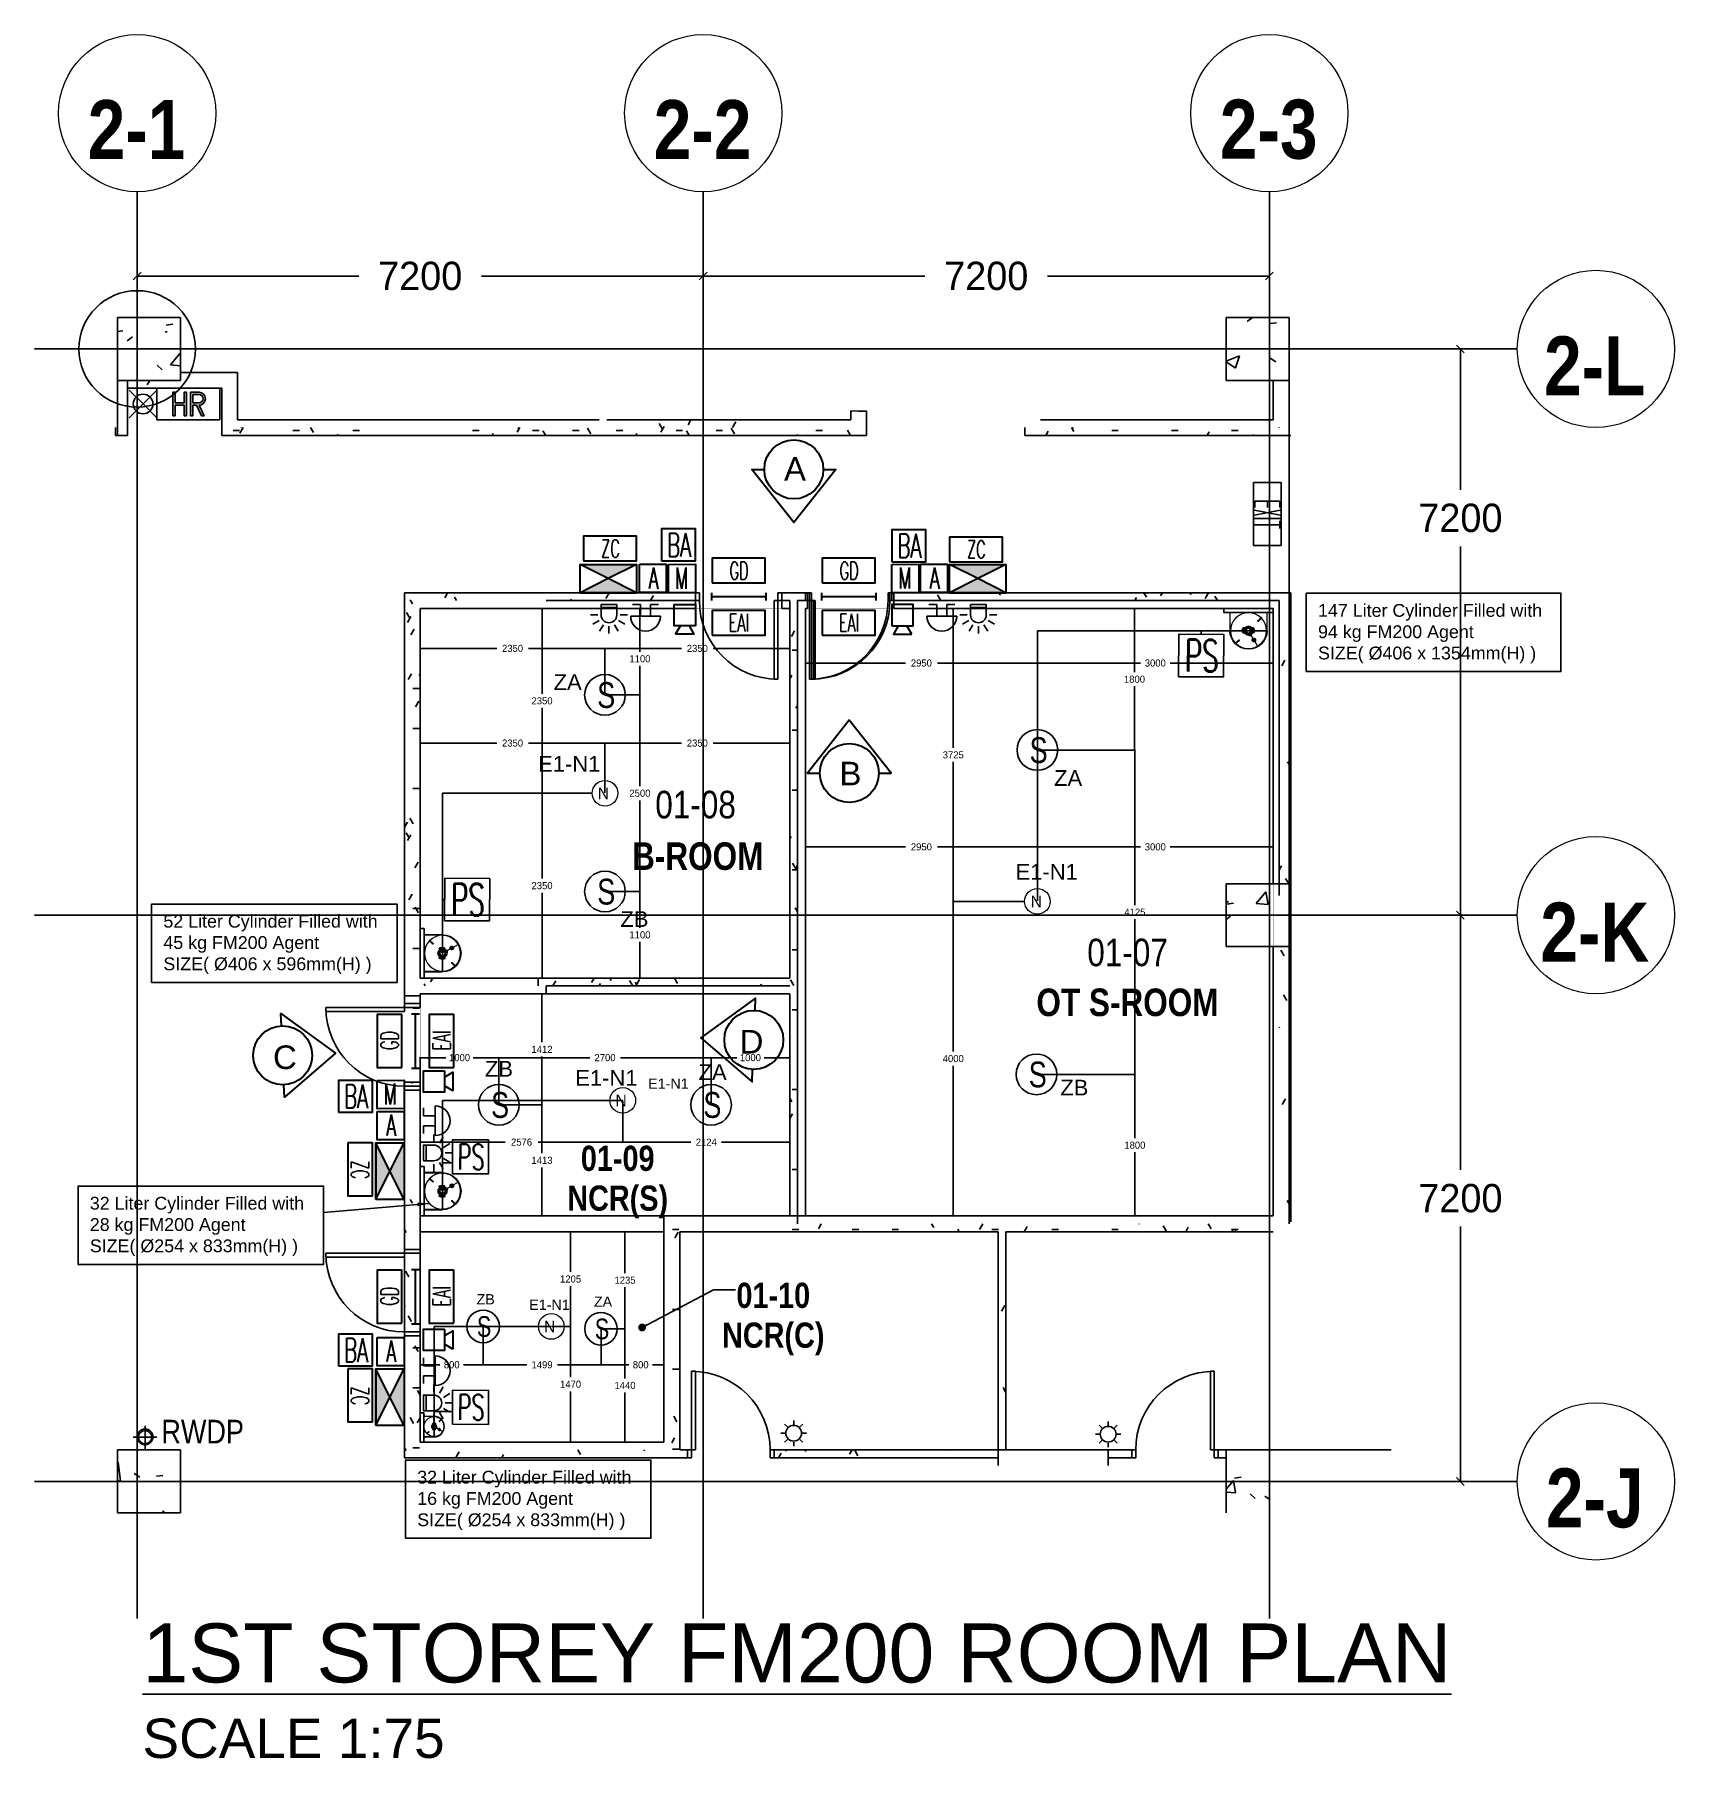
# Model space of a CAD drawing. Header units: millimetres. Extents: x -20146070 to 165023, y -3349561 to 35447.
# Drawn here: x -370178 to -349318, y -21149 to 774 of the extents above; entities that cross this region are included whole.
import ezdxf
from ezdxf import colors
from ezdxf.entities.mleader import LeaderData, LeaderLine
from ezdxf.enums import TextEntityAlignment as Align
from ezdxf.math import Vec2, Vec3

# ---------------------------------------------------------------- set-up
doc = ezdxf.new("R2010")
doc.units = ezdxf.units.MM
doc.header["$LTSCALE"] = 50
doc.header["$PDMODE"] = 35
for name, pattern in [('BLK 2 - 1ST  2ND STOREY PLAN 031023$0$IDA - Hidden 065', [537.5, 375, -162.5]), ('CONTINOUS', [0]), ('Hidden', [7.14375, 4.7625, -2.38125]), ('PLANS_66kv_2018910_BASE FLOOR PLANS$0$CONTINOUS', [0]), ('PLANS_66kv_2018910_BASE FLOOR PLANS$0$PHANTOM', [2.5, 1.25, -0.25, 0.25, -0.25, 0.25, -0.25])]:
    doc.linetypes.add(name, pattern=pattern)
doc.layers.get('Defpoints').update_dxf_attribs({"color": 8, "lineweight": 9})
for name, color, linetype in [('ASPL- FM200-DEVICES', 8, 'Continuous'), ('BLK 2 - 1ST  2ND STOREY PLAN 031023$0$A-_ANOTTEXT_T', 8, 'Continuous'), ('BLK 2 - 1ST  2ND STOREY PLAN 031023$0$A-_DETA----_E-2', 8, 'BLK 2 - 1ST  2ND STOREY PLAN 031023$0$IDA - Hidden 065'), ('BLK 2 - 1ST  2ND STOREY PLAN 031023$0$A-_DETA----_ED-2', 8, 'Continuous'), ('BLK 2 - 1ST  2ND STOREY PLAN 031023$0$A-_DOOR----_E', 8, 'Continuous'), ('BLK 2 - 1ST  2ND STOREY PLAN 031023$0$A-_DOOR----_E-1', 8, 'Continuous'), ('BLK 2 - 1ST  2ND STOREY PLAN 031023$0$A-_FLOR----_E', 8, 'Continuous'), ('BLK 2 - 1ST  2ND STOREY PLAN 031023$0$A-_FURT----_E-1', 8, 'Continuous'), ('BLK 2 - 1ST  2ND STOREY PLAN 031023$0$A-_WALL----_E', 8, 'Continuous'), ('BLK 2 - 1ST  2ND STOREY PLAN 031023$0$A-_WALL----_E-1', 8, 'Continuous'), ('BLK 2 - 1ST  2ND STOREY PLAN 031023$0$A-_WALL----_H-1', 8, 'Continuous'), ('BLK 2 - 1ST  2ND STOREY PLAN 031023$0$A-_WALL----_H-2', 8, 'Continuous'), ('BLK 2 - 1ST  2ND STOREY PLAN 031023$0$A-_WALLPRTN_E-1', 8, 'Continuous'), ('BLK 2 - 1ST  2ND STOREY PLAN 031023$0$E-_FIREALAM_E-1', 8, 'Continuous'), ('BLK 2 - 1ST  2ND STOREY PLAN 031023$0$E-_LIGT----_E', 8, 'Continuous'), ('BLK 2 - 1ST  2ND STOREY PLAN 031023$0$M-_EQPT----_E-1', 8, 'Continuous'), ('BLK 2 - 1ST  2ND STOREY PLAN 031023$0$M-_WATR----_E', 8, 'Continuous'), ('BLK 2 - 1ST  2ND STOREY PLAN 031023$0$M-_WATR----_E-1', 8, 'Continuous'), ('BLK 2 - 1ST  2ND STOREY PLAN 031023$0$S-_COLN----_E', 8, 'Continuous'), ('BLK 2 - 1ST  2ND STOREY PLAN 031023$0$S-_COLN----_E-1', 8, 'Continuous'), ('BLK 2 - 1ST  2ND STOREY PLAN 031023$0$S-_COLN----_E-2', 8, 'Continuous'), ('BLK_2 - 1ST_2ND_STOREY_PLAN$0$A-_DETA----_ED-2', 8, 'Continuous'), ('BLK_2 - 1ST_2ND_STOREY_PLAN$0$A-_DOOR----_E', 8, 'Continuous'), ('BLK_2 - 1ST_2ND_STOREY_PLAN$0$A-_DOOR----_E-1', 8, 'Continuous'), ('BLK_2 - 1ST_2ND_STOREY_PLAN$0$A-_FLOR----_E', 8, 'Continuous'), ('BLK_2 - 1ST_2ND_STOREY_PLAN$0$A-_FURT----_E-1', 8, 'Continuous'), ('BLK_2 - 1ST_2ND_STOREY_PLAN$0$A-_WALL----_E', 8, 'Continuous'), ('BLK_2 - 1ST_2ND_STOREY_PLAN$0$A-_WALL----_E-1', 8, 'Continuous'), ('BLK_2 - 1ST_2ND_STOREY_PLAN$0$A-_WALL----_H-1', 8, 'Continuous'), ('BLK_2 - 1ST_2ND_STOREY_PLAN$0$A-_WALL----_H-2', 8, 'Continuous'), ('BLK_2 - 1ST_2ND_STOREY_PLAN$0$A-_WALLPRTN_E-1', 8, 'Continuous'), ('BLK_2 - 1ST_2ND_STOREY_PLAN$0$E-_LIGT----_E', 8, 'Continuous'), ('BLK_2 - 1ST_2ND_STOREY_PLAN$0$M-_EQPT----_E-1', 8, 'Continuous'), ('BLK_2 - 1ST_2ND_STOREY_PLAN$0$S-_COLN----_E', 8, 'Continuous'), ('BLK_2 - 1ST_2ND_STOREY_PLAN$0$S-_COLN----_E-1', 8, 'Continuous'), ('BLK_2 - 1ST_2ND_STOREY_PLAN$0$S-_COLN----_E-2', 8, 'Continuous'), ('F--FM 200 Cylinder', 8, 'Continuous'), ('FM200SYS', 3, 'Hidden'), ('M-_FM200 PIPE', 1, 'Continuous'), ('M-_FM200---_A-_N', 7, 'Continuous'), ('M_FIREALAM-_E-', 10, 'Continuous'), ('M_FM 200 Cylinder', 1, 'Continuous'), ('M_NOVEC Cylinder', 1, 'Continuous'), ('NW-DIM', 7, 'Continuous'), ('NW_ARCHI', 9, 'Continuous'), ('NW_ARCHI RM NAME', 7, 'Continuous'), ('NW_FM200', 1, 'Continuous'), ('NW_GRID LINE', 8, 'Continuous'), ('PIPING', 141, 'Continuous'), ('PLANS_66kv_2018910_BASE FLOOR PLANS$0$A-_DRIVEWAY-_E-N', 6, 'Continuous')]:
    doc.layers.add(name, color=color, linetype=linetype)
for name, color, linetype, lineweight in [('M-_FIRE----_E-', 1, 'Continuous', 30), ('M-_FIREHEAT_E-', 1, 'Continuous', 30), ('PLANS_66kv_2018910_BASE FLOOR PLANS$0$A-_SECLINE--_E-', 7, 'PLANS_66kv_2018910_BASE FLOOR PLANS$0$PHANTOM', 40), ('S-_ANOTGRID_E', 8, 'Continuous', 9)]:
    doc.layers.add(name, color=color, linetype=linetype, lineweight=lineweight)
doc.styles.add('Arial Narrow_1', font='ARIALN.TTF', dxfattribs={"height": 500})
doc.styles.add('Arial Narrow_B', font='ARIALNB.TTF', dxfattribs={"height": 750})
doc.styles.add('Arial Narrow_B_1', font='ARIALNB.TTF', dxfattribs={"height": 500})
doc.styles.add('BLK 2 - 1ST  2ND STOREY PLAN 031023$0$Arial Narrow_1', font='ARIALN.TTF', dxfattribs={"height": 625})
doc.styles.add('PLANS_66kv_2018910_BASE FLOOR PLANS$0$Standard', font='arial.ttf')
doc.styles.add('RomanS', font='romans__.ttf', dxfattribs={"width": 0.75, "height": 40})
doc.styles.add('simplex', font='simplex.shx', dxfattribs={"width": 0.6})
doc.dimstyles.new('DI (MINI 100)', dxfattribs={"dimscale": 500, "dimtxt": 0.18, "dimasz": 0.02, "dimexe": 0.01, "dimexo": 0.01, "dimgap": 0.09, "dimtad": 0, "dimtih": 1, "dimtoh": 1, "dimdec": 0, "dimzin": 0, "dimdsep": 46, "dimtxsty": 'Standard', "dimblk": 'OBLIQUE', "dimcen": 0.09, "dimadec": 0, "dimazin": 0, "dimtfac": 1, "dimtdec": 0, "dimtofl": 0, "dimtmove": 2, "dimatfit": 3, "dimfxl": 1, "dimtolj": 1, "dimtzin": 0, "dimarcsym": 0})
doc.dimstyles.new('DI 200', dxfattribs={"dimscale": 2000, "dimtxt": 0.18, "dimasz": 0.05, "dimexe": 0.1, "dimexo": 0.065, "dimgap": 0.09, "dimtad": 0, "dimtih": 1, "dimtoh": 1, "dimdec": 0, "dimzin": 0, "dimdsep": 46, "dimtxsty": 'Standard', "dimblk": 'OBLIQUE', "dimcen": 0.09, "dimse2": 1, "dimadec": 0, "dimazin": 0, "dimtfac": 1, "dimtdec": 0, "dimtofl": 0, "dimtmove": 2, "dimatfit": 3, "dimldrblk": 'DOTBLANK', "dimfxl": 1, "dimtolj": 1, "dimtzin": 0, "dimarcsym": 0})
pattern_1 = [(50, (-229985.2, 42727.7), (1821.84, -159.39), [190.5, -2095.5]), (355, (-229985.2, 42727.7), (-352.428, 1910.567), [152.4, -1676.4]), (100.451, (-229833.3, 42714.4), (1469.426, 1751.166), [161.9, -1780.9]), (46.184, (-229985.2, 43235.7), (2710.79, -420.428), [285.75, -3143.25]), (96.636, (-229759.3, 43200.7), (2374.026, 2474.276), [242.85, -2671.35]), (351.184, (-229985.2, 43235.7), (2374.05, 2474.25), [228.6, -2514.6]), (21, (-229731.2, 43108.7), (1516.144, -1022.652), [190.5, -2095.5]), (326, (-229731.2, 43108.7), (618.02, 1841.88), [152.4, -1676.4]), (71.451, (-229604.8, 43023.5), (2134.171, 819.212), [161.9, -1780.9]), (37.5, (-229985.2, 42727.7), (30.886, 845.5504), [83.82, -1572.26, 83.82, -1617.98, -1682.75]), (37.5, (-229985.2, 42727.7), (30.886, 845.5504), [-3357.88, 83.82, -1598.93]), (7.5, (-229985.2, 42727.7), (668.1966, 1001.806), [83.82, -886.46, 83.82, -1534.16, -641.35]), (7.5, (-229985.2, 42727.7), (668.1966, 1001.806), [-2588.26, 83.82, -557.53]), (327.5, (-230551.6, 42727.7), (1355.9093, -57.2896), [83.82, -551.18, 83.82, -1897.38, -2628.9]), (327.5, (-230551.6, 42727.7), (1355.9093, -57.2896), [-2616.2, 83.82, -2545.08]), (317.5, (-230805.6, 42727.7), (1481.293, 254.266), [83.82, -741.68, 83.82, -1231.9, -1866.9]), (317.5, (-230805.6, 42727.7), (1481.293, 254.266), [-2141.22, 83.82, -1783.08])]
pattern_2 = [(0, (-229985.17, 42727.71), (1016, 254), [83.82, -678.18, 83.82, -678.18, -4064]), (0, (-229985.17, 42727.71), (1016, 254), [-1524, 83.82, -1440.18, 83.82, -678.18, -1778]), (0, (-229985.17, 42727.71), (1016, 254), [-3810, 83.82, -424.18, 83.82, -1186.18]), (120, (-229604.17, 42854.71), (-727.97045, 752.8818), [83.82, -678.18, 83.82, -678.18, -4064]), (120, (-229604.17, 42854.71), (-727.97045, 752.8818), [-1524, 83.82, -1440.18, 83.82, -678.18, -1778]), (120, (-229604.17, 42854.71), (-727.97045, 752.8818), [-3810, 83.82, -424.18, 83.82, -1186.18]), (240, (-229477.17, 43362.71), (-288.02955, -1006.8818), [83.82, -678.18, 83.82, -678.18, -4064]), (240, (-229477.17, 43362.71), (-288.02955, -1006.8818), [-1524, 83.82, -1440.18, 83.82, -678.18, -1778]), (240, (-229477.17, 43362.71), (-288.02955, -1006.8818), [-3810, 83.82, -424.18, 83.82, -1186.18])]
pattern_3 = [(50, (-229985.2, 42727.7), (1821.84, -159.39), [190.5, -2095.5]), (355, (-229985.2, 42727.7), (-352.428, 1910.567), [152.4, -1676.4]), (100.451, (-229833.3, 42714.4), (1469.426, 1751.166), [161.9, -1780.9]), (46.184, (-229985.2, 43235.7), (2710.79, -420.428), [285.75, -3143.25]), (96.636, (-229759.3, 43200.7), (2374.026, 2474.276), [242.85, -2671.35]), (351.184, (-229985.2, 43235.7), (2374.05, 2474.25), [228.6, -2514.6]), (21, (-229731.2, 43108.7), (1516.144, -1022.652), [190.5, -2095.5]), (326, (-229731.2, 43108.7), (618.02, 1841.88), [152.4, -1676.4]), (71.451, (-229604.8, 43023.5), (2134.171, 819.212), [161.9, -1780.9]), (37.5, (-229985.2, 42727.7), (30.886, 845.5504), [83.82, -1572.26, 83.82, -1617.98, -1682.75]), (37.5, (-229985.2, 42727.7), (30.886, 845.5504), [-3357.88, 83.82, -1598.93]), (7.5, (-229985.2, 42727.7), (668.1966, 1001.806), [83.82, -886.46, 83.82, -1534.16, -641.35]), (7.5, (-229985.2, 42727.7), (668.1966, 1001.806), [-2588.26, 83.82, -557.53]), (327.5, (-230551.6, 42727.7), (1355.9093, -57.2896), [83.82, -551.18, 83.82, -1897.38, -2628.9]), (327.5, (-230551.6, 42727.7), (1355.9093, -57.2896), [-2616.2, 83.82, -2545.08]), (317.5, (-230805.6, 42727.7), (1481.293, 254.266), [83.82, -741.68, 83.82, -1231.9, -1866.9]), (317.5, (-230805.6, 42727.7), (1481.293, 254.266), [-2141.22, 83.82, -1783.08])]
pattern_4 = [(0, (-229985.17, 42727.71), (1016, 254), [83.82, -678.18, 83.82, -678.18, -4064]), (0, (-229985.17, 42727.71), (1016, 254), [-1524, 83.82, -1440.18, 83.82, -678.18, -1778]), (0, (-229985.17, 42727.71), (1016, 254), [-3810, 83.82, -424.18, 83.82, -1186.18]), (120, (-229604.17, 42854.71), (-727.97045, 752.8818), [83.82, -678.18, 83.82, -678.18, -4064]), (120, (-229604.17, 42854.71), (-727.97045, 752.8818), [-1524, 83.82, -1440.18, 83.82, -678.18, -1778]), (120, (-229604.17, 42854.71), (-727.97045, 752.8818), [-3810, 83.82, -424.18, 83.82, -1186.18]), (240, (-229477.17, 43362.71), (-288.02955, -1006.8818), [83.82, -678.18, 83.82, -678.18, -4064]), (240, (-229477.17, 43362.71), (-288.02955, -1006.8818), [-1524, 83.82, -1440.18, 83.82, -678.18, -1778]), (240, (-229477.17, 43362.71), (-288.02955, -1006.8818), [-3810, 83.82, -424.18, 83.82, -1186.18])]

msp = doc.modelspace()

# ---------------------------------------------------------------- texts
at = {"layer": 'BLK 2 - 1ST  2ND STOREY PLAN 031023$0$A-_ANOTTEXT_T', "insert": (-368563, -16841.8), "char_height": 300, "width": 1286.708, "attachment_point": 1, "style": 'BLK 2 - 1ST  2ND STOREY PLAN 031023$0$Arial Narrow_1'}
msp.add_mtext('RWDP', dxfattribs=at)
at = {"layer": 'FM200SYS', "color": 1, "lineweight": 9, "char_height": 148.3, "width": 463.712, "attachment_point": 1, "rotation": 180}
for insert in [(-362871, -8950.5, 306774.9), (-357365, -10325.1, 306774.9), (-362644.7, -12855.3, 306774.9), (-363553.7, -15730.3, 306774.9)]:
    msp.add_mtext('N', dxfattribs=dict(at, insert=insert))
at = {"layer": 'M-_FM200---_A-_N', "color": 0, "lineweight": -3, "ltscale": 300, "attachment_point": 1}
for s, insert, char_height in [('{\\f@Arial Unicode MS|b0|i0|c0|p34;ZA}', (-363574.8, -7360.6), 200), ('{\\f@Arial Unicode MS|b0|i0|c0|p34;E1-N1}', (-363772.3, -8400.9), 200), ('{\\f@Arial Unicode MS|b0|i0|c0|p34;ZA}', (-357209.5, -8580.6), 200), ('{\\f@Arial Unicode MS|b0|i0|c0|p34;E1-N1}', (-357699, -9773.5), 200), ('{\\f@Arial Unicode MS|b0|i0|c0|p34;ZB}', (-362725.6, -10374), 200), ('{\\f@Arial Unicode MS|b0|i0|c0|p34;ZB}', (-364448.3, -12278.2), 200), ('{\\f@Arial Unicode MS|b0|i0|c0|p34;E1-N1}', (-363299.4, -12394.3), 200), ('{\\f@Arial Unicode MS|b0|i0|c0|p34;ZA}', (-361730.8, -12319.9), 200), ('{\\f@Arial Unicode MS|b0|i0|c0|p34;E1-N1}', (-362371.9, -12501.9), 129.999), ('{\\f@Arial Unicode MS|b0|i0|c0|p34;ZB}', (-357130.5, -12517.6), 200), ('{\\f@Arial Unicode MS|b0|i0|c0|p34;ZB}', (-364554.7, -15243.5), 129.999), ('{\\f@Arial Unicode MS|b0|i0|c0|p34;E1-N1}', (-363884.7, -15313.9), 129.999), ('{\\f@Arial Unicode MS|b0|i0|c0|p34;ZA}', (-363062.3, -15275), 129.999)]:
    msp.add_mtext_dynamic_manual_height_columns(s, width=743.082, gutter_width=928.6, heights=[0], dxfattribs=dict(at, insert=insert, char_height=char_height))
at = {"layer": 'M_FM 200 Cylinder', "color": 0, "lineweight": -3, "ltscale": 300, "attachment_point": 1}
for s, width, gutter_width, insert, char_height in [('{\\fArial|b0|i0|c0|p34;147 Liter Cylinder Filled with \\P94 kg FM200 Agent\\PSIZE( %%C406 x 1354mm(H) )}', 3580.925, 1160.7, (-353852.5, -6468.4), 162.498), ('{\\fArial|b0|i0|c0|p34;52 Liter Cylinder Filled with 45 kg FM200 Agent\\PSIZE( %%C406 x 596mm(H) )}', 2943.049, 1160.7, (-368538.2, -10420.7), 162.498), ('{\\fArial|b0|i0|c0|p34;32 Liter Cylinder Filled with 28 kg FM200 Agent\\PSIZE( %%C254 x 833mm(H) )}', 2943.049, 1160.7, (-369474, -14006.5), 162.498), ('{\\fArial|b0|i0|c0|p34;32 Liter Cylinder Filled with 16 kg FM200 Agent\\PSIZE( %%C254 x 833mm(H) )}', 2943.049, 1160.7, (-365309.8, -17489.9), 162.498), ('{\\fArial|b0|i0|c0|p34;\\L1ST STOREY FM200 ROOM PLAN}', 20654.231, 6964.2, (-368804.6, -19431.6), 750), ('{\\fArial|b0|i0|c0|p34;SCALE 1:75}', 20654.231, 6964.2, (-368804.6, -20641.6), 500)]:
    msp.add_mtext_dynamic_manual_height_columns(s, width=width, gutter_width=gutter_width, heights=[0], dxfattribs=dict(at, insert=insert, char_height=char_height))
at = {"layer": 'NW_ARCHI RM NAME', "line_spacing_factor": 0.949189}
for s, insert, char_height, width, attachment_point, style in [('\\pt2222.5,4445,6667.5,8890,11112.5,13335,15557.5,17780,20002.5,22225,24447.5,26670,28892.5,31115,33337.5,35560,37782.5,40005,42227.5,44450,46672.5,48895,51117.5,53340,55562.5,57785,60007.5,62230,64452.5,66675,68897.5,71120;01-08', (-361769.2, -8843.6), 350, 1537.5, 2, 'Arial Narrow_1'), ('\\pt2222.5,4445,6667.5,8890,11112.5,13335,15557.5,17780,20002.5,22225,24447.5,26670,28892.5,31115,33337.5,35560,37782.5,40005,42227.5,44450,46672.5,48895,51117.5,53340,55562.5,57785,60007.5,62230,64452.5,66675,68897.5,71120;B-ROOM', (-361741.7, -9854), 350, 2415, 8, 'Arial Narrow_B_1'), ('\\pt2222.5,4445,6667.5,8890,11112.5,13335,15557.5,17780,20002.5,22225,24447.5,26670,28892.5,31115,33337.5,35560,37782.5,40005,42227.5,44450,46672.5,48895,51117.5,53340,55562.5,57785,60007.5,62230,64452.5,66675,68897.5,71120;01-07', (-356274.9, -10723.6), 350, 1537.5, 2, 'Arial Narrow_1'), ('\\pt2222.5,4445,6667.5,8890,11112.5,13335,15557.5,17780,20002.5,22225,24447.5,26670,28892.5,31115,33337.5,35560,37782.5,40005,42227.5,44450,46672.5,48895,51117.5,53340,55562.5,57785,60007.5,62230,64452.5,66675,68897.5,71120;OT S-ROOM', (-356276.2, -11713), 350, 3375, 8, 'Arial Narrow_B_1'), ('\\pt2032,4064,6096,8128,10160,12192,14224,16256,18288,20320,22352,24384,26416,28448,30480,32512,34544,36576,38608,40640,42672,44704,46736,48768,50800,52832,54864,56896,58928,60960,62992,65024;01-09\\PNCR(S)', (-362759.8, -14279.4), 320, 2415, 8, 'Arial Narrow_B_1'), ('\\pt2032,4064,6096,8128,10160,12192,14224,16256,18288,20320,22352,24384,26416,28448,30480,32512,34544,36576,38608,40640,42672,44704,46736,48768,50800,52832,54864,56896,58928,60960,62992,65024;01-10\\PNCR(C)', (-360781, -16021.8), 320, 2415, 8, 'Arial Narrow_B_1')]:
    msp.add_mtext(s, dxfattribs=dict(at, insert=insert, char_height=char_height, width=width, attachment_point=attachment_point, style=style))
at = {"layer": 'NW_GRID LINE', "char_height": 750, "attachment_point": 5, "line_spacing_factor": 0.949189, "style": 'Arial Narrow_B'}
for s, insert, width in [('\\pt2499.9975,5000.0025,7500,9999.9975,12500.0025,15000,17499.9975,20000.0025,22500,24999.9975,27500.0025,30000,32499.9975,35000.0025,37500,39999.9975,42500.0025,45000,47499.9975,50000.0025,52500,54999.9975,57500.0025,60000,62499.9975,65000.0025,67500,69999.9975,72500.0025,75000,77499.9975,80000.0025;2-1', (-368880, -435.8), 1257.5), ('\\pt2499.9975,5000.0025,7500,9999.9975,12500.0025,15000,17499.9975,20000.0025,22500,24999.9975,27500.0025,30000,32499.9975,35000.0025,37500,39999.9975,42500.0025,45000,47499.9975,50000.0025,52500,54999.9975,57500.0025,60000,62499.9975,65000.0025,67500,69999.9975,72500.0025,75000,77499.9975,80000.0025;2-2', (-361680, -435.8), 1257.5), ('\\pt2499.9975,5000.0025,7500,9999.9975,12500.0025,15000,17499.9975,20000.0025,22500,24999.9975,27500.0025,30000,32499.9975,35000.0025,37500,39999.9975,42500.0025,45000,47499.9975,50000.0025,52500,54999.9975,57500.0025,60000,62499.9975,65000.0025,67500,69999.9975,72500.0025,75000,77499.9975,80000.0025;2-3', (-354480, -435.8), 1257.5), ('\\pt2499.9975,5000.0025,7500,9999.9975,12500.0025,15000,17499.9975,20000.0025,22500,24999.9975,27500.0025,30000,32499.9975,35000.0025,37500,39999.9975,42500.0025,45000,47499.9975,50000.0025,52500,54999.9975,57500.0025,60000,62499.9975,65000.0025,67500,69999.9975,72500.0025,75000,77499.9975,80000.0025;2-L', (-350333.2, -3440.3), 1307.5), ('\\pt2499.9975,5000.0025,7500,9999.9975,12500.0025,15000,17499.9975,20000.0025,22500,24999.9975,27500.0025,30000,32499.9975,35000.0025,37500,39999.9975,42500.0025,45000,47499.9975,50000.0025,52500,54999.9975,57500.0025,60000,62499.9975,65000.0025,67500,69999.9975,72500.0025,75000,77499.9975,80000.0025;2-K', (-350332, -10640.3), 1405), ('\\pt2499.9975,5000.0025,7500,9999.9975,12500.0025,15000,17499.9975,20000.0025,22500,24999.9975,27500.0025,30000,32499.9975,35000.0025,37500,39999.9975,42500.0025,45000,47499.9975,50000.0025,52500,54999.9975,57500.0025,60000,62499.9975,65000.0025,67500,69999.9975,72500.0025,75000,77499.9975,80000.0025;2-J', (-350333.2, -17840.3), 1257.5)]:
    msp.add_mtext(s, dxfattribs=dict(at, insert=insert, width=width))
at = {"layer": 'PLANS_66kv_2018910_BASE FLOOR PLANS$0$A-_DRIVEWAY-_E-N', "color": 7, "char_height": 300, "width": 1249.926, "style": 'PLANS_66kv_2018910_BASE FLOOR PLANS$0$Standard'}
for s, insert, attachment_point in [('A', (-360644.5, -4600.4), 1), ('B', (-359939.2, -8774), 7), ('D', (-360905.9, -11884), 3), ('C', (-367143.9, -12081.4), 1)]:
    msp.add_mtext(s, dxfattribs=dict(at, insert=insert, attachment_point=attachment_point))

# ---------------------------------------------------------------- blocks, each defined once
blk = doc.blocks.new('Grid - 4 mm Dia-236334-BLK2 1ST STOREY DOOR SCHEDULE')
at = {"layer": 'S-_ANOTGRID_E'}
blk.add_circle((0, 0), 4, dxfattribs=at)
blk = doc.blocks.new('_Oblique')
at = {"color": 0, "linetype": 'ByBlock', "lineweight": -2}
blk.add_line((-0.5, -0.5), (0.5, 0.5), dxfattribs=at)
blk = doc.blocks.new('*D43')
at = {"layer": 'Defpoints', "color": 0, "transparency": 16777216}
for p in [(-368872, -2122), (-361672, -2122), (-361672, -2298)]:
    blk.add_point(p, dxfattribs=at)
at = {"layer": 'NW-DIM', "color": 0, "lineweight": -2, "transparency": 16777216}
for p, q in [((-368872, -2252), (-368872, -2498)), ((-368872, -2298), (-366052, -2298)), ((-361672, -2298), (-364492, -2298))]:
    blk.add_line(p, q, dxfattribs=at)
at = {"layer": 'NW-DIM', "color": 0, "lineweight": -2, "transparency": 16777216, "xscale": 100, "yscale": 100, "zscale": 100, "rotation": 180}
blk.add_blockref('_Oblique', (-368872, -2298), dxfattribs=at)
at = {"layer": 'NW-DIM', "color": 0, "lineweight": -2, "transparency": 16777216, "xscale": 100, "yscale": 100, "zscale": 100}
blk.add_blockref('_Oblique', (-361672, -2298), dxfattribs=at)
at = {"layer": 'NW-DIM', "color": 0, "transparency": 16777216, "insert": (-365272, -2298), "char_height": 360, "attachment_point": 5}
blk.add_mtext('\\A1;7200', dxfattribs=at)
blk = doc.blocks.new('_DotBlank')
at = {"color": 0, "linetype": 'ByBlock', "lineweight": -2}
blk.add_line((-0.5, 0), (-1, 0), dxfattribs=at)
blk.add_circle((0, 0), 0.5, dxfattribs=at)
blk = doc.blocks.new('*D44')
at = {"layer": 'Defpoints', "color": 0, "transparency": 16777216}
for p in [(-361672, -2122), (-354472, -2122), (-354472, -2298)]:
    blk.add_point(p, dxfattribs=at)
at = {"layer": 'NW-DIM', "color": 0, "lineweight": -2, "transparency": 16777216}
for p, q in [((-361672, -2252), (-361672, -2498)), ((-361672, -2298), (-358852, -2298)), ((-354472, -2298), (-357292, -2298))]:
    blk.add_line(p, q, dxfattribs=at)
at = {"layer": 'NW-DIM', "color": 0, "lineweight": -2, "transparency": 16777216, "xscale": 100, "yscale": 100, "zscale": 100, "rotation": 180}
blk.add_blockref('_Oblique', (-361672, -2298), dxfattribs=at)
at = {"layer": 'NW-DIM', "color": 0, "lineweight": -2, "transparency": 16777216, "xscale": 100, "yscale": 100, "zscale": 100}
blk.add_blockref('_Oblique', (-354472, -2298), dxfattribs=at)
at = {"layer": 'NW-DIM', "color": 0, "transparency": 16777216, "insert": (-358072, -2298), "char_height": 360, "attachment_point": 5}
blk.add_mtext('\\A1;7200', dxfattribs=at)
blk = doc.blocks.new('*D45')
at = {"layer": 'Defpoints', "color": 0, "transparency": 16777216}
for p in [(-351865, -3225), (-352042, -10425), (-351865, -10425)]:
    blk.add_point(p, dxfattribs=at)
at = {"layer": 'NW-DIM', "color": 0, "lineweight": -2, "transparency": 16777216}
for p, q in [((-351995, -3225), (-352242, -3225)), ((-352042, -3225), (-352042, -5015)), ((-352042, -10425), (-352042, -5735))]:
    blk.add_line(p, q, dxfattribs=at)
at = {"layer": 'NW-DIM', "color": 0, "lineweight": -2, "transparency": 16777216, "xscale": 100, "yscale": 100, "zscale": 100}
for p, rotation in [((-352042, -3225), 90), ((-352042, -10425), 270)]:
    blk.add_blockref('_Oblique', p, dxfattribs=dict(at, rotation=rotation))
at = {"layer": 'NW-DIM', "color": 0, "transparency": 16777216, "insert": (-352042, -5375), "char_height": 360, "attachment_point": 5}
blk.add_mtext('\\A1;7200', dxfattribs=at)
blk = doc.blocks.new('*D46')
at = {"layer": 'Defpoints', "color": 0, "transparency": 16777216}
for p in [(-351865, -10425), (-352042, -17625), (-351865, -17625)]:
    blk.add_point(p, dxfattribs=at)
at = {"layer": 'NW-DIM', "color": 0, "lineweight": -2, "transparency": 16777216}
for p, q in [((-351995, -10425), (-352242, -10425)), ((-352042, -10425), (-352042, -13665)), ((-352042, -17625), (-352042, -14385))]:
    blk.add_line(p, q, dxfattribs=at)
at = {"layer": 'NW-DIM', "color": 0, "lineweight": -2, "transparency": 16777216, "xscale": 100, "yscale": 100, "zscale": 100}
for p, rotation in [((-352042, -10425), 90), ((-352042, -17625), 270)]:
    blk.add_blockref('_Oblique', p, dxfattribs=dict(at, rotation=rotation))
at = {"layer": 'NW-DIM', "color": 0, "transparency": 16777216, "insert": (-352042, -14025), "char_height": 360, "attachment_point": 5}
blk.add_mtext('\\A1;7200', dxfattribs=at)
blk = doc.blocks.new('180')
at = {"layer": 'ASPL- FM200-DEVICES', "color": 1, "lineweight": 5}
for p, q in [((-38799, -130212), (-38859, -130178)), ((-38797, -130214), (-38780, -130204)), ((-38797, -130234), (-38797, -130214)), ((-38780, -130204), (-38762, -130214)), ((-38762, -130214), (-38762, -130234)), ((-38684, -130227), (-38684, -130219)), ((-38661, -130218), (-38683, -130218)), ((-38683, -130218), (-38683, -130227)), ((-38661, -130056), (-38434, -130056)), ((-38434, -130059), (-38661, -130059)), ((-38661, -130059), (-38661, -130062)), ((-38661, -130218), (-38661, -130227)), ((-38639, -130218), (-38661, -130218)), ((-38661, -130227), (-38661, -130218)), ((-38639, -130227), (-38639, -130218)), ((-38638, -130219), (-38638, -130227)), ((-38542, -130167), (-38543, -130168)), ((-38542, -130167), (-38536, -130161)), ((-38537, -130174), (-38536, -130174)), ((-38506, -130132), (-38536, -130161)), ((-38536, -130174), (-38530, -130167)), ((-38530, -130167), (-38500, -130138)), ((-38501, -130126), (-38502, -130127)), ((-38496, -130133), (-38495, -130132)), ((-38431, -130054), (-38431, -130025)), ((-38431, -130025), (-38428, -130025)), ((-38428, -130025), (-38428, -130054)), ((-38792, -130417), (-38821, -130447)), ((-38815, -130453), (-38786, -130423)), ((-38780, -130244), (-38797, -130234)), ((-38786, -130411), (-38792, -130417)), ((-38785, -130410), (-38786, -130411)), ((-38780, -130417), (-38786, -130423)), ((-38762, -130234), (-38780, -130244)), ((-38780, -130417), (-38779, -130416)), ((-38722, -130257), (-38760, -130235)), ((-38722, -130254), (-38718, -130253)), ((-38722, -130285), (-38722, -130254)), ((-38722, -130254), (-38722, -130285)), ((-38722, -130285), (-38718, -130286)), ((-38718, -130253), (-38718, -130286)), ((-38718, -130253), (-38717, -130253)), ((-38718, -130286), (-38717, -130286)), ((-38717, -130253), (-38717, -130286)), ((-38715, -130289), (-38716, -130289)), ((-38716, -130291), (-38716, -130291)), ((-38716, -130294), (-38716, -130294)), ((-38716, -130296), (-38715, -130295)), ((-38715, -130251), (-38715, -130278)), ((-38714, -130251), (-38715, -130251)), ((-38712, -130289), (-38715, -130289)), ((-38715, -130295), (-38712, -130296)), ((-38714, -130275), (-38714, -130251)), ((-38713, -130272), (-38712, -130272)), ((-38713, -130274), (-38712, -130274)), ((-38712, -130311), (-38713, -130311)), ((-38712, -130313), (-38713, -130313)), ((-38712, -130253), (-38712, -130271)), ((-38710, -130264), (-38712, -130263)), ((-38712, -130264), (-38709, -130264)), ((-38712, -130265), (-38709, -130265)), ((-38712, -130270), (-38712, -130270)), ((-38712, -130274), (-38708, -130274)), ((-38711, -130289), (-38712, -130289)), ((-38712, -130289), (-38711, -130290)), ((-38711, -130295), (-38712, -130296)), ((-38712, -130296), (-38711, -130296)), ((-38708, -130310), (-38712, -130311)), ((-38710, -130268), (-38711, -130267)), ((-38711, -130269), (-38711, -130269)), ((-38711, -130315), (-38711, -130315)), ((-38711, -130317), (-38710, -130317)), ((-38705, -130267), (-38710, -130268)), ((-38710, -130317), (-38705, -130317)), ((-38708, -130273), (-38708, -130274)), ((-38708, -130274), (-38708, -130275)), ((-38708, -130310), (-38708, -130310)), ((-38708, -130310), (-38708, -130311)), ((-38705, -130290), (-38706, -130290)), ((-38706, -130295), (-38705, -130295)), ((-38704, -130268), (-38705, -130267)), ((-38705, -130267), (-38705, -130268)), ((-38705, -130316), (-38705, -130317)), ((-38705, -130317), (-38704, -130317)), ((-38701, -130273), (-38701, -130273)), ((-38701, -130311), (-38701, -130312)), ((-38693, -130247), (-38700, -130247)), ((-38700, -130247), (-38700, -130252)), ((-38700, -130253), (-38699, -130253)), ((-38699, -130331), (-38700, -130332)), ((-38698, -130269), (-38699, -130268)), ((-38699, -130316), (-38698, -130316)), ((-38687, -130241), (-38698, -130241)), ((-38698, -130241), (-38687, -130241)), ((-38698, -130241), (-38698, -130241)), ((-38698, -130246), (-38698, -130241)), ((-38698, -130246), (-38692, -130246)), ((-38698, -130247), (-38698, -130246)), ((-38695, -130254), (-38695, -130255)), ((-38695, -130255), (-38694, -130255)), ((-38694, -130329), (-38695, -130330)), ((-38695, -130330), (-38695, -130331)), ((-38693, -130355), (-38693, -130359)), ((-38691, -130355), (-38691, -130358)), ((-38689, -130356), (-38689, -130353)), ((-38689, -130353), (-38689, -130353)), ((-38689, -130356), (-38689, -130356)), ((-38689, -130358), (-38689, -130361)), ((-38689, -130358), (-38688, -130358)), ((-38689, -130361), (-38687, -130361)), ((-38687, -130241), (-38687, -130241)), ((-38687, -130243), (-38687, -130241)), ((-38684, -130242), (-38684, -130221)), ((-38684, -130221), (-38684, -130221)), ((-38684, -130227), (-38684, -130242)), ((-38684, -130242), (-38684, -130254)), ((-38683, -130254), (-38684, -130254)), ((-38684, -130255), (-38684, -130255)), ((-38684, -130329), (-38684, -130330)), ((-38684, -130331), (-38683, -130331)), ((-38684, -130331), (-38684, -130343)), ((-38684, -130343), (-38684, -130358)), ((-38684, -130364), (-38684, -130343)), ((-38684, -130366), (-38684, -130358)), ((-38684, -130364), (-38684, -130364)), ((-38683, -130227), (-38661, -130227)), ((-38683, -130242), (-38683, -130227)), ((-38661, -130242), (-38683, -130242)), ((-38683, -130254), (-38683, -130242)), ((-38683, -130343), (-38683, -130331)), ((-38683, -130358), (-38683, -130343)), ((-38683, -130343), (-38661, -130343)), ((-38683, -130358), (-38683, -130367)), ((-38683, -130358), (-38661, -130358)), ((-38683, -130367), (-38661, -130367)), ((-38681, -130269), (-38681, -130266)), ((-38681, -130269), (-38681, -130271)), ((-38670, -130268), (-38670, -130271)), ((-38670, -130268), (-38652, -130268)), ((-38652, -130271), (-38670, -130271)), ((-38670, -130271), (-38670, -130276)), ((-38668, -130322), (-38654, -130322)), ((-38668, -130327), (-38668, -130322)), ((-38668, -130334), (-38668, -130332)), ((-38654, -130334), (-38668, -130334)), ((-38667, -130334), (-38667, -130335)), ((-38655, -130335), (-38667, -130335)), ((-38666, -130334), (-38666, -130335)), ((-38665, -130341), (-38665, -130335)), ((-38656, -130341), (-38665, -130341)), ((-38639, -130227), (-38661, -130227)), ((-38661, -130242), (-38661, -130227)), ((-38661, -130227), (-38661, -130242)), ((-38661, -130252), (-38661, -130242)), ((-38639, -130242), (-38661, -130242)), ((-38661, -130242), (-38661, -130252)), ((-38661, -130343), (-38661, -130341)), ((-38661, -130341), (-38661, -130343)), ((-38661, -130358), (-38661, -130343)), ((-38661, -130343), (-38639, -130343)), ((-38661, -130343), (-38661, -130358)), ((-38661, -130358), (-38661, -130367)), ((-38639, -130358), (-38661, -130358)), ((-38661, -130367), (-38661, -130358)), ((-38661, -130367), (-38639, -130367)), ((-38656, -130335), (-38656, -130334)), ((-38656, -130341), (-38656, -130335)), ((-38655, -130334), (-38655, -130335)), ((-38654, -130327), (-38654, -130322)), ((-38654, -130334), (-38654, -130332)), ((-38652, -130271), (-38652, -130268)), ((-38652, -130271), (-38652, -130276)), ((-38640, -130266), (-38640, -130269)), ((-38640, -130269), (-38640, -130271)), ((-38639, -130227), (-38639, -130242)), ((-38639, -130242), (-38639, -130254)), ((-38638, -130254), (-38639, -130254)), ((-38639, -130331), (-38638, -130331)), ((-38639, -130331), (-38639, -130343)), ((-38639, -130343), (-38639, -130358)), ((-38639, -130367), (-38639, -130358)), ((-38638, -130242), (-38638, -130227)), ((-38638, -130254), (-38638, -130242)), ((-38638, -130255), (-38637, -130255)), ((-38637, -130330), (-38638, -130329)), ((-38638, -130343), (-38638, -130331)), ((-38638, -130358), (-38638, -130343)), ((-38638, -130358), (-38638, -130366)), ((-38637, -130223), (-38629, -130223)), ((-38637, -130232), (-38629, -130232)), ((-38637, -130240), (-38629, -130240)), ((-38637, -130344), (-38629, -130344)), ((-38637, -130353), (-38629, -130353)), ((-38637, -130362), (-38629, -130362)), ((-38628, -130227), (-38628, -130223)), ((-38628, -130227), (-38621, -130227)), ((-38621, -130227), (-38628, -130227)), ((-38628, -130236), (-38628, -130227)), ((-38628, -130236), (-38621, -130236)), ((-38628, -130240), (-38628, -130236)), ((-38628, -130237), (-38621, -130237)), ((-38628, -130349), (-38628, -130344)), ((-38628, -130348), (-38621, -130348)), ((-38621, -130349), (-38628, -130349)), ((-38628, -130357), (-38628, -130349)), ((-38628, -130357), (-38621, -130357)), ((-38628, -130362), (-38628, -130357)), ((-38628, -130358), (-38621, -130358)), ((-38627, -130255), (-38627, -130254)), ((-38627, -130255), (-38627, -130255)), ((-38627, -130330), (-38627, -130329)), ((-38627, -130331), (-38627, -130330)), ((-38623, -130268), (-38623, -130269)), ((-38623, -130316), (-38623, -130316)), ((-38622, -130253), (-38622, -130253)), ((-38622, -130332), (-38622, -130331)), ((-38621, -130237), (-38621, -130227)), ((-38621, -130273), (-38620, -130273)), ((-38620, -130312), (-38621, -130311)), ((-38621, -130358), (-38621, -130348)), ((-38617, -130268), (-38616, -130267)), ((-38616, -130267), (-38617, -130268)), ((-38616, -130290), (-38617, -130290)), ((-38617, -130295), (-38616, -130295)), ((-38616, -130317), (-38617, -130316)), ((-38617, -130317), (-38616, -130317)), ((-38612, -130268), (-38616, -130267)), ((-38616, -130317), (-38612, -130317)), ((-38614, -130275), (-38613, -130274)), ((-38613, -130310), (-38614, -130310)), ((-38613, -130274), (-38613, -130273)), ((-38613, -130274), (-38609, -130274)), ((-38613, -130311), (-38613, -130310)), ((-38609, -130311), (-38613, -130310)), ((-38611, -130267), (-38612, -130268)), ((-38612, -130317), (-38611, -130317)), ((-38610, -130269), (-38611, -130269)), ((-38610, -130289), (-38611, -130289)), ((-38611, -130296), (-38610, -130296)), ((-38611, -130315), (-38610, -130315)), ((-38610, -130272), (-38609, -130272)), ((-38610, -130290), (-38610, -130289)), ((-38606, -130289), (-38610, -130289)), ((-38610, -130296), (-38610, -130295)), ((-38610, -130296), (-38606, -130295)), ((-38609, -130313), (-38610, -130313)), ((-38609, -130274), (-38608, -130274)), ((-38608, -130311), (-38609, -130311)), ((-38605, -130289), (-38606, -130289)), ((-38605, -130291), (-38606, -130291)), ((-38606, -130294), (-38605, -130294)), ((-38606, -130295), (-38605, -130296)), ((-38826, -130451), (-38826, -130452)), ((-38820, -130458), (-38820, -130457)), ((-38661, -130522), (-38661, -130525)), ((-38661, -130525), (-38434, -130525)), ((-38434, -130528), (-38661, -130528)), ((-38431, -130559), (-38431, -130531)), ((-38431, -130559), (-38428, -130559)), ((-38428, -130559), (-38431, -130559)), ((-38428, -130531), (-38428, -130559))]:
    blk.add_line(p, q, dxfattribs=at)
for centre, radius in [((-38661, -130292), 229), ((-38661, -130292), 229), ((-38661, -130292), 229), ((-38780, -130224), 12.4), ((-38780, -130224), 9.54), ((-38661, -130292), 40), ((-38661, -130292), 37.7), ((-38661, -130292), 35.1)]:
    blk.add_circle(centre, radius, dxfattribs=at)
for centre, radius, start, end in [((-38661, -130292), 236, 90, 270), ((-38661, -130292), 233, 90, 270), ((-38661, -130292), 230, 90, 270), ((-38780, -130224), 18.6, 156.962, 203.038), ((-38780, -130224), 18.6, 96.962, 143.038), ((-38780, -130224), 18.6, 36.962, 83.038), ((-38780, -130224), 18.6, 336.962, 23.038), ((-38683, -130219), 0.914, 90, 180), ((-38639, -130219), 0.914, 0, 90), ((-38540, -130171), 4.29, 135, 315), ((-38503, -130135), 4.29, 315, 135), ((-38498, -130129), 4.29, 315, 135), ((-38434, -130054), 5.93, 270, 0), ((-38434, -130054), 2.86, 270, 0), ((-38780, -130224), 18.6, 216.962, 263.038), ((-38782, -130413), 4.29, 315, 135), ((-38780, -130224), 18.6, 276.962, 323.038), ((-38722, -130254), 0.229, 100, 180), ((-38722, -130285), 0.229, 180, 260), ((-38715, -130254), 2.86, 90, 166.1135), ((-38715, -130285), 2.86, 193.8865, 236.5847), ((-38661, -130292), 55.7, 160.4767, 176.71), ((-38716, -130291), 0.914, 95, 178.6377), ((-38661, -130292), 55.7, 178.6377, 181.3623), ((-38661, -130292), 55.1, 178.6377, 181.3623), ((-38716, -130294), 0.914, 181.3623, 265), ((-38661, -130292), 55.7, 183.29, 199.5233), ((-38661, -130292), 54.8, 160.4767, 176.71), ((-38661, -130292), 54.8, 183.29, 199.5233), ((-38714, -130253), 1.43, 0, 90), ((-38661, -130292), 55.7, 155.5211, 158.4924), ((-38712, -130272), 0.914, 158.4924, 265), ((-38712, -130312), 0.914, 95, 201.5076), ((-38661, -130292), 55.7, 201.5076, 204.4789), ((-38661, -130292), 55.1, 155.5211, 158.4924), ((-38661, -130292), 50.9, 159.3409, 176.0724), ((-38661, -130292), 50.9, 183.9276, 200.6591), ((-38661, -130292), 55.1, 201.5076, 204.4789), ((-38661, -130292), 55.7, 134.8094, 153.3), ((-38711, -130270), 0.914, 95, 155.5211), ((-38712, -130289), 0.914, 275, 356.0724), ((-38712, -130296), 0.914, 3.9276, 85), ((-38711, -130315), 0.914, 204.4789, 265), ((-38661, -130292), 55.7, 206.7, 225.1906), ((-38661, -130292), 54.8, 134.8094, 153.3), ((-38661, -130292), 54.8, 206.7, 225.1906), ((-38708, -130274), 0.914, 339.3409, 85), ((-38708, -130310), 0.914, 275, 20.6591), ((-38706, -130288), 0.914, 275, 354.9327), ((-38661, -130292), 44.9, 177.1699, 182.8301), ((-38706, -130296), 0.914, 5.0673, 85), ((-38661, -130292), 50.9, 132.2927, 150.5578), ((-38705, -130267), 0.914, 275, 330.5578), ((-38661, -130292), 44.3, 155.2153, 176.5534), ((-38661, -130292), 44.3, 177.1699, 182.8301), ((-38661, -130292), 44.3, 183.4466, 204.7847), ((-38705, -130317), 0.914, 29.4422, 85), ((-38661, -130292), 50.9, 209.4422, 227.7073), ((-38661, -130292), 43.4, 121.73, 238.27), ((-38702, -130275), 0.914, 337.2998, 85), ((-38702, -130310), 0.914, 275, 22.7002), ((-38661, -130292), 44.9, 147.7717, 154.554), ((-38661, -130292), 44.3, 147.7717, 154.554), ((-38661, -130292), 44.3, 205.446, 212.2283), ((-38661, -130292), 44.9, 205.446, 212.2283), ((-38661, -130292), 44.3, 121.73, 147.0328), ((-38698, -130267), 0.914, 275, 325.4259), ((-38661, -130292), 44.3, 212.9672, 238.27), ((-38698, -130318), 0.914, 34.5741, 85), ((-38661, -130292), 34.3, 282.0247, 257.9753), ((-38661, -130292), 32.9, 128.6599, 225.9208), ((-38661, -130292), 31.7, 130.4192, 251.3187), ((-38661, -130292), 31.4, 130.7751, 255.0656), ((-38675, -130232), 14.4, 129.7151, 226.1397), ((-38675, -130353), 14.4, 133.8603, 230.2849), ((-38685, -130241), 0.914, 294.8206, 0), ((-38685, -130254), 0.914, 301.73, 0), ((-38685, -130254), 1.83, 301.73, 0), ((-38661, -130292), 32.9, 225.9208, 257.4441), ((-38685, -130331), 1.83, 0, 58.27), ((-38685, -130331), 0.914, 0, 58.27), ((-38685, -130344), 0.914, 0, 65.1794), ((-38683, -130366), 0.914, 180, 270), ((-38661, -130292), 32.9, 52.2553, 127.7447), ((-38661, -130292), 31.4, 283.1366, 49.2249), ((-38661, -130292), 32.9, 282.5559, 314.0792), ((-38661, -130292), 31.7, 285.8537, 49.5808), ((-38661, -130292), 32.9, 314.0792, 51.3401), ((-38637, -130254), 1.83, 180, 238.27), ((-38637, -130331), 1.83, 121.73, 180), ((-38639, -130366), 0.914, 270, 0), ((-38637, -130241), 0.914, 180, 245.1794), ((-38637, -130254), 0.914, 180, 238.27), ((-38661, -130292), 43.4, 301.73, 58.27), ((-38637, -130331), 0.914, 121.73, 180), ((-38637, -130344), 0.914, 114.8206, 180), ((-38661, -130292), 44.3, 32.9672, 58.27), ((-38661, -130292), 44.3, 301.73, 327.0328), ((-38661, -130292), 50.9, 29.4422, 47.7073), ((-38661, -130292), 50.9, 312.2927, 330.5578), ((-38624, -130267), 0.914, 214.5741, 265), ((-38624, -130318), 0.914, 95, 145.4259), ((-38661, -130292), 44.9, 25.446, 32.2283), ((-38661, -130292), 44.3, 25.446, 32.2283), ((-38661, -130292), 44.3, 327.7717, 334.554), ((-38661, -130292), 44.9, 327.7717, 334.554), ((-38661, -130292), 55.7, 26.7, 45.1906), ((-38661, -130292), 54.8, 26.7, 45.1906), ((-38661, -130292), 55.7, 314.8094, 333.3), ((-38661, -130292), 54.8, 314.8094, 333.3), ((-38661, -130292), 44.3, 3.4466, 24.7847), ((-38661, -130292), 44.3, 335.2153, 356.5534), ((-38619, -130275), 0.914, 95, 202.7002), ((-38619, -130310), 0.914, 157.2998, 265), ((-38616, -130267), 0.914, 209.4422, 265), ((-38616, -130288), 0.914, 185.0673, 265), ((-38661, -130292), 44.3, 357.1699, 2.8301), ((-38616, -130296), 0.914, 95, 174.9327), ((-38616, -130317), 0.914, 95, 150.5578), ((-38661, -130292), 44.9, 357.1699, 2.8301), ((-38613, -130274), 0.914, 95, 200.6591), ((-38613, -130310), 0.914, 159.3409, 265), ((-38661, -130292), 50.9, 3.9276, 20.6591), ((-38661, -130292), 50.9, 339.3409, 356.0724), ((-38611, -130270), 0.914, 24.4789, 85), ((-38661, -130292), 55.1, 21.5076, 24.4789), ((-38610, -130289), 0.914, 183.9276, 265), ((-38610, -130296), 0.914, 95, 176.0724), ((-38661, -130292), 55.1, 335.5211, 338.4924), ((-38611, -130315), 0.914, 275, 335.5211), ((-38661, -130292), 55.7, 21.5076, 24.4789), ((-38610, -130272), 0.914, 275, 21.5076), ((-38610, -130312), 0.914, 338.4924, 85), ((-38661, -130292), 55.7, 335.5211, 338.4924), ((-38661, -130292), 54.8, 3.29, 19.5233), ((-38661, -130292), 54.8, 340.4767, 356.71), ((-38661, -130292), 55.7, 3.29, 19.5233), ((-38661, -130292), 55.7, 340.4767, 356.71), ((-38606, -130291), 0.914, 1.3623, 85), ((-38661, -130292), 55.1, 358.6377, 1.3623), ((-38606, -130294), 0.914, 275, 358.6377), ((-38661, -130292), 55.7, 358.6377, 1.3623), ((-38818, -130450), 4.29, 135, 315), ((-38434, -130531), 5.93, 0, 90), ((-38434, -130531), 2.86, 0, 90)]:
    blk.add_arc(centre, radius, start, end, dxfattribs=at)
for centre, major_axis, ratio, start_param, end_param in [((-38539, -130171), (3.03, -3.03), 0.832962, 3.141593, 6.283185), ((-38533, -130164), (3.03, -3.03), 0.832962, 3.141593, 6.283185), ((-38789, -130420), (-3.03, 3.03), 0.832962, 3.141593, 6.283185), ((-38783, -130414), (-3.03, 3.03), 0.832962, 3.141593, 6.283185), ((-38716, -130291), (-0.08, 0.911), 0.340158, 0, 1.532886), ((-38716, -130294), (-0.08, -0.911), 0.340158, 4.750299, 6.283185), ((-38712, -130272), (-0.08, -0.911), 0.329482, 4.615053, 6.283185), ((-38712, -130312), (-0.08, 0.911), 0.329482, 0, 1.668132), ((-38711, -130270), (-0.08, 0.911), 0.30205, 0, 1.401682), ((-38711, -130315), (-0.08, -0.911), 0.30205, 4.881503, 6.283185), ((-38710, -130289), (0.08, -0.911), 0.171944, 0, 1.543141), ((-38710, -130296), (0.08, 0.911), 0.171944, 4.740044, 6.283185), ((-38707, -130274), (0.08, 0.911), 0.178581, 4.661848, 6.283185), ((-38707, -130310), (0.08, -0.911), 0.178581, 0, 1.621337), ((-38706, -130288), (0.911, -0.081), 0.00155, 6.283185, 7.678911), ((-38706, -130288), (0.08, -0.911), 0.171834, 0, 1.541848), ((-38706, -130296), (0.08, 0.911), 0.171834, 4.741337, 6.283185), ((-38706, -130296), (0.911, 0.081), 0.00155, 4.887459, 6.283185), ((-38703, -130267), (0.08, -0.911), 0.16447, 0, 1.45563), ((-38703, -130317), (0.08, 0.911), 0.16447, 4.827555, 6.283185), ((-38702, -130275), (0.08, 0.911), 0.178444, 4.663458, 6.283185), ((-38702, -130275), (0.843, -0.353), 0.007725, 0, 1.385066), ((-38702, -130310), (0.843, 0.353), 0.007725, 4.898119, 6.283186), ((-38702, -130310), (0.08, -0.911), 0.178444, 0, 1.619728), ((-38698, -130252), (-0.62, 0.672), 0.946472, 0, 2.100107), ((-38698, -130333), (-0.62, -0.672), 0.946472, 4.183078, 6.283185), ((-38698, -130267), (0.753, -0.519), 0.013723, 0, 1.368915), ((-38698, -130267), (0.08, -0.911), 0.164256, 0, 1.453146), ((-38698, -130318), (0.08, 0.911), 0.164256, 4.830039, 6.283185), ((-38698, -130318), (0.753, 0.519), 0.013723, 4.91427, 6.283185), ((-38695, -130255), (0.615, -0.676), 0.950802, 0, 2.109566), ((-38695, -130330), (0.615, 0.676), 0.950802, 4.17362, 6.283185), ((-38692, -130355), (-1.37, 0), 0.939693, 3.141593, 6.283185), ((-38692, -130359), (-1.37, 0), 0.939693, 3.670003, 6.283185), ((-38689, -130250), (0.511, -0.758), 0.599993, 0, 1.95126), ((-38689, -130335), (0.511, 0.758), 0.599993, 4.331925, 6.283185), ((-38686, -130249), (-0.13, -0.905), 0.210979, 1.320032, 2.179897), ((-38686, -130335), (0.13, -0.905), 0.210979, 0.961696, 1.82156), ((-38683, -130227), (-0.914, 0), 0.448941, 4.712389, 6.283185), ((-38683, -130242), (0.914, 0), 0.237088, 1.570796, 3.141593), ((-38685, -130243), (0.914, 0), 0.120855, 0, 1.330686), ((-38685, -130250), (0.914, 0), 0.558658, 0, 1.315212), ((-38685, -130250), (-0.131, -0.905), 0.210615, 1.323763, 2.178662), ((-38685, -130250), (0.914, 0), 0.275099, 4.880316, 6.283185), ((-38685, -130254), (0.481, -0.778), 0.039724, 0, 1.306369), ((-38685, -130254), (0.914, 0), 0.205116, 4.883284, 6.283185), ((-38685, -130331), (0.481, 0.778), 0.039724, 4.976816, 6.283185), ((-38685, -130331), (0.914, 0), 0.205116, 0, 1.399902), ((-38685, -130335), (0.914, 0), 0.275099, 0, 1.402869), ((-38685, -130335), (0.131, -0.905), 0.210615, 0.962931, 1.81783), ((-38685, -130335), (0.914, 0), 0.558658, 4.967973, 6.283185), ((-38685, -130342), (0.914, 0), 0.120855, 4.9525, 6.283185), ((-38683, -130343), (-0.914, 0), 0.237088, 0, 1.570796), ((-38683, -130358), (-0.914, 0), 0.448941, 0, 1.570796), ((-38669, -130249), (16.5, 14.2), 0.855741, 3.426491, 4.034529), ((-38669, -130249), (18.4, 15.9), 0.855741, 3.504183, 4.038993), ((-38669, -130249), (20.5, 0), 0.965926, 4.669897, 4.672192), ((-38653, -130249), (16.5, -14.2), 0.855741, 5.390249, 5.998287), ((-38653, -130249), (20.5, 0), 0.965926, 4.752586, 4.754881), ((-38653, -130249), (18.4, -15.9), 0.855741, 5.385785, 5.920595), ((-38639, -130227), (0.914, 0), 0.448941, 0, 1.570796), ((-38639, -130242), (0.914, 0), 0.237088, 0, 1.570796), ((-38639, -130343), (-0.914, 0), 0.237088, 1.570796, 3.141593), ((-38639, -130358), (0.914, 0), 0.448941, 4.712389, 6.283185), ((-38637, -130243), (-0.914, 0), 0.120855, 4.9525, 6.283185), ((-38637, -130250), (-0.914, 0), 0.558658, 4.967973, 6.283185), ((-38637, -130250), (-0.914, 0), 0.275099, 0, 1.402869), ((-38637, -130254), (-0.914, 0), 0.205116, 0, 1.399902), ((-38637, -130254), (-0.481, -0.778), 0.039724, 4.976816, 6.283185), ((-38637, -130331), (-0.481, 0.778), 0.039724, 0, 1.306369), ((-38637, -130331), (-0.914, 0), 0.205116, 4.883284, 6.283185), ((-38637, -130335), (-0.914, 0), 0.558658, 0, 1.315212), ((-38637, -130335), (-0.914, 0), 0.275099, 4.880316, 6.283185), ((-38637, -130342), (-0.914, 0), 0.120855, 0, 1.330686), ((-38637, -130250), (-0.131, 0.905), 0.210615, 0.962931, 1.81783), ((-38637, -130335), (0.131, 0.905), 0.210615, 1.323763, 2.178662), ((-38636, -130249), (-0.13, 0.905), 0.210979, 0.961696, 1.82156), ((-38636, -130335), (0.13, 0.905), 0.210979, 1.320032, 2.179897), ((-38632, -130250), (-0.511, -0.758), 0.599993, 4.331925, 6.283185), ((-38632, -130335), (-0.511, 0.758), 0.599993, 0, 1.95126), ((-38627, -130255), (-0.615, -0.676), 0.950802, 4.17362, 6.283185), ((-38627, -130330), (-0.615, 0.676), 0.950802, 0, 2.109566), ((-38624, -130267), (-0.08, -0.911), 0.164256, 4.830039, 6.283185), ((-38624, -130267), (-0.753, -0.519), 0.013723, 4.91427, 6.283185), ((-38624, -130318), (-0.753, 0.519), 0.013723, 0, 1.368915), ((-38624, -130318), (-0.08, 0.911), 0.164256, 0, 1.453146), ((-38624, -130252), (0.62, 0.672), 0.946472, 4.183078, 6.283185), ((-38624, -130333), (0.62, -0.672), 0.946472, 0, 2.100107), ((-38619, -130275), (-0.843, -0.353), 0.007725, 4.898119, 6.283186), ((-38619, -130310), (-0.843, 0.353), 0.007725, 0, 1.385066), ((-38619, -130275), (-0.08, 0.911), 0.178444, 0, 1.619728), ((-38619, -130310), (-0.08, -0.911), 0.178444, 4.663458, 6.283185), ((-38618, -130267), (-0.08, -0.911), 0.16447, 4.827555, 6.283185), ((-38618, -130317), (-0.08, 0.911), 0.16447, 0, 1.45563), ((-38616, -130288), (-0.911, -0.081), 0.00155, 4.887459, 6.283185), ((-38616, -130296), (-0.911, 0.081), 0.00155, 6.283185, 7.678911), ((-38616, -130288), (-0.08, -0.911), 0.171834, 4.741337, 6.283185), ((-38616, -130296), (-0.08, 0.911), 0.171834, 0, 1.541848), ((-38615, -130274), (-0.08, 0.911), 0.178581, 0, 1.621337), ((-38615, -130310), (-0.08, -0.911), 0.178581, 4.661848, 6.283185), ((-38612, -130289), (-0.08, -0.911), 0.171944, 4.740044, 6.283185), ((-38612, -130296), (-0.08, 0.911), 0.171944, 0, 1.543141), ((-38611, -130270), (0.08, 0.911), 0.30205, 4.881503, 6.283185), ((-38611, -130315), (0.08, -0.911), 0.30205, 0, 1.401682), ((-38610, -130272), (0.08, -0.911), 0.329482, 0, 1.668132), ((-38610, -130312), (0.08, 0.911), 0.329482, 4.615053, 6.283185), ((-38606, -130291), (0.08, 0.911), 0.340158, 4.750299, 6.283185), ((-38606, -130294), (0.08, -0.911), 0.340158, 0, 1.532886)]:
    blk.add_ellipse(centre, major_axis=major_axis, ratio=ratio, start_param=start_param, end_param=end_param, dxfattribs=at)
for points, knots in [([(-38801, -130216), (-38801, -130217), (-38802, -130218), (-38802, -130219), (-38802, -130220), (-38802, -130221), (-38802, -130223), (-38802, -130224), (-38802, -130225), (-38802, -130226), (-38802, -130227), (-38802, -130228), (-38802, -130230), (-38801, -130231), (-38801, -130232), (-38800, -130233), (-38800, -130234), (-38800, -130235), (-38799, -130236), (-38798, -130237), (-38798, -130237), (-38797, -130238), (-38796, -130239), (-38796, -130240), (-38795, -130241), (-38794, -130241), (-38793, -130242), (-38792, -130243), (-38791, -130243), (-38790, -130244), (-38789, -130244), (-38789, -130245), (-38788, -130245), (-38786, -130245), (-38785, -130246), (-38784, -130246), (-38783, -130246), (-38782, -130246), (-38781, -130246), (-38780, -130247), (-38779, -130247), (-38778, -130246), (-38777, -130246), (-38776, -130246), (-38774, -130246), (-38773, -130246), (-38772, -130245), (-38771, -130245), (-38770, -130244), (-38769, -130244), (-38768, -130243), (-38767, -130243), (-38766, -130242), (-38765, -130241), (-38764, -130241), (-38763, -130240), (-38763, -130239), (-38762, -130238), (-38761, -130237), (-38760, -130236), (-38760, -130235)], [0, 0, 0, 0, 0.0232174, 0.0232174, 0.0232174, 0.0463681, 0.0463681, 0.0463681, 0.0695448, 0.0695448, 0.0695448, 0.092765, 0.092765, 0.092765, 0.1159851, 0.1159851, 0.1159851, 0.1393018, 0.1393018, 0.1393018, 0.1626421, 0.1626421, 0.1626421, 0.1860564, 0.1860564, 0.1860564, 0.2095953, 0.2095953, 0.2095953, 0.2331963, 0.2331963, 0.2331963, 0.2569201, 0.2569201, 0.2569201, 0.2807989, 0.2807989, 0.2807989, 0.3047782, 0.3047782, 0.3047782, 0.3289518, 0.3289518, 0.3289518, 0.3532548, 0.3532548, 0.3532548, 0.3777337, 0.3777337, 0.3777337, 0.4023553, 0.4023553, 0.4023553, 0.4270997, 0.4270997, 0.4270997, 0.4519887, 0.4519887, 0.4519887, 0.4768478, 0.4768478, 0.4768478, 0.4768478]), ([(-38760, -130235), (-38759, -130234), (-38759, -130233), (-38758, -130232), (-38758, -130231), (-38758, -130230), (-38757, -130228), (-38757, -130227), (-38757, -130226), (-38757, -130225), (-38757, -130224), (-38757, -130223), (-38757, -130221), (-38757, -130220), (-38757, -130219), (-38757, -130218), (-38758, -130217), (-38758, -130216), (-38759, -130215), (-38759, -130214), (-38759, -130213), (-38760, -130212), (-38761, -130211), (-38761, -130210), (-38762, -130209), (-38763, -130208), (-38763, -130208), (-38764, -130207), (-38765, -130206), (-38766, -130206), (-38767, -130205), (-38768, -130204), (-38769, -130204), (-38770, -130203), (-38771, -130203), (-38772, -130202), (-38773, -130202), (-38774, -130202), (-38775, -130202), (-38776, -130201), (-38777, -130201), (-38778, -130201), (-38779, -130201), (-38780, -130201), (-38781, -130201), (-38782, -130201), (-38783, -130201), (-38784, -130202), (-38786, -130202), (-38787, -130202), (-38788, -130202), (-38789, -130203), (-38790, -130203), (-38791, -130204), (-38792, -130205), (-38793, -130205), (-38794, -130206), (-38795, -130207), (-38796, -130208), (-38796, -130208), (-38797, -130209), (-38798, -130210), (-38799, -130211), (-38799, -130212), (-38799, -130212), (-38799, -130212), (-38799, -130212)], [0.4768478, 0.4768478, 0.4768478, 0.4768478, 0.5017063, 0.5017063, 0.5017063, 0.5265887, 0.5265887, 0.5265887, 0.5513429, 0.5513429, 0.5513429, 0.5759371, 0.5759371, 0.5759371, 0.6004205, 0.6004205, 0.6004205, 0.624683, 0.624683, 0.624683, 0.6488417, 0.6488417, 0.6488417, 0.6728307, 0.6728307, 0.6728307, 0.6966562, 0.6966562, 0.6966562, 0.7204046, 0.7204046, 0.7204046, 0.7440151, 0.7440151, 0.7440151, 0.7675196, 0.7675196, 0.7675196, 0.7909715, 0.7909715, 0.7909715, 0.8143188, 0.8143188, 0.8143188, 0.8376291, 0.8376291, 0.8376291, 0.8608883, 0.8608883, 0.8608883, 0.8841197, 0.8841197, 0.8841197, 0.9073111, 0.9073111, 0.9073111, 0.9304727, 0.9304727, 0.9304727, 0.9536935, 0.9536935, 0.9536935, 0.9768347, 0.9768347, 0.9768347, 0.9768493, 0.9768493, 0.9768493, 0.9768493]), ([(-38717, -130286), (-38718, -130290), (-38718, -130293), (-38717, -130297), (-38717, -130299), (-38717, -130302), (-38716, -130305), (-38716, -130308), (-38715, -130310), (-38714, -130313), (-38712, -130318), (-38709, -130323), (-38705, -130328), (-38702, -130332), (-38697, -130336), (-38693, -130339), (-38690, -130341), (-38688, -130342), (-38685, -130343)], [0.0184051, 0.0184051, 0.0184051, 0.0184051, 0.0476837, 0.0476837, 0.0476837, 0.0718112, 0.0718112, 0.0718112, 0.0953563, 0.0953563, 0.0953563, 0.1429923, 0.1429923, 0.1429923, 0.190647, 0.190647, 0.190647, 0.2143814, 0.2143814, 0.2143814, 0.2143814]), ([(-38716, -130290), (-38716, -130290), (-38716, -130290), (-38716, -130290), (-38716, -130290), (-38716, -130290), (-38716, -130290), (-38716, -130290), (-38716, -130290), (-38716, -130289), (-38716, -130289), (-38715, -130289)], [0, 0, 0, 0, 0.0395458, 0.0395458, 0.1028191, 0.1028191, 0.1831447, 0.1831447, 0.2743975, 0.2743975, 0.3189558, 0.3189558, 0.3189558, 0.3189558]), ([(-38716, -130289), (-38716, -130289), (-38716, -130289), (-38716, -130290), (-38716, -130290), (-38716, -130290), (-38716, -130291), (-38716, -130291), (-38716, -130291), (-38716, -130291), (-38716, -130291), (-38716, -130291)], [-0.3189558, -0.3189558, -0.3189558, -0.3189558, -0.2743975, -0.2743975, -0.1831447, -0.1831447, -0.1028191, -0.1028191, -0.0395458, -0.0395458, 0, 0, 0, 0]), ([(-38706, -130289), (-38706, -130289), (-38707, -130289), (-38709, -130289), (-38710, -130290), (-38711, -130290), (-38712, -130290), (-38713, -130290), (-38714, -130290), (-38715, -130290), (-38716, -130290)], [-1.448981, -1.448981, -1.448981, -1.448981, -1.242968, -1.242968, -0.828645, -0.828645, -0.828645, -0.50961, -0.50961, -0.272361, -0.272361, -0.272361, -0.272361]), ([(-38716, -130291), (-38715, -130291), (-38715, -130291), (-38713, -130291), (-38712, -130291), (-38711, -130291), (-38710, -130290), (-38709, -130290), (-38707, -130290), (-38706, -130290), (-38706, -130290)], [0.272361, 0.272361, 0.272361, 0.272361, 0.50961, 0.50961, 0.828645, 0.828645, 0.828645, 1.242968, 1.242968, 1.489742, 1.489742, 1.489742, 1.489742]), ([(-38716, -130294), (-38716, -130294), (-38716, -130294), (-38716, -130294), (-38716, -130294), (-38716, -130294), (-38716, -130295), (-38716, -130295), (-38716, -130295), (-38716, -130296)], [-0.3190647, -0.3190647, -0.3190647, -0.3190647, -0.2838394, -0.2838394, -0.1785156, -0.1785156, -0.0686599, -0.0686599, 0, 0, 0, 0]), ([(-38706, -130295), (-38706, -130294), (-38707, -130294), (-38709, -130294), (-38710, -130294), (-38711, -130294), (-38712, -130294), (-38713, -130294), (-38715, -130294), (-38715, -130294), (-38716, -130294)], [0.167549, 0.167549, 0.167549, 0.167549, 0.414323, 0.414323, 0.828645, 0.828645, 0.828645, 1.147681, 1.147681, 1.38493, 1.38493, 1.38493, 1.38493]), ([(-38715, -130295), (-38716, -130295), (-38716, -130295), (-38716, -130295), (-38716, -130295), (-38716, -130295), (-38716, -130295), (-38716, -130295), (-38716, -130295), (-38716, -130295)], [0, 0, 0, 0, 0.0686599, 0.0686599, 0.1785156, 0.1785156, 0.2838394, 0.2838394, 0.3190647, 0.3190647, 0.3190647, 0.3190647]), ([(-38716, -130295), (-38715, -130295), (-38714, -130295), (-38713, -130295), (-38712, -130295), (-38711, -130295), (-38710, -130295), (-38709, -130295), (-38707, -130295), (-38706, -130295), (-38706, -130295)], [-1.38493, -1.38493, -1.38493, -1.38493, -1.147681, -1.147681, -0.828645, -0.828645, -0.828645, -0.414323, -0.414323, -0.20831, -0.20831, -0.20831, -0.20831]), ([(-38713, -130272), (-38713, -130272), (-38713, -130272), (-38713, -130272), (-38713, -130272), (-38713, -130273), (-38713, -130273), (-38713, -130273), (-38713, -130274), (-38713, -130274)], [-0.3237095, -0.3237095, -0.3237095, -0.3237095, -0.2607759, -0.2607759, -0.1568886, -0.1568886, -0.0603418, -0.0603418, 0, 0, 0, 0]), ([(-38713, -130311), (-38713, -130311), (-38713, -130311), (-38713, -130312), (-38713, -130312), (-38713, -130312), (-38713, -130312), (-38713, -130313), (-38713, -130313), (-38713, -130313), (-38713, -130313), (-38713, -130313)], [-0.3235332, -0.3235332, -0.3235332, -0.3235332, -0.2663757, -0.2663757, -0.1769803, -0.1769803, -0.0996246, -0.0996246, -0.0383171, -0.0383171, 0, 0, 0, 0]), ([(-38701, -130273), (-38702, -130273), (-38702, -130273), (-38703, -130273), (-38704, -130273), (-38706, -130273), (-38707, -130273), (-38708, -130272), (-38711, -130272), (-38711, -130272), (-38712, -130272)], [0.539728, 0.539728, 0.539728, 0.539728, 0.613944, 0.613944, 1.037022, 1.037022, 1.037022, 1.555533, 1.555533, 1.806493, 1.806493, 1.806493, 1.806493]), ([(-38712, -130274), (-38712, -130274), (-38712, -130274), (-38712, -130274), (-38712, -130274), (-38712, -130273), (-38712, -130273), (-38712, -130273), (-38712, -130273), (-38712, -130273)], [0, 0, 0, 0, 0.0603418, 0.0603418, 0.1568886, 0.1568886, 0.2607759, 0.2607759, 0.3237095, 0.3237095, 0.3237095, 0.3237095]), ([(-38712, -130273), (-38711, -130273), (-38710, -130273), (-38708, -130273), (-38707, -130274), (-38705, -130274), (-38704, -130274), (-38703, -130274), (-38702, -130274)], [-1.806493, -1.806493, -1.806493, -1.806493, -1.555533, -1.555533, -1.037022, -1.037022, -1.037022, -0.69166, -0.69166, -0.69166, -0.69166]), ([(-38712, -130311), (-38712, -130311), (-38712, -130311), (-38712, -130311), (-38712, -130311), (-38712, -130311), (-38712, -130311), (-38712, -130311), (-38712, -130311), (-38712, -130311), (-38712, -130311), (-38712, -130311)], [0, 0, 0, 0, 0.0383171, 0.0383171, 0.0996246, 0.0996246, 0.1769803, 0.1769803, 0.2663757, 0.2663757, 0.3235332, 0.3235332, 0.3235332, 0.3235332]), ([(-38702, -130311), (-38703, -130311), (-38704, -130311), (-38705, -130311), (-38707, -130311), (-38708, -130311), (-38710, -130311), (-38711, -130311), (-38712, -130311)], [-1.382385, -1.382385, -1.382385, -1.382385, -1.037022, -1.037022, -1.037022, -0.518511, -0.518511, -0.267552, -0.267552, -0.267552, -0.267552]), ([(-38712, -130313), (-38711, -130312), (-38711, -130312), (-38708, -130312), (-38707, -130312), (-38706, -130312), (-38704, -130312), (-38703, -130312), (-38702, -130312), (-38702, -130312), (-38701, -130312)], [0.267552, 0.267552, 0.267552, 0.267552, 0.518511, 0.518511, 1.037022, 1.037022, 1.037022, 1.4601, 1.4601, 1.534316, 1.534316, 1.534316, 1.534316]), ([(-38711, -130267), (-38711, -130268), (-38711, -130268), (-38711, -130268), (-38711, -130268), (-38711, -130269), (-38711, -130269), (-38711, -130269), (-38711, -130269), (-38711, -130269), (-38711, -130269), (-38711, -130269)], [-0.3441681, -0.3441681, -0.3441681, -0.3441681, -0.2475146, -0.2475146, -0.1629501, -0.1629501, -0.0906327, -0.0906327, -0.0348587, -0.0348587, 0, 0, 0, 0]), ([(-38711, -130269), (-38711, -130269), (-38711, -130269), (-38711, -130269), (-38711, -130269), (-38711, -130269), (-38711, -130268), (-38710, -130268), (-38710, -130268), (-38710, -130268), (-38710, -130268), (-38710, -130268)], [0, 0, 0, 0, 0.0348587, 0.0348587, 0.0906327, 0.0906327, 0.1629501, 0.1629501, 0.2475146, 0.2475146, 0.3441681, 0.3441681, 0.3441681, 0.3441681]), ([(-38698, -130268), (-38699, -130268), (-38700, -130268), (-38703, -130268), (-38704, -130268), (-38706, -130268), (-38707, -130268), (-38708, -130268), (-38709, -130269), (-38710, -130269), (-38711, -130269)], [-1.933612, -1.933612, -1.933612, -1.933612, -1.573606, -1.573606, -1.04907, -1.04907, -1.04907, -0.689393, -0.689393, -0.439374, -0.439374, -0.439374, -0.439374]), ([(-38711, -130269), (-38710, -130269), (-38710, -130269), (-38708, -130269), (-38707, -130269), (-38706, -130269), (-38704, -130269), (-38703, -130269), (-38700, -130269), (-38700, -130268), (-38699, -130268)], [0.439374, 0.439374, 0.439374, 0.439374, 0.689393, 0.689393, 1.04907, 1.04907, 1.04907, 1.573606, 1.573606, 1.858257, 1.858257, 1.858257, 1.858257]), ([(-38708, -130275), (-38708, -130276), (-38708, -130276), (-38709, -130279), (-38709, -130280), (-38710, -130281), (-38710, -130283), (-38710, -130284), (-38710, -130287), (-38711, -130288), (-38711, -130289)], [0.16541, 0.16541, 0.16541, 0.16541, 0.459235, 0.459235, 0.918469, 0.918469, 0.918469, 1.377704, 1.377704, 1.756213, 1.756213, 1.756213, 1.756213]), ([(-38710, -130289), (-38710, -130289), (-38710, -130289), (-38710, -130289), (-38710, -130289), (-38710, -130289), (-38710, -130289), (-38711, -130289), (-38711, -130289), (-38711, -130289)], [0, 0, 0, 0, 0.0402327, 0.0402327, 0.1046051, 0.1046051, 0.1867265, 0.1867265, 0.2837028, 0.2837028, 0.2837028, 0.2837028]), ([(-38711, -130296), (-38711, -130296), (-38711, -130296), (-38711, -130296), (-38711, -130296), (-38710, -130296), (-38710, -130296), (-38710, -130296), (-38710, -130296), (-38710, -130296)], [0, 0, 0, 0, 0.0388634, 0.0388634, 0.1010449, 0.1010449, 0.1808752, 0.1808752, 0.2837169, 0.2837169, 0.2837169, 0.2837169]), ([(-38711, -130296), (-38711, -130297), (-38710, -130298), (-38710, -130301), (-38710, -130302), (-38710, -130303), (-38709, -130305), (-38709, -130306), (-38708, -130308), (-38708, -130309), (-38708, -130310)], [0.080726, 0.080726, 0.080726, 0.080726, 0.459235, 0.459235, 0.918469, 0.918469, 0.918469, 1.377704, 1.377704, 1.671528, 1.671528, 1.671528, 1.671528]), ([(-38711, -130315), (-38711, -130315), (-38711, -130315), (-38711, -130316), (-38711, -130316), (-38711, -130316), (-38711, -130316), (-38711, -130317), (-38711, -130317), (-38711, -130317)], [-0.3442745, -0.3442745, -0.3442745, -0.3442745, -0.3002737, -0.3002737, -0.177681, -0.177681, -0.0683388, -0.0683388, 0, 0, 0, 0]), ([(-38699, -130316), (-38700, -130316), (-38700, -130316), (-38703, -130316), (-38704, -130316), (-38706, -130316), (-38707, -130316), (-38708, -130315), (-38710, -130315), (-38710, -130315), (-38711, -130315)], [0.239884, 0.239884, 0.239884, 0.239884, 0.524535, 0.524535, 1.04907, 1.04907, 1.04907, 1.408748, 1.408748, 1.658767, 1.658767, 1.658767, 1.658767]), ([(-38710, -130317), (-38710, -130317), (-38710, -130317), (-38710, -130316), (-38710, -130316), (-38711, -130316), (-38711, -130316), (-38711, -130316), (-38711, -130316), (-38711, -130316)], [0, 0, 0, 0, 0.0683388, 0.0683388, 0.177681, 0.177681, 0.3002737, 0.3002737, 0.3442745, 0.3442745, 0.3442745, 0.3442745]), ([(-38711, -130316), (-38710, -130316), (-38709, -130316), (-38708, -130316), (-38707, -130316), (-38706, -130316), (-38704, -130317), (-38703, -130317), (-38700, -130317), (-38699, -130317), (-38698, -130317)], [-1.658767, -1.658767, -1.658767, -1.658767, -1.408748, -1.408748, -1.04907, -1.04907, -1.04907, -0.524535, -0.524535, -0.164528, -0.164528, -0.164528, -0.164528]), ([(-38710, -130289), (-38710, -130288), (-38710, -130287), (-38709, -130284), (-38709, -130283), (-38709, -130281), (-38709, -130280), (-38708, -130279), (-38707, -130276), (-38707, -130276), (-38707, -130275)], [-1.729987, -1.729987, -1.729987, -1.729987, -1.377704, -1.377704, -0.918469, -0.918469, -0.918469, -0.459235, -0.459235, -0.119098, -0.119098, -0.119098, -0.119098]), ([(-38706, -130288), (-38706, -130288), (-38706, -130288), (-38706, -130288), (-38707, -130288), (-38708, -130288), (-38708, -130289), (-38709, -130289), (-38709, -130289), (-38710, -130289), (-38710, -130289)], [0.1394348, 0.1394348, 0.1394348, 0.1394348, 0.1766783, 0.1766783, 0.3533565, 0.3533565, 0.3533565, 0.5300348, 0.5300348, 0.6204397, 0.6204397, 0.6204397, 0.6204397]), ([(-38710, -130296), (-38710, -130296), (-38709, -130296), (-38709, -130296), (-38708, -130296), (-38708, -130296), (-38707, -130296), (-38706, -130296), (-38706, -130296), (-38706, -130296), (-38706, -130296)], [0.0862734, 0.0862734, 0.0862734, 0.0862734, 0.1766783, 0.1766783, 0.3533565, 0.3533565, 0.3533565, 0.5300348, 0.5300348, 0.5672783, 0.5672783, 0.5672783, 0.5672783]), ([(-38707, -130310), (-38707, -130309), (-38707, -130308), (-38708, -130306), (-38709, -130305), (-38709, -130303), (-38709, -130302), (-38709, -130300), (-38710, -130298), (-38710, -130297), (-38710, -130296)], [-1.71784, -1.71784, -1.71784, -1.71784, -1.377704, -1.377704, -0.918469, -0.918469, -0.918469, -0.459235, -0.459235, -0.106952, -0.106952, -0.106952, -0.106952]), ([(-38708, -130275), (-38708, -130275), (-38708, -130275), (-38708, -130275), (-38707, -130275), (-38707, -130275), (-38707, -130275), (-38707, -130275), (-38707, -130275), (-38707, -130275), (-38707, -130275), (-38707, -130275)], [0, 0, 0, 0, 0.0379266, 0.0379266, 0.0986093, 0.0986093, 0.1762011, 0.1762011, 0.266035, 0.266035, 0.2847592, 0.2847592, 0.2847592, 0.2847592]), ([(-38707, -130310), (-38707, -130310), (-38707, -130310), (-38707, -130310), (-38707, -130310), (-38707, -130310), (-38707, -130310), (-38708, -130310), (-38708, -130310), (-38708, -130310)], [0, 0, 0, 0, 0.0422195, 0.0422195, 0.1097706, 0.1097706, 0.1949552, 0.1949552, 0.2847125, 0.2847125, 0.2847125, 0.2847125]), ([(-38707, -130275), (-38706, -130275), (-38706, -130275), (-38705, -130275), (-38705, -130275), (-38704, -130275), (-38704, -130275), (-38703, -130275), (-38703, -130275), (-38703, -130275), (-38702, -130275)], [0.0875288, 0.0875288, 0.0875288, 0.0875288, 0.1701418, 0.1701418, 0.3402837, 0.3402837, 0.3402837, 0.5104255, 0.5104255, 0.5862068, 0.5862068, 0.5862068, 0.5862068]), ([(-38702, -130310), (-38703, -130310), (-38703, -130310), (-38703, -130310), (-38704, -130310), (-38704, -130310), (-38705, -130310), (-38705, -130310), (-38706, -130310), (-38706, -130310), (-38707, -130310)], [0.0943605, 0.0943605, 0.0943605, 0.0943605, 0.1701418, 0.1701418, 0.3402837, 0.3402837, 0.3402837, 0.5104255, 0.5104255, 0.5930385, 0.5930385, 0.5930385, 0.5930385]), ([(-38702, -130275), (-38703, -130276), (-38703, -130277), (-38704, -130279), (-38704, -130280), (-38704, -130281), (-38705, -130283), (-38705, -130284), (-38705, -130286), (-38706, -130287), (-38706, -130288)], [0.16834, 0.16834, 0.16834, 0.16834, 0.465212, 0.465212, 0.930425, 0.930425, 0.930425, 1.395637, 1.395637, 1.711749, 1.711749, 1.711749, 1.711749]), ([(-38706, -130289), (-38706, -130289), (-38706, -130289), (-38706, -130289), (-38706, -130289), (-38706, -130289), (-38706, -130290), (-38706, -130290), (-38706, -130290), (-38706, -130290)], [0, 0, 0, 0, 0.0426791, 0.0426791, 0.1109657, 0.1109657, 0.1984709, 0.1984709, 0.3136183, 0.3136183, 0.3136183, 0.3136183]), ([(-38706, -130295), (-38706, -130295), (-38706, -130295), (-38706, -130295), (-38706, -130295), (-38706, -130295), (-38706, -130295), (-38706, -130295), (-38706, -130295), (-38706, -130295), (-38706, -130295), (-38706, -130295)], [0, 0, 0, 0, 0.037856, 0.037856, 0.0984256, 0.0984256, 0.177166, 0.177166, 0.2646733, 0.2646733, 0.314067, 0.314067, 0.314067, 0.314067]), ([(-38706, -130296), (-38706, -130297), (-38705, -130298), (-38705, -130300), (-38705, -130302), (-38704, -130303), (-38704, -130305), (-38704, -130306), (-38703, -130308), (-38703, -130309), (-38702, -130310)], [0.1491, 0.1491, 0.1491, 0.1491, 0.465212, 0.465212, 0.930425, 0.930425, 0.930425, 1.395637, 1.395637, 1.692509, 1.692509, 1.692509, 1.692509]), ([(-38705, -130295), (-38705, -130295), (-38705, -130295), (-38705, -130295), (-38705, -130295), (-38705, -130295)], [-0.05436788, -0.05436788, -0.05436788, -0.05436788, -0.03785598, -0.03785598, 0, 0, 0, 0]), ([(-38689, -130251), (-38689, -130251), (-38690, -130252), (-38693, -130254), (-38694, -130255), (-38696, -130257), (-38698, -130258), (-38699, -130260), (-38702, -130264), (-38703, -130266), (-38704, -130268)], [0.478161, 0.478161, 0.478161, 0.478161, 0.751067, 0.751067, 1.502133, 1.502133, 1.502133, 2.2532, 2.2532, 2.996998, 2.996998, 2.996998, 2.996998]), ([(-38703, -130267), (-38703, -130267), (-38703, -130267), (-38704, -130267), (-38704, -130268), (-38704, -130268), (-38704, -130268), (-38704, -130268), (-38704, -130268), (-38704, -130268)], [0, 0, 0, 0, 0.0545289, 0.0545289, 0.1417751, 0.1417751, 0.242863, 0.242863, 0.3041163, 0.3041163, 0.3041163, 0.3041163]), ([(-38704, -130317), (-38704, -130317), (-38704, -130317), (-38704, -130317), (-38704, -130317), (-38704, -130317), (-38704, -130317), (-38704, -130317), (-38704, -130317), (-38703, -130317), (-38703, -130317), (-38703, -130317)], [0, 0, 0, 0, 0.032687, 0.032687, 0.0849863, 0.0849863, 0.1529753, 0.1529753, 0.235611, 0.235611, 0.304269, 0.304269, 0.304269, 0.304269]), ([(-38704, -130317), (-38703, -130319), (-38702, -130321), (-38699, -130324), (-38698, -130326), (-38696, -130328), (-38694, -130329), (-38693, -130331), (-38690, -130333), (-38689, -130333), (-38689, -130334)], [0.007268, 0.007268, 0.007268, 0.007268, 0.751067, 0.751067, 1.502133, 1.502133, 1.502133, 2.2532, 2.2532, 2.526105, 2.526105, 2.526105, 2.526105]), ([(-38703, -130267), (-38702, -130266), (-38701, -130264), (-38699, -130261), (-38697, -130259), (-38696, -130257), (-38694, -130256), (-38692, -130254), (-38689, -130252), (-38687, -130251), (-38686, -130250)], [-2.885239, -2.885239, -2.885239, -2.885239, -2.2532, -2.2532, -1.502133, -1.502133, -1.502133, -0.751067, -0.751067, -0.104684, -0.104684, -0.104684, -0.104684]), ([(-38698, -130267), (-38698, -130267), (-38699, -130267), (-38699, -130267), (-38700, -130267), (-38701, -130267), (-38702, -130267), (-38703, -130267), (-38703, -130267)], [0.4537955, 0.4537955, 0.4537955, 0.4537955, 0.5794132, 0.5794132, 0.5794132, 0.8691199, 0.8691199, 1.0578335, 1.0578335, 1.0578335, 1.0578335]), ([(-38703, -130317), (-38703, -130317), (-38702, -130317), (-38701, -130318), (-38700, -130318), (-38699, -130318), (-38699, -130318), (-38698, -130318), (-38698, -130318)], [0.100993, 0.100993, 0.100993, 0.100993, 0.2897145, 0.2897145, 0.5794289, 0.5794289, 0.5794289, 0.705031, 0.705031, 0.705031, 0.705031]), ([(-38686, -130335), (-38687, -130334), (-38689, -130333), (-38692, -130330), (-38694, -130329), (-38696, -130327), (-38697, -130326), (-38699, -130324), (-38701, -130321), (-38702, -130319), (-38703, -130317)], [-2.899582, -2.899582, -2.899582, -2.899582, -2.2532, -2.2532, -1.502133, -1.502133, -1.502133, -0.751067, -0.751067, -0.119027, -0.119027, -0.119027, -0.119027]), ([(-38701, -130273), (-38701, -130273), (-38701, -130273), (-38702, -130273), (-38702, -130273), (-38702, -130274), (-38702, -130274), (-38702, -130274), (-38702, -130274), (-38702, -130274), (-38702, -130274), (-38702, -130274)], [0, 0, 0, 0, 0.0428831, 0.0428831, 0.111496, 0.111496, 0.1975348, 0.1975348, 0.2989951, 0.2989951, 0.374051, 0.374051, 0.374051, 0.374051]), ([(-38702, -130311), (-38702, -130311), (-38702, -130311), (-38702, -130311), (-38702, -130311), (-38702, -130311), (-38702, -130311), (-38702, -130311), (-38702, -130311), (-38702, -130311), (-38701, -130311), (-38701, -130312)], [0, 0, 0, 0, 0.0426595, 0.0426595, 0.1109146, 0.1109146, 0.1792577, 0.1792577, 0.2765346, 0.2765346, 0.3740542, 0.3740542, 0.3740542, 0.3740542]), ([(-38701, -130274), (-38701, -130274), (-38701, -130274), (-38701, -130274), (-38701, -130273), (-38701, -130273)], [-0.05826173, -0.05826173, -0.05826173, -0.05826173, -0.04288306, -0.04288306, 0, 0, 0, 0]), ([(-38699, -130251), (-38699, -130251), (-38699, -130251), (-38699, -130252), (-38699, -130252), (-38699, -130252), (-38700, -130252), (-38700, -130253), (-38700, -130253), (-38700, -130253)], [0, 0, 0, 0, 0.068852, 0.068852, 0.1654749, 0.1654749, 0.2344373, 0.2344373, 0.2862535, 0.2862535, 0.2862535, 0.2862535]), ([(-38700, -130332), (-38700, -130332), (-38700, -130332), (-38700, -130332), (-38699, -130332), (-38699, -130333), (-38699, -130333), (-38699, -130333), (-38699, -130333), (-38699, -130333), (-38699, -130333), (-38699, -130333)], [0, 0, 0, 0, 0.0453057, 0.0453057, 0.131826, 0.131826, 0.1934642, 0.1934642, 0.2507099, 0.2507099, 0.2864885, 0.2864885, 0.2864885, 0.2864885]), ([(-38684, -130242), (-38685, -130242), (-38687, -130243), (-38690, -130245), (-38691, -130246), (-38693, -130247), (-38694, -130248), (-38696, -130249), (-38698, -130250), (-38698, -130251), (-38699, -130251)], [0.248267, 0.248267, 0.248267, 0.248267, 0.709245, 0.709245, 1.418491, 1.418491, 1.418491, 2.215656, 2.215656, 2.736631, 2.736631, 2.736631, 2.736631]), ([(-38699, -130253), (-38699, -130253), (-38699, -130253), (-38699, -130253), (-38699, -130253), (-38699, -130253), (-38698, -130253), (-38698, -130253), (-38698, -130253), (-38698, -130253)], [-0.2862535, -0.2862535, -0.2862535, -0.2862535, -0.2344373, -0.2344373, -0.1654749, -0.1654749, -0.068852, -0.068852, 0, 0, 0, 0]), ([(-38699, -130253), (-38699, -130254), (-38698, -130254), (-38697, -130254), (-38696, -130254), (-38695, -130255)], [-1.0959511, -1.0959511, -1.0959511, -1.0959511, -0.8679367, -0.8679367, -0.5930409, -0.5930409, -0.5930409, -0.5930409]), ([(-38698, -130268), (-38698, -130268), (-38698, -130268), (-38698, -130268), (-38698, -130268), (-38698, -130268), (-38698, -130268), (-38698, -130268), (-38698, -130268), (-38698, -130268), (-38699, -130268), (-38699, -130268)], [0, 0, 0, 0, 0.0309664, 0.0309664, 0.0805126, 0.0805126, 0.1449227, 0.1449227, 0.2173476, 0.2173476, 0.2967426, 0.2967426, 0.2967426, 0.2967426]), ([(-38699, -130316), (-38699, -130316), (-38698, -130317), (-38698, -130317), (-38698, -130317), (-38698, -130317), (-38698, -130317), (-38698, -130317)], [0, 0, 0, 0, 0.0994273, 0.0994273, 0.2585109, 0.2585109, 0.2961763, 0.2961763, 0.2961763, 0.2961763]), ([(-38695, -130330), (-38696, -130330), (-38697, -130330), (-38698, -130331), (-38699, -130331), (-38699, -130331)], [-0.564208, -0.564208, -0.564208, -0.564208, -0.2893577, -0.2893577, -0.0612978, -0.0612978, -0.0612978, -0.0612978]), ([(-38698, -130332), (-38698, -130332), (-38698, -130332), (-38698, -130332), (-38698, -130332), (-38699, -130332), (-38699, -130332), (-38699, -130331), (-38699, -130331), (-38699, -130331), (-38699, -130331), (-38699, -130331)], [-0.2864885, -0.2864885, -0.2864885, -0.2864885, -0.2507099, -0.2507099, -0.1934642, -0.1934642, -0.131826, -0.131826, -0.0453057, -0.0453057, 0, 0, 0, 0]), ([(-38699, -130333), (-38698, -130334), (-38698, -130334), (-38696, -130336), (-38694, -130337), (-38693, -130338), (-38691, -130339), (-38690, -130340), (-38687, -130342), (-38685, -130342), (-38684, -130343)], [0.100319, 0.100319, 0.100319, 0.100319, 0.621284, 0.621284, 1.418475, 1.418475, 1.418475, 2.127713, 2.127713, 2.588683, 2.588683, 2.588683, 2.588683]), ([(-38698, -130253), (-38698, -130253), (-38697, -130252), (-38695, -130250), (-38694, -130249), (-38692, -130248), (-38691, -130247), (-38689, -130246), (-38687, -130244), (-38685, -130243), (-38684, -130243)], [-2.736631, -2.736631, -2.736631, -2.736631, -2.215656, -2.215656, -1.418491, -1.418491, -1.418491, -0.709245, -0.709245, -0.290531, -0.290531, -0.290531, -0.290531]), ([(-38695, -130254), (-38696, -130254), (-38696, -130253), (-38698, -130253), (-38698, -130253), (-38698, -130253)], [0.5930409, 0.5930409, 0.5930409, 0.5930409, 0.8679367, 0.8679367, 0.9803087, 0.9803087, 0.9803087, 0.9803087]), ([(-38684, -130254), (-38685, -130255), (-38686, -130255), (-38688, -130257), (-38690, -130258), (-38691, -130259), (-38692, -130260), (-38694, -130262), (-38696, -130264), (-38697, -130266), (-38698, -130267)], [0.48, 0.48, 0.48, 0.48, 0.798353, 0.798353, 1.369447, 1.369447, 1.369447, 2.05417, 2.05417, 2.551897, 2.551897, 2.551897, 2.551897]), ([(-38698, -130318), (-38697, -130319), (-38696, -130320), (-38694, -130323), (-38692, -130324), (-38691, -130326), (-38690, -130327), (-38688, -130328), (-38686, -130330), (-38685, -130330), (-38684, -130331)], [0.186997, 0.186997, 0.186997, 0.186997, 0.684749, 0.684749, 1.369498, 1.369498, 1.369498, 1.940163, 1.940163, 2.258899, 2.258899, 2.258899, 2.258899]), ([(-38698, -130332), (-38698, -130332), (-38698, -130332), (-38696, -130331), (-38696, -130331), (-38695, -130331)], [0.1769403, 0.1769403, 0.1769403, 0.1769403, 0.2893577, 0.2893577, 0.564208, 0.564208, 0.564208, 0.564208]), ([(-38684, -130342), (-38685, -130341), (-38687, -130341), (-38689, -130339), (-38691, -130338), (-38692, -130337), (-38694, -130335), (-38695, -130334), (-38697, -130333), (-38698, -130332), (-38698, -130332)], [-2.546419, -2.546419, -2.546419, -2.546419, -2.127713, -2.127713, -1.418475, -1.418475, -1.418475, -0.621284, -0.621284, -0.100319, -0.100319, -0.100319, -0.100319]), ([(-38689, -130250), (-38690, -130250), (-38691, -130251), (-38692, -130252), (-38693, -130252), (-38694, -130253), (-38695, -130254), (-38695, -130254)], [1.965846, 1.965846, 1.965846, 1.965846, 2.431098, 2.431098, 2.934278, 2.934278, 3.3459, 3.3459, 3.3459, 3.3459]), ([(-38695, -130331), (-38695, -130331), (-38694, -130331), (-38693, -130332), (-38692, -130333), (-38691, -130334), (-38690, -130334), (-38689, -130335)], [0.09152, 0.09152, 0.09152, 0.09152, 0.505144, 0.505144, 1.010289, 1.010289, 1.471599, 1.471599, 1.471599, 1.471599]), ([(-38689, -130353), (-38690, -130353), (-38690, -130353), (-38691, -130353), (-38691, -130353), (-38691, -130353), (-38692, -130353), (-38692, -130354), (-38693, -130354), (-38693, -130354), (-38693, -130354), (-38693, -130355), (-38693, -130355), (-38693, -130355), (-38693, -130355), (-38693, -130355)], [4.712389, 4.712389, 4.712389, 4.712389, 5.026548, 5.026548, 5.340708, 5.340708, 5.654867, 5.654867, 5.969026, 5.969026, 6.078928, 6.078928, 6.241544, 6.241544, 6.283185, 6.283185, 6.283185, 6.283185]), ([(-38693, -130359), (-38693, -130359), (-38693, -130359), (-38693, -130359), (-38693, -130360), (-38693, -130360), (-38693, -130360), (-38692, -130360), (-38692, -130360), (-38691, -130361), (-38691, -130361), (-38690, -130361), (-38690, -130361), (-38690, -130361), (-38689, -130361), (-38689, -130361)], [0, 0, 0, 0, 0.123851, 0.123851, 0.261782, 0.261782, 0.450592, 0.450592, 0.764752, 0.764752, 1.078911, 1.078911, 1.39307, 1.39307, 1.570796, 1.570796, 1.570796, 1.570796]), ([(-38689, -130356), (-38689, -130356), (-38690, -130356), (-38690, -130356), (-38690, -130356), (-38690, -130356), (-38691, -130356), (-38691, -130356)], [4.712389, 4.712389, 4.712389, 4.712389, 4.9836984, 4.9836984, 5.2479494, 5.2479494, 5.4154769, 5.4154769, 5.4154769, 5.4154769]), ([(-38691, -130358), (-38691, -130358), (-38691, -130358), (-38691, -130358), (-38691, -130358), (-38691, -130358), (-38691, -130358), (-38691, -130358), (-38690, -130358), (-38690, -130358), (-38690, -130358), (-38690, -130358), (-38689, -130358), (-38689, -130358)], [0.47808, 0.47808, 0.47808, 0.47808, 0.542092, 0.542092, 0.689277, 0.689277, 0.868185, 0.868185, 1.083816, 1.083816, 1.330686, 1.330686, 1.570796, 1.570796, 1.570796, 1.570796]), ([(-38685, -130249), (-38686, -130249), (-38686, -130249), (-38686, -130249), (-38687, -130249), (-38688, -130249), (-38688, -130249), (-38689, -130249), (-38689, -130249), (-38689, -130250)], [-0.4594626, -0.4594626, -0.4594626, -0.4594626, -0.422823, -0.422823, -0.2566052, -0.2566052, -0.0986943, -0.0986943, 0, 0, 0, 0]), ([(-38689, -130251), (-38689, -130251), (-38688, -130251), (-38688, -130250), (-38687, -130250), (-38687, -130250), (-38686, -130250), (-38686, -130250), (-38686, -130250), (-38686, -130250)], [0, 0, 0, 0, 0.0986943, 0.0986943, 0.2566052, 0.2566052, 0.422823, 0.422823, 0.4594626, 0.4594626, 0.4594626, 0.4594626]), ([(-38686, -130335), (-38686, -130335), (-38686, -130335), (-38686, -130335), (-38687, -130335), (-38687, -130335), (-38687, -130334), (-38688, -130334), (-38688, -130334), (-38689, -130334)], [0, 0, 0, 0, 0.0712639, 0.0712639, 0.1852862, 0.1852862, 0.3023379, 0.3023379, 0.4595938, 0.4595938, 0.4595938, 0.4595938]), ([(-38689, -130335), (-38689, -130335), (-38688, -130335), (-38688, -130336), (-38687, -130336), (-38687, -130336), (-38686, -130336), (-38686, -130336), (-38686, -130336), (-38685, -130336)], [-0.4595938, -0.4595938, -0.4595938, -0.4595938, -0.3023379, -0.3023379, -0.1852862, -0.1852862, -0.0712639, -0.0712639, 0, 0, 0, 0]), ([(-38686, -130250), (-38685, -130250), (-38685, -130250), (-38685, -130250), (-38685, -130250), (-38685, -130250), (-38684, -130250)], [-0.249082, -0.249082, -0.249082, -0.249082, -0.1811574, -0.1811574, -0.1811574, -0.118784, -0.118784, -0.118784, -0.118784]), ([(-38684, -130335), (-38685, -130335), (-38685, -130335), (-38685, -130335), (-38685, -130335), (-38685, -130335), (-38686, -130335)], [-0.2435308, -0.2435308, -0.2435308, -0.2435308, -0.1812535, -0.1812535, -0.1812535, -0.1132328, -0.1132328, -0.1132328, -0.1132328]), ([(-38684, -130249), (-38684, -130249), (-38685, -130249), (-38685, -130249), (-38685, -130249), (-38685, -130249), (-38685, -130249)], [0.118784, 0.118784, 0.118784, 0.118784, 0.1811574, 0.1811574, 0.1811574, 0.249082, 0.249082, 0.249082, 0.249082]), ([(-38685, -130336), (-38685, -130336), (-38685, -130336), (-38685, -130336), (-38685, -130336), (-38684, -130336), (-38684, -130336)], [0.1132328, 0.1132328, 0.1132328, 0.1132328, 0.1812535, 0.1812535, 0.1812535, 0.2435308, 0.2435308, 0.2435308, 0.2435308]), ([(-38684, -130242), (-38684, -130242), (-38684, -130242), (-38684, -130242), (-38684, -130242), (-38684, -130242), (-38684, -130242), (-38684, -130242), (-38684, -130242), (-38684, -130243), (-38684, -130243), (-38684, -130243)], [0, 0, 0, 0, 0.0367907, 0.0367907, 0.0956558, 0.0956558, 0.1721804, 0.1721804, 0.2558879, 0.2558879, 0.3297716, 0.3297716, 0.3297716, 0.3297716]), ([(-38684, -130243), (-38684, -130243), (-38684, -130244), (-38684, -130245), (-38684, -130245), (-38684, -130246), (-38684, -130247), (-38684, -130248), (-38684, -130248), (-38684, -130249), (-38684, -130249)], [0.1218964, 0.1218964, 0.1218964, 0.1218964, 0.263591, 0.263591, 0.527182, 0.527182, 0.527182, 0.790773, 0.790773, 0.9077673, 0.9077673, 0.9077673, 0.9077673]), ([(-38684, -130250), (-38684, -130250), (-38684, -130250), (-38684, -130251), (-38684, -130252), (-38684, -130252), (-38684, -130253), (-38684, -130253), (-38684, -130254), (-38684, -130254), (-38684, -130254)], [0.0750689, 0.0750689, 0.0750689, 0.0750689, 0.2030124, 0.2030124, 0.3444337, 0.3444337, 0.3444337, 0.5166506, 0.5166506, 0.5750647, 0.5750647, 0.5750647, 0.5750647]), ([(-38674, -130321), (-38676, -130321), (-38677, -130320), (-38681, -130318), (-38682, -130317), (-38684, -130316)], [4.042203, 4.042203, 4.042203, 4.042203, 4.664245, 4.664245, 5.242021, 5.242021, 5.242021, 5.242021]), ([(-38684, -130331), (-38684, -130331), (-38684, -130331), (-38684, -130332), (-38684, -130332), (-38684, -130333), (-38684, -130333), (-38684, -130333), (-38684, -130334), (-38684, -130335), (-38684, -130335)], [0.1138295, 0.1138295, 0.1138295, 0.1138295, 0.1722234, 0.1722234, 0.3444468, 0.3444468, 0.3444468, 0.4884302, 0.4884302, 0.6138244, 0.6138244, 0.6138244, 0.6138244]), ([(-38684, -130336), (-38684, -130336), (-38684, -130336), (-38684, -130337), (-38684, -130338), (-38684, -130338), (-38684, -130339), (-38684, -130340), (-38684, -130341), (-38684, -130341), (-38684, -130342)], [0.1468067, 0.1468067, 0.1468067, 0.1468067, 0.2636455, 0.2636455, 0.5272911, 0.5272911, 0.5272911, 0.7909366, 0.7909366, 0.9326924, 0.9326924, 0.9326924, 0.9326924]), ([(-38684, -130342), (-38684, -130342), (-38684, -130342), (-38684, -130342), (-38684, -130342), (-38684, -130343), (-38684, -130343), (-38684, -130343), (-38684, -130343), (-38684, -130343), (-38684, -130343), (-38684, -130343)], [0, 0, 0, 0, 0.0442614, 0.0442614, 0.1150797, 0.1150797, 0.2071434, 0.2071434, 0.3019298, 0.3019298, 0.3296732, 0.3296732, 0.3296732, 0.3296732]), ([(-38670, -130276), (-38670, -130276), (-38671, -130275), (-38675, -130275), (-38678, -130273), (-38681, -130271), (-38681, -130271), (-38681, -130271)], [3.89335, 3.89335, 3.89335, 3.89335, 4.105762, 4.105762, 5.097343, 5.097343, 5.194231, 5.194231, 5.194231, 5.194231]), ([(-38670, -130276), (-38671, -130276), (-38672, -130276), (-38673, -130275), (-38674, -130275), (-38676, -130274), (-38676, -130274), (-38678, -130273), (-38679, -130273), (-38680, -130272), (-38681, -130272), (-38681, -130271)], [3.892663, 3.892663, 3.892663, 3.892663, 4.146339, 4.146339, 4.400014, 4.400014, 4.65369, 4.65369, 4.907366, 4.907366, 5.161041, 5.161041, 5.161041, 5.161041]), ([(-38668, -130323), (-38669, -130323), (-38670, -130323), (-38672, -130322), (-38673, -130322), (-38674, -130321)], [0.6941192, 0.6941192, 0.6941192, 0.6941192, 0.9581023, 0.9581023, 1.3173145, 1.3173145, 1.3173145, 1.3173145]), ([(-38652, -130276), (-38653, -130276), (-38654, -130276), (-38657, -130276), (-38659, -130276), (-38662, -130276), (-38663, -130276), (-38665, -130276), (-38667, -130276), (-38669, -130276), (-38669, -130276), (-38670, -130276)], [1.664151, 1.664151, 1.664151, 1.664151, 2.002977, 2.002977, 2.670637, 2.670637, 3.004466, 3.004466, 3.538593, 3.538593, 3.677122, 3.677122, 3.677122, 3.677122]), ([(-38652, -130276), (-38653, -130276), (-38654, -130276), (-38656, -130276), (-38658, -130276), (-38660, -130276), (-38661, -130276), (-38664, -130276), (-38665, -130276), (-38668, -130276), (-38669, -130276), (-38670, -130276)], [1.663619, 1.663619, 1.663619, 1.663619, 2.066426, 2.066426, 2.469233, 2.469233, 2.87204, 2.87204, 3.274847, 3.274847, 3.677654, 3.677654, 3.677654, 3.677654]), ([(-38638, -130316), (-38640, -130317), (-38642, -130319), (-38646, -130321), (-38648, -130322), (-38652, -130323), (-38653, -130323), (-38654, -130323)], [0, 0, 0, 0, 0.777196, 0.777196, 1.554392, 1.554392, 1.854047, 1.854047, 1.854047, 1.854047]), ([(-38640, -130271), (-38643, -130273), (-38645, -130274), (-38649, -130275), (-38651, -130276), (-38652, -130276)], [1.003147, 1.003147, 1.003147, 1.003147, 1.935062, 1.935062, 2.304027, 2.304027, 2.304027, 2.304027]), ([(-38640, -130271), (-38641, -130272), (-38642, -130272), (-38643, -130273), (-38644, -130273), (-38645, -130274), (-38646, -130274), (-38647, -130275), (-38648, -130275), (-38650, -130276), (-38651, -130276), (-38652, -130276)], [1.036336, 1.036336, 1.036336, 1.036336, 1.290012, 1.290012, 1.543687, 1.543687, 1.797363, 1.797363, 2.051038, 2.051038, 2.304714, 2.304714, 2.304714, 2.304714]), ([(-38638, -130344), (-38635, -130343), (-38632, -130341), (-38629, -130339), (-38626, -130338), (-38624, -130336), (-38622, -130334), (-38620, -130332), (-38618, -130330), (-38616, -130328), (-38613, -130323), (-38610, -130318), (-38608, -130313), (-38606, -130308), (-38605, -130302), (-38604, -130297), (-38604, -130291), (-38604, -130285), (-38605, -130280), (-38607, -130274), (-38609, -130269), (-38612, -130264), (-38614, -130259), (-38618, -130255), (-38622, -130251), (-38626, -130247), (-38631, -130244), (-38636, -130241), (-38637, -130241), (-38637, -130241), (-38638, -130240)], [0.3520071, 0.3520071, 0.3520071, 0.3520071, 0.3812966, 0.3812966, 0.3812966, 0.4054258, 0.4054258, 0.4054258, 0.4289726, 0.4289726, 0.4289726, 0.4766555, 0.4766555, 0.4766555, 0.5243168, 0.5243168, 0.5243168, 0.5719497, 0.5719497, 0.5719497, 0.6196177, 0.6196177, 0.6196177, 0.6673015, 0.6673015, 0.6673015, 0.7149727, 0.7149727, 0.7149727, 0.7205932, 0.7205932, 0.7205932, 0.7205932]), ([(-38637, -130243), (-38637, -130243), (-38637, -130243), (-38637, -130242), (-38637, -130242), (-38637, -130242), (-38637, -130242), (-38637, -130242), (-38637, -130242), (-38637, -130242), (-38637, -130242), (-38637, -130242)], [0, 0, 0, 0, 0.0442614, 0.0442614, 0.1150797, 0.1150797, 0.2071434, 0.2071434, 0.3019298, 0.3019298, 0.3296732, 0.3296732, 0.3296732, 0.3296732]), ([(-38623, -130251), (-38623, -130251), (-38624, -130250), (-38626, -130249), (-38627, -130248), (-38629, -130247), (-38630, -130246), (-38632, -130245), (-38635, -130243), (-38636, -130242), (-38637, -130242)], [0.100319, 0.100319, 0.100319, 0.100319, 0.621284, 0.621284, 1.418475, 1.418475, 1.418475, 2.127713, 2.127713, 2.588683, 2.588683, 2.588683, 2.588683]), ([(-38637, -130249), (-38637, -130249), (-38637, -130248), (-38637, -130248), (-38637, -130247), (-38637, -130246), (-38637, -130245), (-38637, -130245), (-38637, -130244), (-38637, -130243), (-38637, -130243)], [0.1468067, 0.1468067, 0.1468067, 0.1468067, 0.2636455, 0.2636455, 0.5272911, 0.5272911, 0.5272911, 0.7909366, 0.7909366, 0.9326924, 0.9326924, 0.9326924, 0.9326924]), ([(-38637, -130243), (-38636, -130243), (-38635, -130244), (-38632, -130246), (-38631, -130247), (-38629, -130248), (-38628, -130249), (-38626, -130250), (-38624, -130252), (-38624, -130253), (-38623, -130253)], [-2.546419, -2.546419, -2.546419, -2.546419, -2.127713, -2.127713, -1.418475, -1.418475, -1.418475, -0.621284, -0.621284, -0.100319, -0.100319, -0.100319, -0.100319]), ([(-38636, -130249), (-38636, -130249), (-38637, -130249), (-38637, -130249), (-38637, -130249), (-38637, -130249), (-38637, -130249)], [0.1132328, 0.1132328, 0.1132328, 0.1132328, 0.1812535, 0.1812535, 0.1812535, 0.2435308, 0.2435308, 0.2435308, 0.2435308]), ([(-38637, -130250), (-38637, -130250), (-38637, -130250), (-38637, -130250), (-38636, -130250), (-38636, -130250), (-38636, -130250)], [-0.2435308, -0.2435308, -0.2435308, -0.2435308, -0.1812535, -0.1812535, -0.1812535, -0.1132328, -0.1132328, -0.1132328, -0.1132328]), ([(-38637, -130254), (-38637, -130254), (-38637, -130254), (-38637, -130253), (-38637, -130253), (-38637, -130252), (-38637, -130252), (-38637, -130251), (-38637, -130250), (-38637, -130250), (-38637, -130250)], [0.1138295, 0.1138295, 0.1138295, 0.1138295, 0.1722234, 0.1722234, 0.3444468, 0.3444468, 0.3444468, 0.4884302, 0.4884302, 0.6138244, 0.6138244, 0.6138244, 0.6138244]), ([(-38624, -130267), (-38625, -130266), (-38625, -130264), (-38628, -130262), (-38629, -130260), (-38631, -130259), (-38632, -130258), (-38633, -130257), (-38636, -130255), (-38636, -130255), (-38637, -130254)], [0.186997, 0.186997, 0.186997, 0.186997, 0.684749, 0.684749, 1.369498, 1.369498, 1.369498, 1.940163, 1.940163, 2.258899, 2.258899, 2.258899, 2.258899]), ([(-38637, -130331), (-38636, -130330), (-38636, -130330), (-38633, -130328), (-38632, -130327), (-38631, -130326), (-38629, -130324), (-38628, -130323), (-38625, -130320), (-38625, -130319), (-38624, -130318)], [0.48, 0.48, 0.48, 0.48, 0.798353, 0.798353, 1.369447, 1.369447, 1.369447, 2.05417, 2.05417, 2.551897, 2.551897, 2.551897, 2.551897]), ([(-38637, -130335), (-38637, -130335), (-38637, -130334), (-38637, -130333), (-38637, -130333), (-38637, -130333), (-38637, -130332), (-38637, -130332), (-38637, -130331), (-38637, -130331), (-38637, -130331)], [0.0750689, 0.0750689, 0.0750689, 0.0750689, 0.2030124, 0.2030124, 0.3444337, 0.3444337, 0.3444337, 0.5166506, 0.5166506, 0.5750647, 0.5750647, 0.5750647, 0.5750647]), ([(-38623, -130332), (-38624, -130332), (-38624, -130333), (-38626, -130334), (-38628, -130335), (-38629, -130337), (-38631, -130338), (-38632, -130339), (-38635, -130341), (-38636, -130341), (-38637, -130342)], [-2.736631, -2.736631, -2.736631, -2.736631, -2.215656, -2.215656, -1.418491, -1.418491, -1.418491, -0.709245, -0.709245, -0.290531, -0.290531, -0.290531, -0.290531]), ([(-38637, -130343), (-38636, -130342), (-38635, -130342), (-38632, -130340), (-38630, -130339), (-38629, -130338), (-38627, -130337), (-38626, -130336), (-38624, -130334), (-38623, -130334), (-38623, -130333)], [0.248267, 0.248267, 0.248267, 0.248267, 0.709245, 0.709245, 1.418491, 1.418491, 1.418491, 2.215656, 2.215656, 2.736631, 2.736631, 2.736631, 2.736631]), ([(-38636, -130335), (-38636, -130335), (-38636, -130335), (-38637, -130335), (-38637, -130335), (-38637, -130335), (-38637, -130335)], [-0.249082, -0.249082, -0.249082, -0.249082, -0.1811574, -0.1811574, -0.1811574, -0.118784, -0.118784, -0.118784, -0.118784]), ([(-38637, -130336), (-38637, -130336), (-38637, -130336), (-38637, -130336), (-38637, -130336), (-38636, -130336), (-38636, -130336)], [0.118784, 0.118784, 0.118784, 0.118784, 0.1811574, 0.1811574, 0.1811574, 0.249082, 0.249082, 0.249082, 0.249082]), ([(-38637, -130342), (-38637, -130341), (-38637, -130341), (-38637, -130340), (-38637, -130339), (-38637, -130338), (-38637, -130338), (-38637, -130337), (-38637, -130336), (-38637, -130336), (-38637, -130336)], [0.1218964, 0.1218964, 0.1218964, 0.1218964, 0.263591, 0.263591, 0.527182, 0.527182, 0.527182, 0.790773, 0.790773, 0.9077673, 0.9077673, 0.9077673, 0.9077673]), ([(-38637, -130343), (-38637, -130343), (-38637, -130343), (-38637, -130343), (-38637, -130343), (-38637, -130343), (-38637, -130343), (-38637, -130342), (-38637, -130342), (-38637, -130342), (-38637, -130342), (-38637, -130342)], [0, 0, 0, 0, 0.0367907, 0.0367907, 0.0956558, 0.0956558, 0.1721804, 0.1721804, 0.2558879, 0.2558879, 0.3297716, 0.3297716, 0.3297716, 0.3297716]), ([(-38633, -130250), (-38633, -130249), (-38633, -130249), (-38634, -130249), (-38634, -130249), (-38635, -130249), (-38635, -130249), (-38636, -130249), (-38636, -130249), (-38636, -130249)], [-0.4595938, -0.4595938, -0.4595938, -0.4595938, -0.3023379, -0.3023379, -0.1852862, -0.1852862, -0.0712639, -0.0712639, 0, 0, 0, 0]), ([(-38636, -130250), (-38636, -130250), (-38636, -130250), (-38635, -130250), (-38635, -130250), (-38634, -130250), (-38634, -130250), (-38633, -130250), (-38633, -130251), (-38633, -130251)], [0, 0, 0, 0, 0.0712639, 0.0712639, 0.1852862, 0.1852862, 0.3023379, 0.3023379, 0.4595938, 0.4595938, 0.4595938, 0.4595938]), ([(-38636, -130250), (-38634, -130251), (-38633, -130252), (-38629, -130254), (-38628, -130256), (-38626, -130257), (-38624, -130259), (-38623, -130261), (-38620, -130264), (-38619, -130266), (-38618, -130267)], [-2.899582, -2.899582, -2.899582, -2.899582, -2.2532, -2.2532, -1.502133, -1.502133, -1.502133, -0.751067, -0.751067, -0.119027, -0.119027, -0.119027, -0.119027]), ([(-38618, -130317), (-38619, -130319), (-38620, -130321), (-38623, -130324), (-38624, -130326), (-38626, -130327), (-38628, -130329), (-38629, -130330), (-38633, -130333), (-38634, -130334), (-38636, -130335)], [-2.885239, -2.885239, -2.885239, -2.885239, -2.2532, -2.2532, -1.502133, -1.502133, -1.502133, -0.751067, -0.751067, -0.104684, -0.104684, -0.104684, -0.104684]), ([(-38633, -130334), (-38633, -130334), (-38633, -130334), (-38634, -130334), (-38634, -130334), (-38635, -130335), (-38635, -130335), (-38636, -130335), (-38636, -130335), (-38636, -130335)], [0, 0, 0, 0, 0.0986943, 0.0986943, 0.2566052, 0.2566052, 0.422823, 0.422823, 0.4594626, 0.4594626, 0.4594626, 0.4594626]), ([(-38636, -130336), (-38636, -130336), (-38636, -130336), (-38635, -130336), (-38635, -130336), (-38634, -130336), (-38634, -130336), (-38633, -130335), (-38633, -130335), (-38633, -130335)], [-0.4594626, -0.4594626, -0.4594626, -0.4594626, -0.422823, -0.422823, -0.2566052, -0.2566052, -0.0986943, -0.0986943, 0, 0, 0, 0]), ([(-38627, -130254), (-38627, -130254), (-38627, -130253), (-38628, -130252), (-38629, -130252), (-38631, -130251), (-38632, -130250), (-38633, -130250)], [0.09152, 0.09152, 0.09152, 0.09152, 0.505144, 0.505144, 1.010289, 1.010289, 1.471599, 1.471599, 1.471599, 1.471599]), ([(-38617, -130268), (-38618, -130266), (-38620, -130264), (-38622, -130260), (-38624, -130258), (-38626, -130257), (-38627, -130255), (-38629, -130254), (-38631, -130252), (-38632, -130251), (-38633, -130251)], [0.007268, 0.007268, 0.007268, 0.007268, 0.751067, 0.751067, 1.502133, 1.502133, 1.502133, 2.2532, 2.2532, 2.526105, 2.526105, 2.526105, 2.526105]), ([(-38633, -130334), (-38632, -130333), (-38631, -130333), (-38629, -130331), (-38627, -130329), (-38626, -130328), (-38624, -130326), (-38622, -130324), (-38620, -130321), (-38618, -130319), (-38617, -130317)], [0.478161, 0.478161, 0.478161, 0.478161, 0.751067, 0.751067, 1.502133, 1.502133, 1.502133, 2.2532, 2.2532, 2.996998, 2.996998, 2.996998, 2.996998]), ([(-38633, -130335), (-38632, -130334), (-38631, -130334), (-38629, -130333), (-38628, -130332), (-38627, -130331), (-38627, -130331), (-38627, -130331)], [1.965846, 1.965846, 1.965846, 1.965846, 2.431098, 2.431098, 2.934278, 2.934278, 3.3459, 3.3459, 3.3459, 3.3459]), ([(-38627, -130255), (-38626, -130254), (-38625, -130254), (-38623, -130254), (-38623, -130254), (-38622, -130253)], [-0.564208, -0.564208, -0.564208, -0.564208, -0.2893577, -0.2893577, -0.0612978, -0.0612978, -0.0612978, -0.0612978]), ([(-38623, -130253), (-38624, -130253), (-38624, -130253), (-38625, -130253), (-38626, -130254), (-38627, -130254)], [0.1769403, 0.1769403, 0.1769403, 0.1769403, 0.2893577, 0.2893577, 0.564208, 0.564208, 0.564208, 0.564208]), ([(-38622, -130331), (-38623, -130331), (-38623, -130331), (-38625, -130330), (-38626, -130330), (-38627, -130330)], [-1.0959511, -1.0959511, -1.0959511, -1.0959511, -0.8679367, -0.8679367, -0.5930409, -0.5930409, -0.5930409, -0.5930409]), ([(-38627, -130331), (-38626, -130331), (-38625, -130331), (-38624, -130332), (-38624, -130332), (-38623, -130332)], [0.5930409, 0.5930409, 0.5930409, 0.5930409, 0.8679367, 0.8679367, 0.9803087, 0.9803087, 0.9803087, 0.9803087]), ([(-38618, -130267), (-38619, -130267), (-38619, -130267), (-38621, -130267), (-38622, -130267), (-38623, -130267), (-38623, -130267), (-38623, -130267), (-38624, -130267)], [0.100993, 0.100993, 0.100993, 0.100993, 0.2897145, 0.2897145, 0.5794289, 0.5794289, 0.5794289, 0.705031, 0.705031, 0.705031, 0.705031]), ([(-38623, -130268), (-38623, -130268), (-38623, -130268), (-38623, -130268), (-38624, -130268), (-38624, -130268), (-38624, -130268), (-38624, -130268)], [0, 0, 0, 0, 0.0994273, 0.0994273, 0.2585109, 0.2585109, 0.2961763, 0.2961763, 0.2961763, 0.2961763]), ([(-38611, -130269), (-38612, -130269), (-38612, -130269), (-38614, -130268), (-38615, -130268), (-38616, -130268), (-38618, -130268), (-38619, -130268), (-38622, -130268), (-38623, -130268), (-38624, -130268)], [-1.658767, -1.658767, -1.658767, -1.658767, -1.408748, -1.408748, -1.04907, -1.04907, -1.04907, -0.524535, -0.524535, -0.164528, -0.164528, -0.164528, -0.164528]), ([(-38624, -130317), (-38624, -130317), (-38624, -130317), (-38624, -130317), (-38624, -130317), (-38624, -130317), (-38624, -130317), (-38623, -130317), (-38623, -130317), (-38623, -130316), (-38623, -130316), (-38623, -130316)], [0, 0, 0, 0, 0.0309664, 0.0309664, 0.0805126, 0.0805126, 0.1449227, 0.1449227, 0.2173476, 0.2173476, 0.2967426, 0.2967426, 0.2967426, 0.2967426]), ([(-38624, -130317), (-38623, -130317), (-38622, -130317), (-38619, -130317), (-38618, -130317), (-38616, -130316), (-38615, -130316), (-38614, -130316), (-38612, -130316), (-38612, -130316), (-38611, -130316)], [-1.933612, -1.933612, -1.933612, -1.933612, -1.573606, -1.573606, -1.04907, -1.04907, -1.04907, -0.689393, -0.689393, -0.439374, -0.439374, -0.439374, -0.439374]), ([(-38624, -130318), (-38623, -130318), (-38623, -130318), (-38623, -130318), (-38622, -130318), (-38621, -130318), (-38619, -130317), (-38619, -130317), (-38618, -130317)], [0.4537955, 0.4537955, 0.4537955, 0.4537955, 0.5794132, 0.5794132, 0.5794132, 0.8691199, 0.8691199, 1.0578335, 1.0578335, 1.0578335, 1.0578335]), ([(-38622, -130253), (-38622, -130253), (-38622, -130253), (-38622, -130252), (-38622, -130252), (-38622, -130252), (-38623, -130252), (-38623, -130252), (-38623, -130252), (-38623, -130251), (-38623, -130251), (-38623, -130251)], [0, 0, 0, 0, 0.0453057, 0.0453057, 0.131826, 0.131826, 0.1934642, 0.1934642, 0.2507099, 0.2507099, 0.2864885, 0.2864885, 0.2864885, 0.2864885]), ([(-38623, -130253), (-38623, -130253), (-38623, -130253), (-38623, -130253), (-38623, -130253), (-38623, -130253), (-38623, -130253), (-38623, -130253), (-38623, -130253), (-38622, -130253), (-38622, -130253), (-38622, -130253)], [-0.2864885, -0.2864885, -0.2864885, -0.2864885, -0.2507099, -0.2507099, -0.1934642, -0.1934642, -0.131826, -0.131826, -0.0453057, -0.0453057, 0, 0, 0, 0]), ([(-38623, -130268), (-38622, -130268), (-38621, -130269), (-38619, -130269), (-38617, -130269), (-38616, -130269), (-38615, -130269), (-38614, -130269), (-38612, -130269), (-38611, -130269), (-38611, -130269)], [0.239884, 0.239884, 0.239884, 0.239884, 0.524535, 0.524535, 1.04907, 1.04907, 1.04907, 1.408748, 1.408748, 1.658767, 1.658767, 1.658767, 1.658767]), ([(-38611, -130315), (-38611, -130315), (-38612, -130315), (-38614, -130315), (-38615, -130316), (-38616, -130316), (-38617, -130316), (-38619, -130316), (-38621, -130316), (-38622, -130316), (-38623, -130316)], [0.439374, 0.439374, 0.439374, 0.439374, 0.689393, 0.689393, 1.04907, 1.04907, 1.04907, 1.573606, 1.573606, 1.858257, 1.858257, 1.858257, 1.858257]), ([(-38622, -130331), (-38622, -130331), (-38622, -130331), (-38623, -130331), (-38623, -130331), (-38623, -130332), (-38623, -130332), (-38623, -130332), (-38623, -130332), (-38623, -130332)], [-0.2862535, -0.2862535, -0.2862535, -0.2862535, -0.2344373, -0.2344373, -0.1654749, -0.1654749, -0.068852, -0.068852, 0, 0, 0, 0]), ([(-38623, -130333), (-38623, -130333), (-38623, -130333), (-38623, -130333), (-38622, -130333), (-38622, -130332), (-38622, -130332), (-38622, -130332), (-38622, -130332), (-38622, -130332)], [0, 0, 0, 0, 0.068852, 0.068852, 0.1654749, 0.1654749, 0.2344373, 0.2344373, 0.2862535, 0.2862535, 0.2862535, 0.2862535]), ([(-38621, -130311), (-38621, -130311), (-38621, -130311), (-38621, -130311), (-38621, -130311), (-38621, -130311)], [-0.05826173, -0.05826173, -0.05826173, -0.05826173, -0.04288306, -0.04288306, 0, 0, 0, 0]), ([(-38610, -130272), (-38610, -130272), (-38611, -130272), (-38613, -130272), (-38615, -130273), (-38616, -130273), (-38617, -130273), (-38618, -130273), (-38620, -130273), (-38620, -130273), (-38620, -130273)], [0.267552, 0.267552, 0.267552, 0.267552, 0.518511, 0.518511, 1.037022, 1.037022, 1.037022, 1.4601, 1.4601, 1.534316, 1.534316, 1.534316, 1.534316]), ([(-38619, -130274), (-38619, -130274), (-38619, -130274), (-38619, -130274), (-38619, -130274), (-38619, -130274), (-38620, -130274), (-38620, -130274), (-38620, -130274), (-38620, -130273), (-38620, -130273), (-38620, -130273)], [0, 0, 0, 0, 0.0426595, 0.0426595, 0.1109146, 0.1109146, 0.1792577, 0.1792577, 0.2765346, 0.2765346, 0.3740542, 0.3740542, 0.3740542, 0.3740542]), ([(-38620, -130312), (-38620, -130312), (-38620, -130311), (-38620, -130311), (-38620, -130311), (-38620, -130311), (-38620, -130311), (-38619, -130311), (-38619, -130311), (-38619, -130311), (-38619, -130311), (-38619, -130311)], [0, 0, 0, 0, 0.0428831, 0.0428831, 0.111496, 0.111496, 0.1975348, 0.1975348, 0.2989951, 0.2989951, 0.374051, 0.374051, 0.374051, 0.374051]), ([(-38620, -130312), (-38620, -130312), (-38620, -130312), (-38618, -130312), (-38617, -130312), (-38616, -130312), (-38615, -130312), (-38613, -130312), (-38611, -130312), (-38610, -130312), (-38610, -130313)], [0.539728, 0.539728, 0.539728, 0.539728, 0.613944, 0.613944, 1.037022, 1.037022, 1.037022, 1.555533, 1.555533, 1.806493, 1.806493, 1.806493, 1.806493]), ([(-38619, -130274), (-38618, -130274), (-38617, -130274), (-38616, -130274), (-38615, -130274), (-38613, -130273), (-38611, -130273), (-38610, -130273), (-38610, -130273)], [-1.382385, -1.382385, -1.382385, -1.382385, -1.037022, -1.037022, -1.037022, -0.518511, -0.518511, -0.267552, -0.267552, -0.267552, -0.267552]), ([(-38619, -130275), (-38619, -130275), (-38619, -130275), (-38618, -130275), (-38618, -130275), (-38617, -130275), (-38617, -130275), (-38616, -130275), (-38615, -130275), (-38615, -130275), (-38615, -130275)], [0.0943605, 0.0943605, 0.0943605, 0.0943605, 0.1701418, 0.1701418, 0.3402837, 0.3402837, 0.3402837, 0.5104255, 0.5104255, 0.5930385, 0.5930385, 0.5930385, 0.5930385]), ([(-38616, -130288), (-38616, -130287), (-38616, -130286), (-38616, -130284), (-38617, -130283), (-38617, -130281), (-38617, -130280), (-38618, -130279), (-38619, -130277), (-38619, -130276), (-38619, -130275)], [0.1491, 0.1491, 0.1491, 0.1491, 0.465212, 0.465212, 0.930425, 0.930425, 0.930425, 1.395637, 1.395637, 1.692509, 1.692509, 1.692509, 1.692509]), ([(-38619, -130310), (-38619, -130309), (-38619, -130308), (-38618, -130306), (-38617, -130305), (-38617, -130303), (-38617, -130302), (-38616, -130300), (-38616, -130298), (-38616, -130297), (-38616, -130296)], [0.16834, 0.16834, 0.16834, 0.16834, 0.465212, 0.465212, 0.930425, 0.930425, 0.930425, 1.395637, 1.395637, 1.711749, 1.711749, 1.711749, 1.711749]), ([(-38615, -130310), (-38615, -130310), (-38615, -130310), (-38616, -130310), (-38617, -130310), (-38617, -130310), (-38618, -130310), (-38618, -130310), (-38619, -130310), (-38619, -130310), (-38619, -130310)], [0.0875288, 0.0875288, 0.0875288, 0.0875288, 0.1701418, 0.1701418, 0.3402837, 0.3402837, 0.3402837, 0.5104255, 0.5104255, 0.5862068, 0.5862068, 0.5862068, 0.5862068]), ([(-38610, -130311), (-38610, -130311), (-38611, -130311), (-38613, -130311), (-38615, -130311), (-38616, -130311), (-38617, -130311), (-38618, -130311), (-38619, -130311)], [-1.806493, -1.806493, -1.806493, -1.806493, -1.555533, -1.555533, -1.037022, -1.037022, -1.037022, -0.69166, -0.69166, -0.69166, -0.69166]), ([(-38617, -130268), (-38617, -130268), (-38617, -130268), (-38617, -130268), (-38617, -130268), (-38617, -130268), (-38618, -130268), (-38618, -130268), (-38618, -130267), (-38618, -130267), (-38618, -130267), (-38618, -130267)], [0, 0, 0, 0, 0.032687, 0.032687, 0.0849863, 0.0849863, 0.1529753, 0.1529753, 0.235611, 0.235611, 0.304269, 0.304269, 0.304269, 0.304269]), ([(-38618, -130317), (-38618, -130317), (-38618, -130317), (-38618, -130317), (-38618, -130317), (-38617, -130317), (-38617, -130317), (-38617, -130317), (-38617, -130317), (-38617, -130317)], [0, 0, 0, 0, 0.0545289, 0.0545289, 0.1417751, 0.1417751, 0.242863, 0.242863, 0.3041163, 0.3041163, 0.3041163, 0.3041163]), ([(-38617, -130290), (-38617, -130290), (-38617, -130290), (-38617, -130290), (-38617, -130290), (-38617, -130290)], [-0.05436788, -0.05436788, -0.05436788, -0.05436788, -0.03785598, -0.03785598, 0, 0, 0, 0]), ([(-38612, -130289), (-38612, -130289), (-38612, -130289), (-38613, -130289), (-38614, -130289), (-38614, -130288), (-38615, -130288), (-38615, -130288), (-38616, -130288), (-38616, -130288), (-38616, -130288)], [0.0862734, 0.0862734, 0.0862734, 0.0862734, 0.1766783, 0.1766783, 0.3533565, 0.3533565, 0.3533565, 0.5300348, 0.5300348, 0.5672783, 0.5672783, 0.5672783, 0.5672783]), ([(-38616, -130290), (-38616, -130290), (-38616, -130290), (-38616, -130290), (-38616, -130290), (-38616, -130290), (-38616, -130289), (-38616, -130289), (-38616, -130289), (-38616, -130289), (-38616, -130289), (-38616, -130289)], [0, 0, 0, 0, 0.037856, 0.037856, 0.0984256, 0.0984256, 0.177166, 0.177166, 0.2646733, 0.2646733, 0.314067, 0.314067, 0.314067, 0.314067]), ([(-38606, -130290), (-38607, -130290), (-38607, -130290), (-38609, -130290), (-38610, -130290), (-38611, -130290), (-38612, -130290), (-38613, -130289), (-38615, -130289), (-38615, -130289), (-38616, -130289)], [-1.38493, -1.38493, -1.38493, -1.38493, -1.147681, -1.147681, -0.828645, -0.828645, -0.828645, -0.414323, -0.414323, -0.20831, -0.20831, -0.20831, -0.20831]), ([(-38616, -130290), (-38615, -130290), (-38615, -130290), (-38613, -130290), (-38612, -130290), (-38610, -130291), (-38609, -130291), (-38609, -130291), (-38607, -130291), (-38606, -130291), (-38606, -130291)], [0.167549, 0.167549, 0.167549, 0.167549, 0.414323, 0.414323, 0.828645, 0.828645, 0.828645, 1.147681, 1.147681, 1.38493, 1.38493, 1.38493, 1.38493]), ([(-38606, -130294), (-38606, -130294), (-38607, -130294), (-38609, -130294), (-38609, -130294), (-38610, -130294), (-38612, -130294), (-38613, -130294), (-38615, -130294), (-38615, -130294), (-38616, -130295)], [0.272361, 0.272361, 0.272361, 0.272361, 0.50961, 0.50961, 0.828645, 0.828645, 0.828645, 1.242968, 1.242968, 1.489742, 1.489742, 1.489742, 1.489742]), ([(-38616, -130295), (-38616, -130295), (-38616, -130295), (-38616, -130295), (-38616, -130295), (-38616, -130295), (-38616, -130295), (-38616, -130295), (-38616, -130295), (-38616, -130295)], [0, 0, 0, 0, 0.0426791, 0.0426791, 0.1109657, 0.1109657, 0.1984709, 0.1984709, 0.3136183, 0.3136183, 0.3136183, 0.3136183]), ([(-38616, -130295), (-38615, -130295), (-38615, -130295), (-38613, -130295), (-38612, -130295), (-38611, -130295), (-38610, -130295), (-38609, -130295), (-38607, -130295), (-38607, -130295), (-38606, -130295)], [-1.448981, -1.448981, -1.448981, -1.448981, -1.242968, -1.242968, -0.828645, -0.828645, -0.828645, -0.50961, -0.50961, -0.272361, -0.272361, -0.272361, -0.272361]), ([(-38616, -130296), (-38616, -130296), (-38616, -130296), (-38615, -130296), (-38615, -130296), (-38614, -130296), (-38614, -130296), (-38613, -130296), (-38612, -130296), (-38612, -130296), (-38612, -130296)], [0.1394348, 0.1394348, 0.1394348, 0.1394348, 0.1766783, 0.1766783, 0.3533565, 0.3533565, 0.3533565, 0.5300348, 0.5300348, 0.6204397, 0.6204397, 0.6204397, 0.6204397]), ([(-38615, -130275), (-38615, -130275), (-38615, -130275), (-38615, -130275), (-38614, -130275), (-38614, -130275), (-38614, -130275), (-38614, -130275), (-38614, -130275), (-38614, -130275)], [0, 0, 0, 0, 0.0422195, 0.0422195, 0.1097706, 0.1097706, 0.1949552, 0.1949552, 0.2847125, 0.2847125, 0.2847125, 0.2847125]), ([(-38615, -130275), (-38614, -130276), (-38614, -130276), (-38613, -130279), (-38613, -130280), (-38613, -130281), (-38612, -130283), (-38612, -130284), (-38612, -130287), (-38612, -130288), (-38612, -130289)], [-1.71784, -1.71784, -1.71784, -1.71784, -1.377704, -1.377704, -0.918469, -0.918469, -0.918469, -0.459235, -0.459235, -0.106952, -0.106952, -0.106952, -0.106952]), ([(-38612, -130296), (-38612, -130297), (-38612, -130298), (-38612, -130300), (-38612, -130302), (-38613, -130303), (-38613, -130305), (-38613, -130306), (-38614, -130308), (-38614, -130309), (-38615, -130310)], [-1.729987, -1.729987, -1.729987, -1.729987, -1.377704, -1.377704, -0.918469, -0.918469, -0.918469, -0.459235, -0.459235, -0.119098, -0.119098, -0.119098, -0.119098]), ([(-38614, -130310), (-38614, -130310), (-38614, -130310), (-38614, -130310), (-38614, -130310), (-38614, -130310), (-38614, -130310), (-38614, -130310), (-38615, -130310), (-38615, -130310), (-38615, -130310), (-38615, -130310)], [0, 0, 0, 0, 0.0379266, 0.0379266, 0.0986093, 0.0986093, 0.1762011, 0.1762011, 0.266035, 0.266035, 0.2847592, 0.2847592, 0.2847592, 0.2847592]), ([(-38611, -130289), (-38611, -130288), (-38611, -130287), (-38611, -130284), (-38612, -130283), (-38612, -130281), (-38612, -130280), (-38613, -130279), (-38613, -130276), (-38614, -130276), (-38614, -130275)], [0.080726, 0.080726, 0.080726, 0.080726, 0.459235, 0.459235, 0.918469, 0.918469, 0.918469, 1.377704, 1.377704, 1.671528, 1.671528, 1.671528, 1.671528]), ([(-38614, -130310), (-38614, -130309), (-38613, -130308), (-38613, -130306), (-38612, -130305), (-38612, -130303), (-38612, -130302), (-38611, -130301), (-38611, -130298), (-38611, -130297), (-38611, -130296)], [0.16541, 0.16541, 0.16541, 0.16541, 0.459235, 0.459235, 0.918469, 0.918469, 0.918469, 1.377704, 1.377704, 1.756213, 1.756213, 1.756213, 1.756213]), ([(-38612, -130268), (-38612, -130268), (-38612, -130268), (-38611, -130268), (-38611, -130268), (-38611, -130269), (-38611, -130269), (-38611, -130269), (-38611, -130269), (-38611, -130269)], [0, 0, 0, 0, 0.0683388, 0.0683388, 0.177681, 0.177681, 0.3002737, 0.3002737, 0.3442745, 0.3442745, 0.3442745, 0.3442745]), ([(-38611, -130289), (-38611, -130289), (-38611, -130289), (-38611, -130289), (-38611, -130289), (-38611, -130289), (-38611, -130289), (-38611, -130289), (-38612, -130289), (-38612, -130289)], [0, 0, 0, 0, 0.0388634, 0.0388634, 0.1010449, 0.1010449, 0.1808752, 0.1808752, 0.2837169, 0.2837169, 0.2837169, 0.2837169]), ([(-38612, -130296), (-38612, -130296), (-38612, -130296), (-38611, -130296), (-38611, -130296), (-38611, -130296), (-38611, -130296), (-38611, -130296), (-38611, -130296), (-38611, -130296)], [0, 0, 0, 0, 0.0402327, 0.0402327, 0.1046051, 0.1046051, 0.1867265, 0.1867265, 0.2837028, 0.2837028, 0.2837028, 0.2837028]), ([(-38611, -130316), (-38611, -130316), (-38611, -130316), (-38611, -130316), (-38611, -130316), (-38611, -130316), (-38611, -130316), (-38611, -130316), (-38611, -130316), (-38612, -130317), (-38612, -130317), (-38612, -130317)], [0, 0, 0, 0, 0.0348587, 0.0348587, 0.0906327, 0.0906327, 0.1629501, 0.1629501, 0.2475146, 0.2475146, 0.3441681, 0.3441681, 0.3441681, 0.3441681]), ([(-38610, -130269), (-38610, -130269), (-38610, -130269), (-38610, -130269), (-38610, -130269), (-38610, -130268), (-38611, -130268), (-38611, -130268), (-38611, -130267), (-38611, -130267)], [-0.3442745, -0.3442745, -0.3442745, -0.3442745, -0.3002737, -0.3002737, -0.177681, -0.177681, -0.0683388, -0.0683388, 0, 0, 0, 0]), ([(-38611, -130317), (-38611, -130317), (-38611, -130317), (-38611, -130316), (-38610, -130316), (-38610, -130316), (-38610, -130316), (-38610, -130316), (-38610, -130315), (-38610, -130315), (-38610, -130315), (-38610, -130315)], [-0.3441681, -0.3441681, -0.3441681, -0.3441681, -0.2475146, -0.2475146, -0.1629501, -0.1629501, -0.0906327, -0.0906327, -0.0348587, -0.0348587, 0, 0, 0, 0]), ([(-38610, -130273), (-38610, -130273), (-38610, -130273), (-38610, -130273), (-38610, -130273), (-38610, -130273), (-38610, -130273), (-38609, -130274), (-38609, -130274), (-38609, -130274), (-38609, -130274), (-38609, -130274)], [0, 0, 0, 0, 0.0383171, 0.0383171, 0.0996246, 0.0996246, 0.1769803, 0.1769803, 0.2663757, 0.2663757, 0.3235332, 0.3235332, 0.3235332, 0.3235332]), ([(-38609, -130311), (-38609, -130311), (-38609, -130311), (-38609, -130311), (-38609, -130311), (-38610, -130311), (-38610, -130311), (-38610, -130311), (-38610, -130311), (-38610, -130311)], [0, 0, 0, 0, 0.0603418, 0.0603418, 0.1568886, 0.1568886, 0.2607759, 0.2607759, 0.3237095, 0.3237095, 0.3237095, 0.3237095]), ([(-38608, -130274), (-38608, -130274), (-38608, -130273), (-38609, -130273), (-38609, -130273), (-38609, -130272), (-38609, -130272), (-38609, -130272), (-38609, -130272), (-38609, -130272), (-38609, -130272), (-38609, -130272)], [-0.3235332, -0.3235332, -0.3235332, -0.3235332, -0.2663757, -0.2663757, -0.1769803, -0.1769803, -0.0996246, -0.0996246, -0.0383171, -0.0383171, 0, 0, 0, 0]), ([(-38609, -130313), (-38609, -130313), (-38609, -130313), (-38609, -130313), (-38609, -130312), (-38609, -130312), (-38609, -130312), (-38608, -130311), (-38608, -130311), (-38608, -130311)], [-0.3237095, -0.3237095, -0.3237095, -0.3237095, -0.2607759, -0.2607759, -0.1568886, -0.1568886, -0.0603418, -0.0603418, 0, 0, 0, 0]), ([(-38606, -130289), (-38606, -130289), (-38606, -130289), (-38606, -130290), (-38606, -130290), (-38606, -130290), (-38606, -130290), (-38606, -130290), (-38606, -130290), (-38606, -130290)], [0, 0, 0, 0, 0.0686599, 0.0686599, 0.1785156, 0.1785156, 0.2838394, 0.2838394, 0.3190647, 0.3190647, 0.3190647, 0.3190647]), ([(-38606, -130295), (-38606, -130295), (-38606, -130295), (-38606, -130295), (-38606, -130295), (-38606, -130295), (-38606, -130295), (-38606, -130295), (-38606, -130295), (-38606, -130295), (-38606, -130295), (-38606, -130295)], [0, 0, 0, 0, 0.0395458, 0.0395458, 0.1028191, 0.1028191, 0.1831447, 0.1831447, 0.2743975, 0.2743975, 0.3189558, 0.3189558, 0.3189558, 0.3189558]), ([(-38605, -130291), (-38605, -130291), (-38605, -130291), (-38605, -130291), (-38605, -130291), (-38605, -130290), (-38605, -130290), (-38605, -130290), (-38605, -130289), (-38605, -130289)], [-0.3190647, -0.3190647, -0.3190647, -0.3190647, -0.2838394, -0.2838394, -0.1785156, -0.1785156, -0.0686599, -0.0686599, 0, 0, 0, 0]), ([(-38605, -130296), (-38605, -130295), (-38605, -130295), (-38605, -130295), (-38605, -130295), (-38605, -130294), (-38605, -130294), (-38605, -130294), (-38605, -130294), (-38605, -130294), (-38605, -130294), (-38605, -130294)], [-0.3189558, -0.3189558, -0.3189558, -0.3189558, -0.2743975, -0.2743975, -0.1831447, -0.1831447, -0.1028191, -0.1028191, -0.0395458, -0.0395458, 0, 0, 0, 0])]:
    blk.add_open_spline(points, degree=3, knots=knots, dxfattribs=at)
for points in [[(-38799, -130212), (-38800, -130213), (-38800, -130215), (-38801, -130216)], [(-38801, -130216), (-38799, -130216), (-38798, -130216), (-38797, -130217)], [(-38700, -130251), (-38704, -130255), (-38707, -130259), (-38710, -130264)], [(-38710, -130264), (-38710, -130264), (-38710, -130264), (-38710, -130264)], [(-38705, -130290), (-38705, -130290), (-38705, -130290), (-38705, -130290)], [(-38701, -130311), (-38701, -130311), (-38701, -130311), (-38701, -130311)], [(-38698, -130269), (-38698, -130269), (-38698, -130268), (-38698, -130268)], [(-38698, -130316), (-38698, -130316), (-38698, -130316), (-38698, -130316)], [(-38685, -130241), (-38686, -130241), (-38686, -130242), (-38687, -130242)], [(-38681, -130271), (-38681, -130271), (-38681, -130271), (-38681, -130271)], [(-38670, -130276), (-38670, -130276), (-38670, -130276), (-38670, -130276)], [(-38670, -130276), (-38670, -130276), (-38670, -130276), (-38670, -130276)], [(-38652, -130276), (-38652, -130276), (-38652, -130276), (-38652, -130276)], [(-38652, -130276), (-38652, -130276), (-38652, -130276), (-38652, -130276)], [(-38640, -130271), (-38640, -130271), (-38640, -130271), (-38640, -130271)], [(-38624, -130268), (-38624, -130268), (-38623, -130269), (-38623, -130269)], [(-38623, -130316), (-38623, -130316), (-38624, -130316), (-38624, -130316)], [(-38621, -130273), (-38621, -130273), (-38621, -130274), (-38621, -130274)], [(-38617, -130295), (-38617, -130295), (-38617, -130295), (-38617, -130295)]]:
    blk.add_open_spline(points, degree=3, dxfattribs=at)
for points in [[(-38638, -130223), (-38638, -130223), (-38637, -130223)], [(-38637, -130223), (-38638, -130225), (-38638, -130227)], [(-38638, -130227), (-38638, -130229), (-38637, -130232)], [(-38637, -130232), (-38638, -130234), (-38638, -130236)], [(-38638, -130236), (-38638, -130238), (-38637, -130240)], [(-38637, -130240), (-38638, -130240), (-38638, -130240)], [(-38638, -130344), (-38638, -130344), (-38637, -130344)], [(-38637, -130344), (-38638, -130347), (-38638, -130349)], [(-38638, -130349), (-38638, -130351), (-38637, -130353)], [(-38637, -130353), (-38638, -130355), (-38638, -130357)], [(-38638, -130357), (-38638, -130359), (-38637, -130362)], [(-38637, -130362), (-38638, -130362), (-38638, -130362)], [(-38629, -130223), (-38628, -130223), (-38628, -130223)], [(-38628, -130227), (-38628, -130225), (-38629, -130223)], [(-38629, -130232), (-38628, -130229), (-38628, -130227)], [(-38628, -130236), (-38628, -130234), (-38629, -130232)], [(-38629, -130240), (-38628, -130238), (-38628, -130236)], [(-38628, -130240), (-38628, -130240), (-38629, -130240)], [(-38629, -130344), (-38628, -130344), (-38628, -130344)], [(-38628, -130349), (-38628, -130347), (-38629, -130344)], [(-38629, -130353), (-38628, -130351), (-38628, -130349)], [(-38628, -130357), (-38628, -130355), (-38629, -130353)], [(-38629, -130362), (-38628, -130359), (-38628, -130357)], [(-38628, -130362), (-38628, -130362), (-38629, -130362)]]:
    blk.add_rational_spline(points, [1, 1.0379548493, 1], degree=2, dxfattribs=at)
blk = doc.blocks.new('GD')
at = {"color": 0, "linetype": 'Continuous', "lineweight": -2}
blk.add_lwpolyline([(-345, -148), (330, -148), (330, 165), (-345, 165)], close=True, dxfattribs=at)
at = {"color": 7, "linetype": 'Continuous', "lineweight": 18, "style": 'simplex', "width": 0.6}
blk.add_text('GD', height=225, dxfattribs=at).set_placement((-2, -105), align=Align.CENTER)
blk = doc.blocks.new('EAI')
at = {"color": 0, "linetype": 'Continuous', "lineweight": -2}
blk.add_lwpolyline([(-396, -179), (279, -179), (279, 134), (-396, 134)], close=True, dxfattribs=at)
at = {"color": 7, "linetype": 'Continuous', "lineweight": 18, "style": 'simplex', "width": 0.6}
blk.add_text('EAI', height=225, dxfattribs=at).set_placement((-53, -136), align=Align.CENTER)
blk = doc.blocks.new('fire0534')
at = {"color": 0, "linetype": 'Continuous', "lineweight": -2}
blk.add_lwpolyline([(-69, -205), (66, -205), (66, -340), (-69, -340)], close=True, dxfattribs=at)
for points in [[(-30, -205), (-60, -152), (57, -152)], [(57, -152), (26, -205)]]:
    blk.add_lwpolyline(points, dxfattribs=at)
blk = doc.blocks.new('STROBE')
at = {"layer": 'M_FIREALAM-_E-'}
for p, q in [((-123, -4), (-204, 42)), ((-71, 48), (-118, 129)), ((0, 67), (0, 160)), ((71, 48), (118, 129)), ((123, -4), (204, 42)), ((-236, -76), (-142, -76)), ((-100, -173), (-100, -76)), ((100, -173), (100, -76)), ((142, -76), (236, -76))]:
    blk.add_line(p, q, dxfattribs=at)
blk.add_lwpolyline([(-100, -173), (100, -173), (100, -209), (-100, -209)], close=True, dxfattribs=at)
blk.add_arc((0, -76), 99.6, 0, 180, dxfattribs=at)
blk = doc.blocks.new('BELL')
at = {"layer": 'M_FIREALAM-_E-'}
for p, q in [((-189, 0), (189, 0)), ((-64, 0), (-64, -150)), ((64, 0), (64, -150)), ((-64, -150), (-164, -150)), ((64, -150), (164, -150))]:
    blk.add_line(p, q, dxfattribs=at)
blk.add_arc((0, 0), 189, 0, 180, dxfattribs=at)
blk = doc.blocks.new('fire0536')
at = {"color": 0, "linetype": 'Continuous', "lineweight": -2}
blk.add_lwpolyline([(-80, 91), (91, 92), (91, -88), (-80, -89)], close=True, dxfattribs=at)
at = {"color": 7, "linetype": 'Continuous', "lineweight": 18, "style": 'simplex', "width": 0.6}
blk.add_text('M', height=135, dxfattribs=at).set_placement((2, -63), align=Align.CENTER)
blk = doc.blocks.new('fire0536_1')
at = {"linetype": 'Continuous', "lineweight": -2}
blk.add_lwpolyline([(-91, -26), (79, -26), (79, -206), (-91, -206)], close=True, dxfattribs=at)
at = {"color": 7, "linetype": 'Continuous', "lineweight": 18, "style": 'simplex', "width": 0.6}
blk.add_text('A', height=135, dxfattribs=at).set_placement((-2, -181), align=Align.CENTER)
blk = doc.blocks.new('fire0535')
at = {"linetype": 'Continuous', "lineweight": -2}
h = blk.add_hatch(color=0, dxfattribs=at)
h.paths.add_polyline_path([(-420, 90), (-240, 0), (-60, 90)])
h.paths.add_polyline_path([(-420, -90), (-240, 0), (-60, -90)])
at = {"color": 0, "linetype": 'Continuous', "lineweight": -2}
blk.add_lwpolyline([(-420, 90), (-60, 90), (-60, -90), (-420, -90)], close=True, dxfattribs=at)
for points in [[(-420, 90), (-240, 0), (-60, 90), (-420, 90)], [(-420, -90), (-240, 0), (-60, -90), (-420, -90)]]:
    blk.add_lwpolyline(points, dxfattribs=at)
blk = doc.blocks.new('BA')
at = {"color": 0, "linetype": 'Continuous', "lineweight": -2}
blk.add_lwpolyline([(-247, -204), (182, -204), (182, 201), (-247, 201)], close=True, dxfattribs=at)
at = {"color": 7, "lineweight": 18, "style": 'simplex', "width": 0.6}
blk.add_text('BA', height=303.8, dxfattribs=at).set_placement((-25, -2), align=Align.MIDDLE)
blk = doc.blocks.new('ZC')
at = {"color": 0, "linetype": 'Continuous', "lineweight": -2}
blk.add_lwpolyline([(-389, -162), (286, -162), (286, 151), (-389, 151)], close=True, dxfattribs=at)
at = {"color": 7, "linetype": 'Continuous', "lineweight": 18, "style": 'simplex', "width": 0.6}
blk.add_text('ZC', height=225, dxfattribs=at).set_placement((-46, -119), align=Align.CENTER)
blk = doc.blocks.new('PS')
blk.add_lwpolyline([(-161, -499), (411, -497), (410, 43), (-162, 41)], close=True)
at = {"color": 0, "style": 'simplex', "width": 0.6}
blk.add_text('PS', height=405, rotation=0.1384, dxfattribs=at).set_placement((135, -228), align=Align.MIDDLE)
blk = doc.blocks.new('BLK 2 - 1ST  2ND STOREY PLAN 031023$0$IDA - Exit Sign - IDA - Exit Sign - One Side-2587573-BLK 2 1ST STOREY PLAN')
at = {"layer": 'BLK 2 - 1ST  2ND STOREY PLAN 031023$0$A-_DETA----_ED-2'}
for p, q in [((-164, -115), (-164, -433)), ((-84, -115), (-164, -115)), ((-49, -113), (14, -438)), ((14, -113), (-49, -438)), ((55, -113), (55, -438)), ((185, -115), (85, -115)), ((135, -115), (135, -438)), ((-84, -275), (-164, -275)), ((-164, -433), (-84, -433))]:
    blk.add_line(p, q, dxfattribs=at)
at = {"layer": 'BLK 2 - 1ST  2ND STOREY PLAN 031023$0$E-_LIGT----_E'}
for p, q in [((-400, -450), (-400, -100)), ((-400, -100), (400, -100)), ((400, -100), (400, -450)), ((400, -450), (-400, -450))]:
    blk.add_line(p, q, dxfattribs=at)
blk = doc.blocks.new('BLK 2 - 1ST  2ND STOREY PLAN 031023$0$IDA - Strobe Light - IDA - Strobe Light-3509615-BLK 2 1ST STOREY PLAN')
at = {"layer": 'BLK 2 - 1ST  2ND STOREY PLAN 031023$0$A-_DETA----_ED-2'}
for p, q in [((-80, 280), (-115, 315)), ((0, 312), (0, 362)), ((80, 280), (115, 315)), ((-113, 200), (-163, 200)), ((-80, 120), (-115, 85)), ((0, 87), (0, 37)), ((80, 120), (115, 85)), ((112, 200), (162, 200))]:
    blk.add_line(p, q, dxfattribs=at)
blk.add_circle((0, 200), 100, dxfattribs=at)
blk = doc.blocks.new('BLK 2 - 1ST  2ND STOREY PLAN 031023$0$IDA - F - Single - Swing - 1100L X 2200H - B2-TD01-3240950-BLK 2 1ST STOREY PLAN')
at = {"layer": 'BLK 2 - 1ST  2ND STOREY PLAN 031023$0$A-_DOOR----_E'}
for p, q in [((500, 1050), (450, 1050)), ((450, 1050), (450, 50)), ((500, 50), (500, 1050)), ((-500, 50), (-550, 50)), ((-550, 50), (-550, -50)), ((-500, -50), (-500, 50)), ((450, 50), (500, 50)), ((550, 50), (500, 50)), ((500, 50), (500, -50)), ((550, -50), (550, 50)), ((-550, -50), (-500, -50)), ((500, -50), (550, -50))]:
    blk.add_line(p, q, dxfattribs=at)
blk.add_arc((500, 50), 1000, 90, 180, dxfattribs=at)
blk = doc.blocks.new('BLK 2 - 1ST  2ND STOREY PLAN 031023$0$IDA - F - Single - Swing - 1100L X 2200H - B2-TD01-3240952-BLK 2 1ST STOREY PLAN')
at = {"layer": 'BLK 2 - 1ST  2ND STOREY PLAN 031023$0$A-_DOOR----_E'}
for p, q in [((-550, 50), (-500, 50)), ((-550, -50), (-550, 50)), ((-500, 50), (-500, -50)), ((500, 50), (550, 50)), ((500, -50), (500, 50)), ((550, 50), (550, -50)), ((-500, -50), (-550, -50)), ((450, -50), (500, -50)), ((450, -1050), (450, -50)), ((500, -50), (500, -1050)), ((550, -50), (500, -50)), ((500, -1050), (450, -1050))]:
    blk.add_line(p, q, dxfattribs=at)
blk.add_arc((500, -50), 1000, 180, 270, dxfattribs=at)
blk = doc.blocks.new('BLK 2 - 1ST  2ND STOREY PLAN 031023$0$IDA- Fire Extinguisher - 3kg AB-3508501-BLK 2 1ST STOREY PLAN')
at = {"layer": 'BLK 2 - 1ST  2ND STOREY PLAN 031023$0$A-_DETA----_ED-2'}
for p in [(-177, -23), (-177, -377), (177, -23), (177, -377)]:
    blk.add_line(p, (0, -200), dxfattribs=at)
blk.add_circle((0, -200), 125, dxfattribs=at)
blk = doc.blocks.new('BLK 2 - 1ST  2ND STOREY PLAN 031023$0$IDA - Hosereel - Scaled - HR-3922457-BLK 2 1ST STOREY PLAN')
at = {"layer": 'BLK 2 - 1ST  2ND STOREY PLAN 031023$0$A-_DETA----_ED-2'}
blk.add_hatch(color=256, dxfattribs=at).paths.add_polyline_path([(-200, -350), (-170, -350), (-170, -215), (-55, -215), (-55, -350), (-25, -350), (-25, -50), (-55, -50), (-55, -185), (-170, -185), (-170, -50), (-200, -50)])
h = blk.add_hatch(color=256, dxfattribs=at)
h.paths.add_polyline_path([(167, -350), (200, -350), (135, -215), (167, -208), (180, -201), (200, -182), (206, -174), (215, -154), (217, -133), (215, -111), (200, -83), (187, -69), (167, -57), (149, -52), (135, -50), (25, -50), (25, -350), (55, -350), (55, -215), (102, -215)])
h.paths.add_polyline_path([(55, -185), (55, -80), (149, -82), (167, -91), (172, -95), (182, -111), (187, -127), (187, -138), (186, -146), (180, -159), (167, -174), (156, -180), (149, -183), (135, -185), (102, -185)])
for p, q in [((-400, -400), (-400, 0)), ((-400, 0), (400, 0)), ((400, 0), (400, -400)), ((-170, -50), (-200, -50)), ((-200, -50), (-200, -350)), ((-170, -50), (-200, -50)), ((-200, -50), (-200, -350)), ((-170, -50), (-170, -185)), ((-170, -185), (-170, -50)), ((-170, -185), (-55, -185)), ((-55, -185), (-170, -185)), ((-170, -215), (-55, -215)), ((-170, -215), (-170, -350)), ((-170, -350), (-170, -215)), ((-170, -215), (-55, -215)), ((-25, -50), (-55, -50)), ((-55, -185), (-55, -50)), ((-25, -50), (-55, -50)), ((-55, -50), (-55, -185)), ((-55, -350), (-55, -215)), ((-55, -215), (-55, -350)), ((-25, -50), (-25, -350)), ((-25, -350), (-25, -50)), ((25, -350), (25, -50)), ((135, -50), (25, -50)), ((135, -50), (25, -50)), ((25, -50), (25, -350)), ((55, -185), (55, -80)), ((135, -80), (55, -80)), ((55, -185), (55, -80)), ((55, -80), (135, -80)), ((135, -185), (55, -185)), ((135, -185), (55, -185)), ((55, -350), (55, -215)), ((55, -215), (102, -215)), ((55, -350), (55, -215)), ((55, -215), (102, -215)), ((167, -350), (102, -215)), ((102, -215), (167, -350)), ((200, -350), (135, -215)), ((200, -350), (135, -215)), ((400, -400), (-400, -400)), ((-200, -350), (-170, -350)), ((-200, -350), (-170, -350)), ((-55, -350), (-25, -350)), ((-55, -350), (-25, -350)), ((25, -350), (55, -350)), ((25, -350), (55, -350)), ((167, -350), (200, -350)), ((167, -350), (200, -350))]:
    blk.add_line(p, q, dxfattribs=at)
for radius in [82.5, 82.5, 52.5, 52.5]:
    blk.add_arc((135, -133), radius, 270, 90, dxfattribs=at)
blk = doc.blocks.new('*D123')
at = {"layer": 'Defpoints', "color": 0, "transparency": 16777216}
for p in [(-363772, -8875), (-363722, -8875), (-363772, -11225)]:
    blk.add_point(p, dxfattribs=at)
at = {"layer": 'NW_GRID LINE', "color": 0, "lineweight": -2, "transparency": 16777216}
for p, q in [((-363767, -8875), (-363717, -8875)), ((-363722, -8875), (-363722, -9960)), ((-363722, -11225), (-363722, -10140)), ((-363767, -11225), (-363717, -11225))]:
    blk.add_line(p, q, dxfattribs=at)
at = {"layer": 'NW_GRID LINE', "color": 0, "lineweight": -2, "transparency": 16777216, "xscale": 10, "yscale": 10, "zscale": 10}
for p, rotation in [((-363722, -8875), 90), ((-363722, -11225), 270)]:
    blk.add_blockref('_Oblique', p, dxfattribs=dict(at, rotation=rotation))
at = {"layer": 'NW_GRID LINE', "color": 0, "transparency": 16777216, "insert": (-363722, -10050), "char_height": 90, "attachment_point": 5}
blk.add_mtext('\\A1;2350', dxfattribs=at)
blk = doc.blocks.new('*D124')
at = {"layer": 'Defpoints', "color": 0, "transparency": 16777216}
for p in [(-363722, -6525), (-363722, -6525), (-363772, -8875)]:
    blk.add_point(p, dxfattribs=at)
at = {"layer": 'NW_GRID LINE', "color": 0, "lineweight": -2, "transparency": 16777216}
for p, q in [((-363722, -6525), (-363722, -7610)), ((-363722, -8875), (-363722, -7790)), ((-363767, -8875), (-363717, -8875))]:
    blk.add_line(p, q, dxfattribs=at)
at = {"layer": 'NW_GRID LINE', "color": 0, "lineweight": -2, "transparency": 16777216, "xscale": 10, "yscale": 10, "zscale": 10}
for p, rotation in [((-363722, -6525), 90), ((-363722, -8875), 270)]:
    blk.add_blockref('_Oblique', p, dxfattribs=dict(at, rotation=rotation))
at = {"layer": 'NW_GRID LINE', "color": 0, "transparency": 16777216, "insert": (-363722, -7700), "char_height": 90, "attachment_point": 5}
blk.add_mtext('\\A1;2350', dxfattribs=at)
blk = doc.blocks.new('*D125')
at = {"layer": 'Defpoints', "color": 0, "transparency": 16777216}
for p in [(-362922, -8237), (-365272, -8643), (-362922, -8875)]:
    blk.add_point(p, dxfattribs=at)
at = {"layer": 'NW_GRID LINE', "color": 0, "lineweight": -2, "transparency": 16777216}
for p, q in [((-365272, -8638), (-365272, -8232)), ((-365272, -8237), (-364299, -8237)), ((-362922, -8237), (-363894, -8237)), ((-362922, -8870), (-362922, -8232))]:
    blk.add_line(p, q, dxfattribs=at)
at = {"layer": 'NW_GRID LINE', "color": 0, "lineweight": -2, "transparency": 16777216, "xscale": 10, "yscale": 10, "zscale": 10, "rotation": 180}
blk.add_blockref('_Oblique', (-365272, -8237), dxfattribs=at)
at = {"layer": 'NW_GRID LINE', "color": 0, "lineweight": -2, "transparency": 16777216, "xscale": 10, "yscale": 10, "zscale": 10}
blk.add_blockref('_Oblique', (-362922, -8237), dxfattribs=at)
at = {"layer": 'NW_GRID LINE', "color": 0, "transparency": 16777216, "insert": (-364097, -8237), "char_height": 90, "attachment_point": 5}
blk.add_mtext('\\A1;2350', dxfattribs=at)
blk = doc.blocks.new('*D126')
at = {"layer": 'Defpoints', "color": 0, "transparency": 16777216}
for p in [(-360572, -8237), (-360572, -8237), (-362922, -8875)]:
    blk.add_point(p, dxfattribs=at)
at = {"layer": 'NW_GRID LINE', "color": 0, "lineweight": -2, "transparency": 16777216}
for p, q in [((-362922, -8870), (-362922, -8232)), ((-362922, -8237), (-361949, -8237)), ((-360572, -8237), (-361544, -8237))]:
    blk.add_line(p, q, dxfattribs=at)
at = {"layer": 'NW_GRID LINE', "color": 0, "lineweight": -2, "transparency": 16777216, "xscale": 10, "yscale": 10, "zscale": 10, "rotation": 180}
blk.add_blockref('_Oblique', (-362922, -8237), dxfattribs=at)
at = {"layer": 'NW_GRID LINE', "color": 0, "lineweight": -2, "transparency": 16777216, "xscale": 10, "yscale": 10, "zscale": 10}
blk.add_blockref('_Oblique', (-360572, -8237), dxfattribs=at)
at = {"layer": 'NW_GRID LINE', "color": 0, "transparency": 16777216, "insert": (-361747, -8237), "char_height": 90, "attachment_point": 5}
blk.add_mtext('\\A1;2350', dxfattribs=at)
blk = doc.blocks.new('*D127')
at = {"layer": 'Defpoints', "color": 0, "transparency": 16777216}
for p in [(-357422, -9557), (-360372, -10000), (-357422, -10249)]:
    blk.add_point(p, dxfattribs=at)
at = {"layer": 'NW_GRID LINE', "color": 0, "lineweight": -2, "transparency": 16777216}
for p, q in [((-360372, -9995), (-360372, -9552)), ((-360372, -9557), (-359099, -9557)), ((-357422, -9557), (-358694, -9557)), ((-357422, -10244), (-357422, -9552))]:
    blk.add_line(p, q, dxfattribs=at)
at = {"layer": 'NW_GRID LINE', "color": 0, "lineweight": -2, "transparency": 16777216, "xscale": 10, "yscale": 10, "zscale": 10, "rotation": 180}
blk.add_blockref('_Oblique', (-360372, -9557), dxfattribs=at)
at = {"layer": 'NW_GRID LINE', "color": 0, "lineweight": -2, "transparency": 16777216, "xscale": 10, "yscale": 10, "zscale": 10}
blk.add_blockref('_Oblique', (-357422, -9557), dxfattribs=at)
at = {"layer": 'NW_GRID LINE', "color": 0, "transparency": 16777216, "insert": (-358897, -9557), "char_height": 90, "attachment_point": 5}
blk.add_mtext('\\A1;2950', dxfattribs=at)
blk = doc.blocks.new('*D128')
at = {"layer": 'Defpoints', "color": 0, "transparency": 16777216}
for p in [(-354422, -9557), (-354422, -9557), (-357422, -10008)]:
    blk.add_point(p, dxfattribs=at)
at = {"layer": 'NW_GRID LINE', "color": 0, "lineweight": -2, "transparency": 16777216}
for p, q in [((-357422, -10003), (-357422, -9552)), ((-357422, -9557), (-356109, -9557)), ((-354422, -9557), (-355734, -9557))]:
    blk.add_line(p, q, dxfattribs=at)
at = {"layer": 'NW_GRID LINE', "color": 0, "lineweight": -2, "transparency": 16777216, "xscale": 10, "yscale": 10, "zscale": 10, "rotation": 180}
blk.add_blockref('_Oblique', (-357422, -9557), dxfattribs=at)
at = {"layer": 'NW_GRID LINE', "color": 0, "lineweight": -2, "transparency": 16777216, "xscale": 10, "yscale": 10, "zscale": 10}
blk.add_blockref('_Oblique', (-354422, -9557), dxfattribs=at)
at = {"layer": 'NW_GRID LINE', "color": 0, "transparency": 16777216, "insert": (-355922, -9557), "char_height": 90, "attachment_point": 5}
blk.add_mtext('\\A1;3000', dxfattribs=at)
blk = doc.blocks.new('*D129')
at = {"layer": 'Defpoints', "color": 0, "transparency": 16777216}
for p in [(-358492, -10249), (-358429, -10249), (-358429, -14250)]:
    blk.add_point(p, dxfattribs=at)
at = {"layer": 'NW_GRID LINE', "color": 0, "lineweight": -2, "transparency": 16777216}
for p, q in [((-358434, -10249), (-358497, -10249)), ((-358492, -10249), (-358492, -12159)), ((-358492, -14250), (-358492, -12339)), ((-358434, -14250), (-358497, -14250))]:
    blk.add_line(p, q, dxfattribs=at)
at = {"layer": 'NW_GRID LINE', "color": 0, "lineweight": -2, "transparency": 16777216, "xscale": 10, "yscale": 10, "zscale": 10}
for p, rotation in [((-358492, -10249), 90), ((-358492, -14250), 270)]:
    blk.add_blockref('_Oblique', p, dxfattribs=dict(at, rotation=rotation))
at = {"layer": 'NW_GRID LINE', "color": 0, "transparency": 16777216, "insert": (-358492, -12249), "char_height": 90, "attachment_point": 5}
blk.add_mtext('\\A1;4000', dxfattribs=at)
blk = doc.blocks.new('*D130')
at = {"layer": 'Defpoints', "color": 0, "transparency": 16777216}
for p in [(-358492, -6525), (-358492, -6525), (-357585, -10249)]:
    blk.add_point(p, dxfattribs=at)
at = {"layer": 'NW_GRID LINE', "color": 0, "lineweight": -2, "transparency": 16777216}
for p, q in [((-358492, -6525), (-358492, -8297)), ((-358492, -10249), (-358492, -8477)), ((-357590, -10249), (-358497, -10249))]:
    blk.add_line(p, q, dxfattribs=at)
at = {"layer": 'NW_GRID LINE', "color": 0, "lineweight": -2, "transparency": 16777216, "xscale": 10, "yscale": 10, "zscale": 10}
for p, rotation in [((-358492, -6525), 90), ((-358492, -10249), 270)]:
    blk.add_blockref('_Oblique', p, dxfattribs=dict(at, rotation=rotation))
at = {"layer": 'NW_GRID LINE', "color": 0, "transparency": 16777216, "insert": (-358492, -8387), "char_height": 90, "attachment_point": 5}
blk.add_mtext('\\A1;3725', dxfattribs=at)
blk = doc.blocks.new('*D131')
at = {"layer": 'Defpoints', "color": 0, "transparency": 16777216}
for p in [(-362922, -7033), (-365272, -7611), (-362922, -7625)]:
    blk.add_point(p, dxfattribs=at)
at = {"layer": 'NW_GRID LINE', "color": 0, "lineweight": -2, "transparency": 16777216}
for p, q in [((-365272, -7606), (-365272, -7028)), ((-365272, -7033), (-364299, -7033)), ((-362922, -7033), (-363894, -7033)), ((-362922, -7620), (-362922, -7028))]:
    blk.add_line(p, q, dxfattribs=at)
at = {"layer": 'NW_GRID LINE', "color": 0, "lineweight": -2, "transparency": 16777216, "xscale": 10, "yscale": 10, "zscale": 10, "rotation": 180}
blk.add_blockref('_Oblique', (-365272, -7033), dxfattribs=at)
at = {"layer": 'NW_GRID LINE', "color": 0, "lineweight": -2, "transparency": 16777216, "xscale": 10, "yscale": 10, "zscale": 10}
blk.add_blockref('_Oblique', (-362922, -7033), dxfattribs=at)
at = {"layer": 'NW_GRID LINE', "color": 0, "transparency": 16777216, "insert": (-364097, -7033), "char_height": 90, "attachment_point": 5}
blk.add_mtext('\\A1;2350', dxfattribs=at)
blk = doc.blocks.new('*D132')
at = {"layer": 'Defpoints', "color": 0, "transparency": 16777216}
for p in [(-360572, -7033), (-360572, -7223), (-362922, -7625)]:
    blk.add_point(p, dxfattribs=at)
at = {"layer": 'NW_GRID LINE', "color": 0, "lineweight": -2, "transparency": 16777216}
for p, q in [((-362922, -7620), (-362922, -7028)), ((-362922, -7033), (-361949, -7033)), ((-360572, -7033), (-361544, -7033)), ((-360572, -7218), (-360572, -7028))]:
    blk.add_line(p, q, dxfattribs=at)
at = {"layer": 'NW_GRID LINE', "color": 0, "lineweight": -2, "transparency": 16777216, "xscale": 10, "yscale": 10, "zscale": 10, "rotation": 180}
blk.add_blockref('_Oblique', (-362922, -7033), dxfattribs=at)
at = {"layer": 'NW_GRID LINE', "color": 0, "lineweight": -2, "transparency": 16777216, "xscale": 10, "yscale": 10, "zscale": 10}
blk.add_blockref('_Oblique', (-360572, -7033), dxfattribs=at)
at = {"layer": 'NW_GRID LINE', "color": 0, "transparency": 16777216, "insert": (-361747, -7033), "char_height": 90, "attachment_point": 5}
blk.add_mtext('\\A1;2350', dxfattribs=at)
blk = doc.blocks.new('*D133')
at = {"layer": 'Defpoints', "color": 0, "transparency": 16777216}
for p in [(-362922, -10125), (-362477, -10125), (-362922, -11225)]:
    blk.add_point(p, dxfattribs=at)
at = {"layer": 'NW_GRID LINE', "color": 0, "lineweight": -2, "transparency": 16777216}
for p, q in [((-362917, -10125), (-362472, -10125)), ((-362477, -10125), (-362477, -10585)), ((-362477, -11225), (-362477, -10765)), ((-362917, -11225), (-362472, -11225))]:
    blk.add_line(p, q, dxfattribs=at)
at = {"layer": 'NW_GRID LINE', "color": 0, "lineweight": -2, "transparency": 16777216, "xscale": 10, "yscale": 10, "zscale": 10}
for p, rotation in [((-362477, -10125), 90), ((-362477, -11225), 270)]:
    blk.add_blockref('_Oblique', p, dxfattribs=dict(at, rotation=rotation))
at = {"layer": 'NW_GRID LINE', "color": 0, "transparency": 16777216, "insert": (-362477, -10675), "char_height": 90, "attachment_point": 5}
blk.add_mtext('\\A1;1100', dxfattribs=at)
blk = doc.blocks.new('*D134')
at = {"layer": 'Defpoints', "color": 0, "transparency": 16777216}
for p in [(-362922, -7625), (-362477, -7625), (-362922, -10125)]:
    blk.add_point(p, dxfattribs=at)
at = {"layer": 'NW_GRID LINE', "color": 0, "lineweight": -2, "transparency": 16777216}
for p, q in [((-362917, -7625), (-362472, -7625)), ((-362477, -7625), (-362477, -8785)), ((-362477, -10125), (-362477, -8965)), ((-362917, -10125), (-362472, -10125))]:
    blk.add_line(p, q, dxfattribs=at)
at = {"layer": 'NW_GRID LINE', "color": 0, "lineweight": -2, "transparency": 16777216, "xscale": 10, "yscale": 10, "zscale": 10}
for p, rotation in [((-362477, -7625), 90), ((-362477, -10125), 270)]:
    blk.add_blockref('_Oblique', p, dxfattribs=dict(at, rotation=rotation))
at = {"layer": 'NW_GRID LINE', "color": 0, "transparency": 16777216, "insert": (-362477, -8875), "char_height": 90, "attachment_point": 5}
blk.add_mtext('\\A1;2500', dxfattribs=at)
blk = doc.blocks.new('*D135')
at = {"layer": 'Defpoints', "color": 0, "transparency": 16777216}
for p in [(-363414, -6525), (-362477, -6525), (-362922, -7625)]:
    blk.add_point(p, dxfattribs=at)
at = {"layer": 'NW_GRID LINE', "color": 0, "lineweight": -2, "transparency": 16777216}
for p, q in [((-363409, -6525), (-362472, -6525)), ((-362477, -6525), (-362477, -7075)), ((-362477, -7625), (-362477, -7255)), ((-362917, -7625), (-362472, -7625))]:
    blk.add_line(p, q, dxfattribs=at)
at = {"layer": 'NW_GRID LINE', "color": 0, "lineweight": -2, "transparency": 16777216, "xscale": 10, "yscale": 10, "zscale": 10}
for p, rotation in [((-362477, -6525), 90), ((-362477, -7625), 270)]:
    blk.add_blockref('_Oblique', p, dxfattribs=dict(at, rotation=rotation))
at = {"layer": 'NW_GRID LINE', "color": 0, "transparency": 16777216, "insert": (-362477, -7165), "char_height": 90, "attachment_point": 5}
blk.add_mtext('\\A1;1100', dxfattribs=at)
blk = doc.blocks.new('*D136')
at = {"layer": 'Defpoints', "color": 0, "transparency": 16777216}
for p in [(-357433, -12449), (-356182, -12449), (-357587, -14250)]:
    blk.add_point(p, dxfattribs=at)
at = {"layer": 'NW_GRID LINE', "color": 0, "lineweight": -2, "transparency": 16777216}
for p, q in [((-357428, -12449), (-356177, -12449)), ((-356182, -12449), (-356182, -13260)), ((-356182, -14250), (-356182, -13440)), ((-357582, -14250), (-356177, -14250))]:
    blk.add_line(p, q, dxfattribs=at)
at = {"layer": 'NW_GRID LINE', "color": 0, "lineweight": -2, "transparency": 16777216, "xscale": 10, "yscale": 10, "zscale": 10}
for p, rotation in [((-356182, -12449), 90), ((-356182, -14250), 270)]:
    blk.add_blockref('_Oblique', p, dxfattribs=dict(at, rotation=rotation))
at = {"layer": 'NW_GRID LINE', "color": 0, "transparency": 16777216, "insert": (-356182, -13350), "char_height": 90, "attachment_point": 5}
blk.add_mtext('\\A1;1800', dxfattribs=at)
blk = doc.blocks.new('*D137')
at = {"layer": 'Defpoints', "color": 0, "transparency": 16777216}
for p in [(-357422, -8325), (-356182, -8325), (-357433, -12449)]:
    blk.add_point(p, dxfattribs=at)
at = {"layer": 'NW_GRID LINE', "color": 0, "lineweight": -2, "transparency": 16777216}
for p, q in [((-357417, -8325), (-356177, -8325)), ((-356182, -8325), (-356182, -10297)), ((-356182, -12449), (-356182, -10477)), ((-357428, -12449), (-356177, -12449))]:
    blk.add_line(p, q, dxfattribs=at)
at = {"layer": 'NW_GRID LINE', "color": 0, "lineweight": -2, "transparency": 16777216, "xscale": 10, "yscale": 10, "zscale": 10}
for p, rotation in [((-356182, -8325), 90), ((-356182, -12449), 270)]:
    blk.add_blockref('_Oblique', p, dxfattribs=dict(at, rotation=rotation))
at = {"layer": 'NW_GRID LINE', "color": 0, "transparency": 16777216, "insert": (-356182, -10387), "char_height": 90, "attachment_point": 5}
blk.add_mtext('\\A1;4125', dxfattribs=at)
blk = doc.blocks.new('*D138')
at = {"layer": 'Defpoints', "color": 0, "transparency": 16777216}
for p in [(-356803, -6525), (-356187, -6525), (-357422, -8325)]:
    blk.add_point(p, dxfattribs=at)
at = {"layer": 'NW_GRID LINE', "color": 0, "lineweight": -2, "transparency": 16777216}
for p, q in [((-356798, -6525), (-356182, -6525)), ((-356187, -6525), (-356187, -7335)), ((-356187, -8325), (-356187, -7515)), ((-357417, -8325), (-356182, -8325))]:
    blk.add_line(p, q, dxfattribs=at)
at = {"layer": 'NW_GRID LINE', "color": 0, "lineweight": -2, "transparency": 16777216, "xscale": 10, "yscale": 10, "zscale": 10}
for p, rotation in [((-356187, -6525), 90), ((-356187, -8325), 270)]:
    blk.add_blockref('_Oblique', p, dxfattribs=dict(at, rotation=rotation))
at = {"layer": 'NW_GRID LINE', "color": 0, "transparency": 16777216, "insert": (-356187, -7425), "char_height": 90, "attachment_point": 5}
blk.add_mtext('\\A1;1800', dxfattribs=at)
blk = doc.blocks.new('*D139')
at = {"layer": 'Defpoints', "color": 0, "transparency": 16777216}
for p in [(-357422, -7219), (-360372, -8325), (-357422, -8325)]:
    blk.add_point(p, dxfattribs=at)
at = {"layer": 'NW_GRID LINE', "color": 0, "lineweight": -2, "transparency": 16777216}
for p, q in [((-360372, -8320), (-360372, -7214)), ((-360372, -7219), (-359099, -7219)), ((-357422, -7219), (-358694, -7219)), ((-357422, -8320), (-357422, -7214))]:
    blk.add_line(p, q, dxfattribs=at)
at = {"layer": 'NW_GRID LINE', "color": 0, "lineweight": -2, "transparency": 16777216, "xscale": 10, "yscale": 10, "zscale": 10, "rotation": 180}
blk.add_blockref('_Oblique', (-360372, -7219), dxfattribs=at)
at = {"layer": 'NW_GRID LINE', "color": 0, "lineweight": -2, "transparency": 16777216, "xscale": 10, "yscale": 10, "zscale": 10}
blk.add_blockref('_Oblique', (-357422, -7219), dxfattribs=at)
at = {"layer": 'NW_GRID LINE', "color": 0, "transparency": 16777216, "insert": (-358897, -7219), "char_height": 90, "attachment_point": 5}
blk.add_mtext('\\A1;2950', dxfattribs=at)
blk = doc.blocks.new('*D140')
at = {"layer": 'Defpoints', "color": 0, "transparency": 16777216}
for p in [(-354422, -7219), (-354422, -7219), (-357422, -8325)]:
    blk.add_point(p, dxfattribs=at)
at = {"layer": 'NW_GRID LINE', "color": 0, "lineweight": -2, "transparency": 16777216}
for p, q in [((-357422, -8320), (-357422, -7214)), ((-357422, -7219), (-356109, -7219)), ((-354422, -7219), (-355734, -7219))]:
    blk.add_line(p, q, dxfattribs=at)
at = {"layer": 'NW_GRID LINE', "color": 0, "lineweight": -2, "transparency": 16777216, "xscale": 10, "yscale": 10, "zscale": 10, "rotation": 180}
blk.add_blockref('_Oblique', (-357422, -7219), dxfattribs=at)
at = {"layer": 'NW_GRID LINE', "color": 0, "lineweight": -2, "transparency": 16777216, "xscale": 10, "yscale": 10, "zscale": 10}
blk.add_blockref('_Oblique', (-354422, -7219), dxfattribs=at)
at = {"layer": 'NW_GRID LINE', "color": 0, "transparency": 16777216, "insert": (-355922, -7219), "char_height": 90, "attachment_point": 5}
blk.add_mtext('\\A1;3000', dxfattribs=at)
blk = doc.blocks.new('BLK_2 - 1ST_2ND_STOREY_PLAN$0$IDA - F - Single - Swing - 1100L X 2200H - B2-TD01-4055580-BLK 2 -1ST STOREY WALL SETTING OUT')
at = {"layer": 'BLK_2 - 1ST_2ND_STOREY_PLAN$0$A-_DOOR----_E'}
for p, q in [((500, 1100), (450, 1100)), ((450, 1100), (450, 100)), ((500, 100), (500, 1100)), ((-500, 100), (-550, 100)), ((-550, 100), (-550, 100)), ((-550, -100), (-550, 100)), ((-500, 100), (-500, 100)), ((-500, -100), (-500, 100)), ((450, 100), (500, 100)), ((550, 100), (500, 100)), ((500, 100), (500, 100)), ((500, -100), (500, 100)), ((550, 100), (550, 100)), ((550, -100), (550, 100)), ((-550, -100), (-550, -100)), ((-550, -100), (-500, -100)), ((-500, -100), (-500, -100)), ((500, -100), (500, -100)), ((500, -100), (550, -100)), ((550, -100), (550, -100))]:
    blk.add_line(p, q, dxfattribs=at)
blk.add_arc((500, 100), 1000, 90, 180, dxfattribs=at)
at = {"layer": 'BLK_2 - 1ST_2ND_STOREY_PLAN$0$A-_DOOR----_E-1'}
for p, q in [((-500, 100), (-550, 100)), ((-550, 100), (-550, -100)), ((-500, -100), (-500, 100)), ((550, 100), (500, 100)), ((500, 100), (500, -100)), ((550, -100), (550, 100)), ((-550, -100), (-500, -100)), ((500, -100), (550, -100))]:
    blk.add_line(p, q, dxfattribs=at)
blk = doc.blocks.new('BLK_2 - 1ST_2ND_STOREY_PLAN$0$IDA - Exit Sign - IDA - Exit Sign - One Side-2587573-BLK 2 1ST STOREY PLAN')
at = {"layer": 'BLK_2 - 1ST_2ND_STOREY_PLAN$0$A-_DETA----_ED-2'}
for p, q in [((-164, -115), (-164, -433)), ((-84, -115), (-164, -115)), ((-49, -113), (14, -438)), ((14, -113), (-49, -438)), ((55, -113), (55, -438)), ((185, -115), (85, -115)), ((135, -115), (135, -438)), ((-84, -275), (-164, -275)), ((-164, -433), (-84, -433))]:
    blk.add_line(p, q, dxfattribs=at)
at = {"layer": 'BLK_2 - 1ST_2ND_STOREY_PLAN$0$E-_LIGT----_E'}
for p, q in [((-400, -450), (-400, -100)), ((-400, -100), (400, -100)), ((400, -100), (400, -450)), ((400, -450), (-400, -450))]:
    blk.add_line(p, q, dxfattribs=at)
blk = doc.blocks.new('BLK_2 - 1ST_2ND_STOREY_PLAN$0$IDA - F - Single - Swing - 1100L X 2200H - B2-TD01-3240950-BLK 2 1ST STOREY PLAN')
at = {"layer": 'BLK_2 - 1ST_2ND_STOREY_PLAN$0$A-_DOOR----_E'}
for p, q in [((500, 1050), (450, 1050)), ((450, 1050), (450, 50)), ((500, 50), (500, 1050)), ((-500, 50), (-550, 50)), ((-550, 50), (-550, -50)), ((-500, -50), (-500, 50)), ((450, 50), (500, 50)), ((550, 50), (500, 50)), ((500, 50), (500, -50)), ((550, -50), (550, 50)), ((-550, -50), (-500, -50)), ((500, -50), (550, -50))]:
    blk.add_line(p, q, dxfattribs=at)
blk.add_arc((500, 50), 1000, 90, 180, dxfattribs=at)
blk = doc.blocks.new('BLK_2 - 1ST_2ND_STOREY_PLAN$0$IDA - F - Single - Swing - 1100L X 2200H - B2-TD01-3240952-BLK 2 1ST STOREY PLAN')
at = {"layer": 'BLK_2 - 1ST_2ND_STOREY_PLAN$0$A-_DOOR----_E'}
for p, q in [((-550, 50), (-500, 50)), ((-550, -50), (-550, 50)), ((-500, 50), (-500, -50)), ((500, 50), (550, 50)), ((500, -50), (500, 50)), ((550, 50), (550, -50)), ((-500, -50), (-550, -50)), ((450, -50), (500, -50)), ((450, -1050), (450, -50)), ((500, -50), (500, -1050)), ((550, -50), (500, -50)), ((500, -1050), (450, -1050))]:
    blk.add_line(p, q, dxfattribs=at)
blk.add_arc((500, -50), 1000, 180, 270, dxfattribs=at)
blk = doc.blocks.new('BLK_2 - 1ST_2ND_STOREY_PLAN$0$IDA- Fire Extinguisher - 3kg AB-3508501-BLK 2 1ST STOREY PLAN')
at = {"layer": 'BLK_2 - 1ST_2ND_STOREY_PLAN$0$A-_DETA----_ED-2'}
for p in [(-177, -23), (-177, -377), (177, -23), (177, -377)]:
    blk.add_line(p, (0, -200), dxfattribs=at)
blk.add_circle((0, -200), 125, dxfattribs=at)
blk = doc.blocks.new('BLK_2 - 1ST_2ND_STOREY_PLAN$0$IDA - Hosereel - Scaled - HR-3922457-BLK 2 1ST STOREY PLAN')
at = {"layer": 'BLK_2 - 1ST_2ND_STOREY_PLAN$0$A-_DETA----_ED-2'}
blk.add_hatch(color=256, dxfattribs=at).paths.add_polyline_path([(-200, -350), (-170, -350), (-170, -215), (-55, -215), (-55, -350), (-25, -350), (-25, -50), (-55, -50), (-55, -185), (-170, -185), (-170, -50), (-200, -50)])
h = blk.add_hatch(color=256, dxfattribs=at)
h.paths.add_polyline_path([(167, -350), (200, -350), (135, -215), (167, -208), (180, -201), (200, -182), (206, -174), (215, -154), (217, -133), (215, -111), (200, -83), (187, -69), (167, -57), (149, -52), (135, -50), (25, -50), (25, -350), (55, -350), (55, -215), (102, -215)])
h.paths.add_polyline_path([(55, -185), (55, -80), (149, -82), (167, -91), (172, -95), (182, -111), (187, -127), (187, -138), (186, -146), (180, -159), (167, -174), (156, -180), (149, -183), (135, -185), (102, -185)])
for p, q in [((-400, -400), (-400, 0)), ((-400, 0), (400, 0)), ((400, 0), (400, -400)), ((-170, -50), (-200, -50)), ((-200, -50), (-200, -350)), ((-170, -50), (-200, -50)), ((-200, -50), (-200, -350)), ((-170, -50), (-170, -185)), ((-170, -185), (-170, -50)), ((-170, -185), (-55, -185)), ((-55, -185), (-170, -185)), ((-170, -215), (-55, -215)), ((-170, -215), (-170, -350)), ((-170, -350), (-170, -215)), ((-170, -215), (-55, -215)), ((-25, -50), (-55, -50)), ((-55, -185), (-55, -50)), ((-25, -50), (-55, -50)), ((-55, -50), (-55, -185)), ((-55, -350), (-55, -215)), ((-55, -215), (-55, -350)), ((-25, -50), (-25, -350)), ((-25, -350), (-25, -50)), ((25, -350), (25, -50)), ((135, -50), (25, -50)), ((135, -50), (25, -50)), ((25, -50), (25, -350)), ((55, -185), (55, -80)), ((135, -80), (55, -80)), ((55, -185), (55, -80)), ((55, -80), (135, -80)), ((135, -185), (55, -185)), ((135, -185), (55, -185)), ((55, -350), (55, -215)), ((55, -215), (102, -215)), ((55, -350), (55, -215)), ((55, -215), (102, -215)), ((167, -350), (102, -215)), ((102, -215), (167, -350)), ((200, -350), (135, -215)), ((200, -350), (135, -215)), ((400, -400), (-400, -400)), ((-200, -350), (-170, -350)), ((-200, -350), (-170, -350)), ((-55, -350), (-25, -350)), ((-55, -350), (-25, -350)), ((25, -350), (55, -350)), ((25, -350), (55, -350)), ((167, -350), (200, -350)), ((167, -350), (200, -350))]:
    blk.add_line(p, q, dxfattribs=at)
for radius in [82.5, 82.5, 52.5, 52.5]:
    blk.add_arc((135, -133), radius, 270, 90, dxfattribs=at)
blk = doc.blocks.new('*D260')
at = {"layer": 'Defpoints', "color": 0, "transparency": 16777216}
for p in [(-364271, -12237), (-364271, -12837), (-365272, -14012)]:
    blk.add_point(p, dxfattribs=at)
at = {"layer": 'NW_GRID LINE', "color": 0, "lineweight": -2, "transparency": 16777216}
for p, q in [((-365272, -14007), (-365272, -12232)), ((-365272, -12237), (-364944, -12237)), ((-364271, -12237), (-364599, -12237)), ((-364271, -12832), (-364271, -12232))]:
    blk.add_line(p, q, dxfattribs=at)
at = {"layer": 'NW_GRID LINE', "color": 0, "lineweight": -2, "transparency": 16777216, "xscale": 10, "yscale": 10, "zscale": 10, "rotation": 180}
blk.add_blockref('_Oblique', (-365272, -12237), dxfattribs=at)
at = {"layer": 'NW_GRID LINE', "color": 0, "lineweight": -2, "transparency": 16777216, "xscale": 10, "yscale": 10, "zscale": 10}
blk.add_blockref('_Oblique', (-364271, -12237), dxfattribs=at)
at = {"layer": 'NW_GRID LINE', "color": 0, "transparency": 16777216, "insert": (-364771, -12237), "char_height": 90, "attachment_point": 5}
blk.add_mtext('\\A1;1000', dxfattribs=at)
blk = doc.blocks.new('*D261')
at = {"layer": 'Defpoints', "color": 0, "transparency": 16777216}
for p in [(-361572, -12237), (-364271, -12837), (-361572, -12837)]:
    blk.add_point(p, dxfattribs=at)
at = {"layer": 'NW_GRID LINE', "color": 0, "lineweight": -2, "transparency": 16777216}
for p, q in [((-364271, -12832), (-364271, -12232)), ((-364271, -12237), (-363116, -12237)), ((-361572, -12237), (-362726, -12237)), ((-361572, -12832), (-361572, -12232))]:
    blk.add_line(p, q, dxfattribs=at)
at = {"layer": 'NW_GRID LINE', "color": 0, "lineweight": -2, "transparency": 16777216, "xscale": 10, "yscale": 10, "zscale": 10, "rotation": 180}
blk.add_blockref('_Oblique', (-364271, -12237), dxfattribs=at)
at = {"layer": 'NW_GRID LINE', "color": 0, "lineweight": -2, "transparency": 16777216, "xscale": 10, "yscale": 10, "zscale": 10}
blk.add_blockref('_Oblique', (-361572, -12237), dxfattribs=at)
at = {"layer": 'NW_GRID LINE', "color": 0, "transparency": 16777216, "insert": (-362921, -12237), "char_height": 90, "attachment_point": 5}
blk.add_mtext('\\A1;2700', dxfattribs=at)
blk = doc.blocks.new('*D262')
at = {"layer": 'Defpoints', "color": 0, "transparency": 16777216}
for p in [(-360572, -12237), (-360572, -12278), (-361572, -12837)]:
    blk.add_point(p, dxfattribs=at)
at = {"layer": 'NW_GRID LINE', "color": 0, "lineweight": -2, "transparency": 16777216}
for p, q in [((-361572, -12832), (-361572, -12232)), ((-361572, -12237), (-361244, -12237)), ((-360572, -12237), (-360899, -12237)), ((-360572, -12273), (-360572, -12232))]:
    blk.add_line(p, q, dxfattribs=at)
at = {"layer": 'NW_GRID LINE', "color": 0, "lineweight": -2, "transparency": 16777216, "xscale": 10, "yscale": 10, "zscale": 10, "rotation": 180}
blk.add_blockref('_Oblique', (-361572, -12237), dxfattribs=at)
at = {"layer": 'NW_GRID LINE', "color": 0, "lineweight": -2, "transparency": 16777216, "xscale": 10, "yscale": 10, "zscale": 10}
blk.add_blockref('_Oblique', (-360572, -12237), dxfattribs=at)
at = {"layer": 'NW_GRID LINE', "color": 0, "transparency": 16777216, "insert": (-361072, -12237), "char_height": 90, "attachment_point": 5}
blk.add_mtext('\\A1;1000', dxfattribs=at)
blk = doc.blocks.new('*D263')
at = {"layer": 'Defpoints', "color": 0, "transparency": 16777216}
for p in [(-364271, -12837), (-363723, -12837), (-364556, -14250)]:
    blk.add_point(p, dxfattribs=at)
at = {"layer": 'NW_GRID LINE', "color": 0, "lineweight": -2, "transparency": 16777216}
for p, q in [((-364266, -12837), (-363718, -12837)), ((-363723, -12837), (-363723, -13453)), ((-363723, -14250), (-363723, -13633)), ((-364551, -14250), (-363718, -14250))]:
    blk.add_line(p, q, dxfattribs=at)
at = {"layer": 'NW_GRID LINE', "color": 0, "lineweight": -2, "transparency": 16777216, "xscale": 10, "yscale": 10, "zscale": 10}
for p, rotation in [((-363723, -12837), 90), ((-363723, -14250), 270)]:
    blk.add_blockref('_Oblique', p, dxfattribs=dict(at, rotation=rotation))
at = {"layer": 'NW_GRID LINE', "color": 0, "transparency": 16777216, "insert": (-363723, -13543), "char_height": 90, "attachment_point": 5}
blk.add_mtext('\\A1;1413', dxfattribs=at)
blk = doc.blocks.new('*D264')
at = {"layer": 'Defpoints', "color": 0, "transparency": 16777216}
for p in [(-364665, -11425), (-363723, -11425), (-364271, -12837)]:
    blk.add_point(p, dxfattribs=at)
at = {"layer": 'NW_GRID LINE', "color": 0, "lineweight": -2, "transparency": 16777216}
for p, q in [((-364660, -11425), (-363718, -11425)), ((-363723, -11425), (-363723, -12041)), ((-363723, -12837), (-363723, -12221)), ((-364266, -12837), (-363718, -12837))]:
    blk.add_line(p, q, dxfattribs=at)
at = {"layer": 'NW_GRID LINE', "color": 0, "lineweight": -2, "transparency": 16777216, "xscale": 10, "yscale": 10, "zscale": 10}
for p, rotation in [((-363723, -11425), 90), ((-363723, -12837), 270)]:
    blk.add_blockref('_Oblique', p, dxfattribs=dict(at, rotation=rotation))
at = {"layer": 'NW_GRID LINE', "color": 0, "transparency": 16777216, "insert": (-363723, -12131), "char_height": 90, "attachment_point": 5}
blk.add_mtext('\\A1;1412', dxfattribs=at)
blk = doc.blocks.new('*D266')
at = {"layer": 'Defpoints', "color": 0, "transparency": 16777216}
for p in [(-362695, -12779), (-365272, -13119), (-362695, -13311)]:
    blk.add_point(p, dxfattribs=at)
at = {"layer": 'NW_GRID LINE', "color": 0, "lineweight": -2, "transparency": 16777216}
for p, q in [((-362695, -12784), (-362695, -13316)), ((-365272, -13124), (-365272, -13316)), ((-365272, -13311), (-364193, -13311)), ((-362695, -13311), (-363773, -13311))]:
    blk.add_line(p, q, dxfattribs=at)
at = {"layer": 'NW_GRID LINE', "color": 0, "lineweight": -2, "transparency": 16777216, "xscale": 10, "yscale": 10, "zscale": 10, "rotation": 180}
blk.add_blockref('_Oblique', (-365272, -13311), dxfattribs=at)
at = {"layer": 'NW_GRID LINE', "color": 0, "lineweight": -2, "transparency": 16777216, "xscale": 10, "yscale": 10, "zscale": 10}
blk.add_blockref('_Oblique', (-362695, -13311), dxfattribs=at)
at = {"layer": 'NW_GRID LINE', "color": 0, "transparency": 16777216, "insert": (-363983, -13311), "char_height": 90, "attachment_point": 5}
blk.add_mtext('\\A1;2576', dxfattribs=at)
blk = doc.blocks.new('*D267')
at = {"layer": 'Defpoints', "color": 0, "transparency": 16777216}
for p in [(-362695, -12779), (-360572, -13311), (-360572, -13311)]:
    blk.add_point(p, dxfattribs=at)
at = {"layer": 'NW_GRID LINE', "color": 0, "lineweight": -2, "transparency": 16777216}
for p, q in [((-362695, -12784), (-362695, -13316)), ((-362695, -13311), (-361828, -13311)), ((-360572, -13311), (-361438, -13311))]:
    blk.add_line(p, q, dxfattribs=at)
at = {"layer": 'NW_GRID LINE', "color": 0, "lineweight": -2, "transparency": 16777216, "xscale": 10, "yscale": 10, "zscale": 10, "rotation": 180}
blk.add_blockref('_Oblique', (-362695, -13311), dxfattribs=at)
at = {"layer": 'NW_GRID LINE', "color": 0, "lineweight": -2, "transparency": 16777216, "xscale": 10, "yscale": 10, "zscale": 10}
blk.add_blockref('_Oblique', (-360572, -13311), dxfattribs=at)
at = {"layer": 'NW_GRID LINE', "color": 0, "transparency": 16777216, "insert": (-361633, -13311), "char_height": 90, "attachment_point": 5}
blk.add_mtext('\\A1;2124', dxfattribs=at)
blk = doc.blocks.new('*D271')
at = {"layer": 'Defpoints', "color": 0, "transparency": 16777216}
for p in [(-364471, -15654), (-365272, -15911), (-364471, -16142)]:
    blk.add_point(p, dxfattribs=at)
at = {"layer": 'NW_GRID LINE', "color": 0, "lineweight": -2, "transparency": 16777216}
for p, q in [((-364471, -15659), (-364471, -16147)), ((-365272, -15916), (-365272, -16147)), ((-365272, -16142), (-365021, -16142)), ((-364471, -16142), (-364721, -16142))]:
    blk.add_line(p, q, dxfattribs=at)
at = {"layer": 'NW_GRID LINE', "color": 0, "lineweight": -2, "transparency": 16777216, "xscale": 10, "yscale": 10, "zscale": 10, "rotation": 180}
blk.add_blockref('_Oblique', (-365272, -16142), dxfattribs=at)
at = {"layer": 'NW_GRID LINE', "color": 0, "lineweight": -2, "transparency": 16777216, "xscale": 10, "yscale": 10, "zscale": 10}
blk.add_blockref('_Oblique', (-364471, -16142), dxfattribs=at)
at = {"layer": 'NW_GRID LINE', "color": 0, "transparency": 16777216, "insert": (-364871, -16142), "char_height": 90, "attachment_point": 5}
blk.add_mtext('\\A1;800', dxfattribs=at)
blk = doc.blocks.new('*D272')
at = {"layer": 'Defpoints', "color": 0, "transparency": 16777216}
for p in [(-364471, -15654), (-362972, -15685), (-362972, -16142)]:
    blk.add_point(p, dxfattribs=at)
at = {"layer": 'NW_GRID LINE', "color": 0, "lineweight": -2, "transparency": 16777216}
for p, q in [((-364471, -15659), (-364471, -16147)), ((-362972, -15690), (-362972, -16147)), ((-364471, -16142), (-363917, -16142)), ((-362972, -16142), (-363527, -16142))]:
    blk.add_line(p, q, dxfattribs=at)
at = {"layer": 'NW_GRID LINE', "color": 0, "lineweight": -2, "transparency": 16777216, "xscale": 10, "yscale": 10, "zscale": 10, "rotation": 180}
blk.add_blockref('_Oblique', (-364471, -16142), dxfattribs=at)
at = {"layer": 'NW_GRID LINE', "color": 0, "lineweight": -2, "transparency": 16777216, "xscale": 10, "yscale": 10, "zscale": 10}
blk.add_blockref('_Oblique', (-362972, -16142), dxfattribs=at)
at = {"layer": 'NW_GRID LINE', "color": 0, "transparency": 16777216, "insert": (-363722, -16142), "char_height": 90, "attachment_point": 5}
blk.add_mtext('\\A1;1499', dxfattribs=at)
blk = doc.blocks.new('*D273')
at = {"layer": 'Defpoints', "color": 0, "transparency": 16777216}
for p in [(-362972, -15685), (-362172, -16142), (-362172, -16142)]:
    blk.add_point(p, dxfattribs=at)
at = {"layer": 'NW_GRID LINE', "color": 0, "lineweight": -2, "transparency": 16777216}
for p, q in [((-362972, -15690), (-362972, -16147)), ((-362972, -16142), (-362617, -16142)), ((-362172, -16142), (-362317, -16142)), ((-362172, -16137), (-362172, -16137))]:
    blk.add_line(p, q, dxfattribs=at)
at = {"layer": 'NW_GRID LINE', "color": 0, "lineweight": -2, "transparency": 16777216, "xscale": 10, "yscale": 10, "zscale": 10, "rotation": 180}
blk.add_blockref('_Oblique', (-362972, -16142), dxfattribs=at)
at = {"layer": 'NW_GRID LINE', "color": 0, "lineweight": -2, "transparency": 16777216, "xscale": 10, "yscale": 10, "zscale": 10}
blk.add_blockref('_Oblique', (-362172, -16142), dxfattribs=at)
at = {"layer": 'NW_GRID LINE', "color": 0, "transparency": 16777216, "insert": (-362467, -16142), "char_height": 90, "attachment_point": 5}
blk.add_mtext('\\A1;800', dxfattribs=at)
blk = doc.blocks.new('*D274')
at = {"layer": 'Defpoints', "color": 0, "transparency": 16777216}
for p in [(-362972, -15685), (-362667, -15685), (-363026, -17125)]:
    blk.add_point(p, dxfattribs=at)
at = {"layer": 'NW_GRID LINE', "color": 0, "lineweight": -2, "transparency": 16777216}
for p, q in [((-362967, -15685), (-362662, -15685)), ((-362667, -15685), (-362667, -16315)), ((-362667, -17125), (-362667, -16495)), ((-363021, -17125), (-362662, -17125))]:
    blk.add_line(p, q, dxfattribs=at)
at = {"layer": 'NW_GRID LINE', "color": 0, "lineweight": -2, "transparency": 16777216, "xscale": 10, "yscale": 10, "zscale": 10}
for p, rotation in [((-362667, -15685), 90), ((-362667, -17125), 270)]:
    blk.add_blockref('_Oblique', p, dxfattribs=dict(at, rotation=rotation))
at = {"layer": 'NW_GRID LINE', "color": 0, "transparency": 16777216, "insert": (-362667, -16405), "char_height": 90, "attachment_point": 5}
blk.add_mtext('\\A1;1440', dxfattribs=at)
blk = doc.blocks.new('*D275')
at = {"layer": 'Defpoints', "color": 0, "transparency": 16777216}
for p in [(-362728, -14450), (-362667, -14450), (-362972, -15685)]:
    blk.add_point(p, dxfattribs=at)
at = {"layer": 'NW_GRID LINE', "color": 0, "lineweight": -2, "transparency": 16777216}
for p, q in [((-362723, -14450), (-362662, -14450)), ((-362667, -14450), (-362667, -14977)), ((-362667, -15685), (-362667, -15157)), ((-362967, -15685), (-362662, -15685))]:
    blk.add_line(p, q, dxfattribs=at)
at = {"layer": 'NW_GRID LINE', "color": 0, "lineweight": -2, "transparency": 16777216, "xscale": 10, "yscale": 10, "zscale": 10}
for p, rotation in [((-362667, -14450), 90), ((-362667, -15685), 270)]:
    blk.add_blockref('_Oblique', p, dxfattribs=dict(at, rotation=rotation))
at = {"layer": 'NW_GRID LINE', "color": 0, "transparency": 16777216, "insert": (-362667, -15067), "char_height": 90, "attachment_point": 5}
blk.add_mtext('\\A1;1235', dxfattribs=at)
blk = doc.blocks.new('*D276')
at = {"layer": 'Defpoints', "color": 0, "transparency": 16777216}
for p in [(-363604, -15654), (-363359, -15654), (-363631, -17125)]:
    blk.add_point(p, dxfattribs=at)
at = {"layer": 'NW_GRID LINE', "color": 0, "lineweight": -2, "transparency": 16777216}
for p, q in [((-363599, -15654), (-363354, -15654)), ((-363359, -15654), (-363359, -16300)), ((-363359, -17125), (-363359, -16480)), ((-363626, -17125), (-363354, -17125))]:
    blk.add_line(p, q, dxfattribs=at)
at = {"layer": 'NW_GRID LINE', "color": 0, "lineweight": -2, "transparency": 16777216, "xscale": 10, "yscale": 10, "zscale": 10}
for p, rotation in [((-363359, -15654), 90), ((-363359, -17125), 270)]:
    blk.add_blockref('_Oblique', p, dxfattribs=dict(at, rotation=rotation))
at = {"layer": 'NW_GRID LINE', "color": 0, "transparency": 16777216, "insert": (-363359, -16390), "char_height": 90, "attachment_point": 5}
blk.add_mtext('\\A1;1470', dxfattribs=at)
blk = doc.blocks.new('*D277')
at = {"layer": 'Defpoints', "color": 0, "transparency": 16777216}
for p in [(-364005, -14450), (-363359, -14450), (-363604, -15654)]:
    blk.add_point(p, dxfattribs=at)
at = {"layer": 'NW_GRID LINE', "color": 0, "lineweight": -2, "transparency": 16777216}
for p, q in [((-364000, -14450), (-363354, -14450)), ((-363359, -14450), (-363359, -14962)), ((-363359, -15654), (-363359, -15142)), ((-363599, -15654), (-363354, -15654))]:
    blk.add_line(p, q, dxfattribs=at)
at = {"layer": 'NW_GRID LINE', "color": 0, "lineweight": -2, "transparency": 16777216, "xscale": 10, "yscale": 10, "zscale": 10}
for p, rotation in [((-363359, -14450), 90), ((-363359, -15654), 270)]:
    blk.add_blockref('_Oblique', p, dxfattribs=dict(at, rotation=rotation))
at = {"layer": 'NW_GRID LINE', "color": 0, "transparency": 16777216, "insert": (-363359, -15052), "char_height": 90, "attachment_point": 5}
blk.add_mtext('\\A1;1205', dxfattribs=at)
blk = doc.blocks.new('SMOKE')
at = {"color": 1}
blk.add_circle((10040707, 1663043), 202, dxfattribs=at)
at = {"color": 7, "linetype": 'CONTINOUS'}
ml = blk.add_multileader_mtext('Standard', dxfattribs=at)
ml.set_content('{\\fArial|b0|i0|c0|p34;S}', color=7, style='RomanS')
ml.set_leader_properties(color=10)
ml.build(insert=Vec2(0, 0))
ml.multileader.update_dxf_attribs({"dogleg_length": 3.34, "arrow_head_size": 171, "scale": 50})
ctx = ml.context
ctx.base_point, ctx.scale, ctx.char_height, ctx.arrow_head_size, ctx.landing_gap_size, ctx.plane_origin = Vec3(10040459, 1663039), 50, 256.67, 171, 171, Vec3(10036247, 1658323)
notes = []
notes.append((ctx, [(0, (0, 0, 0), (0, 0), (1, 0), 1, [])]))
ctx.mtext.insert, ctx.mtext.flow_direction = Vec3(10040630, 1663170), 5
for ctx, leaders in notes:
    for number, flags, end, landing, length, lines in leaders:
        leader = LeaderData()
        leader.index, (leader.has_last_leader_line, leader.has_dogleg_vector, leader.attachment_direction) = number, flags
        leader.last_leader_point, leader.dogleg_vector, leader.dogleg_length = Vec3(end), Vec3(landing), length
        for number, points, colour, breaks in lines:
            line = LeaderLine()
            line.index, line.vertices, line.color, line.breaks = number, Vec3.list(points), colors.encode_raw_color(colour), breaks
            leader.lines.append(line)
        ctx.leaders.append(leader)

# ---------------------------------------------------------------- dimensions: what is measured, and where the dimension line sits
at = {"layer": 'NW-DIM'}
for base, p1, p2, picture, middle in [((-361671.5, -2298.3), (-368871.5, -2121.5), (-361671.5, -2121.5), '*D43', (-365271.5, -2298.3)), ((-354471.5, -2298.3), (-361671.5, -2121.5), (-354471.5, -2121.5), '*D44', (-358071.5, -2298.3))]:
    dim = msp.add_linear_dim(base=base, p1=p1, p2=p2, dimstyle='DI 200', dxfattribs=at)
    dim.commit()
    dim.dimension.update_dxf_attribs({"geometry": picture, "text_midpoint": middle})
dim = msp.add_linear_dim(base=(-352041.6, -10424.7), p1=(-351864.8, -3224.7), p2=(-351864.8, -10424.7), angle=90, dimstyle='DI 200', dxfattribs=at)
dim.commit()
dim.dimension.update_dxf_attribs({"geometry": '*D45', "text_midpoint": (-352041.6, -5374.6), "dimtype": 160})
dim = msp.add_linear_dim(base=(-352041.6, -17624.7), p1=(-351864.8, -10424.7), p2=(-351864.8, -17624.7), angle=90, dimstyle='DI 200', dxfattribs=at)
dim.commit()
dim.dimension.update_dxf_attribs({"geometry": '*D46', "text_midpoint": (-352041.6, -14024.7)})
at = {"layer": 'NW_GRID LINE', "color": 5}
for base, p1, p2, picture, middle in [((-363722, -6524.7), (-363771.5, -8874.7), (-363722, -6524.7), '*D124', (-363722, -7699.7)), ((-358492.3157, -6524.6585), (-357585.0209, -10249.2232), (-358492.3157, -6524.6585), '*D130', (-358492.3157, -8386.9409)), ((-363722, -8874.7), (-363771.5, -11224.7), (-363771.5, -8874.7), '*D123', (-363722, -10049.7)), ((-358492.3157, -10249.2232), (-358428.7335, -14249.6585), (-358428.7335, -10249.2232), '*D129', (-358492.3157, -12249.4409)), ((-363359, -14449.7), (-363604.3, -15654.5), (-364004.8, -14449.7), '*D277', (-363359, -15052.1)), ((-363359, -15654.5), (-363631.3, -17124.7), (-363604.3, -15654.5), '*D276', (-363359, -16389.6))]:
    dim = msp.add_linear_dim(base=base, p1=p1, p2=p2, angle=90, dimstyle='DI (MINI 100)', dxfattribs=at)
    dim.commit()
    dim.dimension.update_dxf_attribs({"geometry": picture, "text_midpoint": middle})
at = {"layer": 'NW_GRID LINE', "color": 6}
dim = msp.add_linear_dim(base=(-362476.8, -6524.7), p1=(-362921.5, -7624.7), p2=(-363414.3, -6524.7), angle=90, dimstyle='DI (MINI 100)', dxfattribs=at)
dim.commit()
dim.dimension.update_dxf_attribs({"geometry": '*D135', "text_midpoint": (-362476.8, -7164.7), "dimtype": 160})
for base, p1, p2, picture, middle in [((-356186.8, -6524.7), (-357421.8, -8324.9), (-356802.7, -6524.7), '*D138', (-356186.8, -7424.8)), ((-362476.8, -7624.7), (-362921.5, -10124.7), (-362921.5, -7624.7), '*D134', (-362476.8, -8874.7)), ((-356181.846176, -8324.9084776), (-357433.126317, -12449.4084776), (-357421.8439131, -8324.9084776), '*D137', (-356181.846176, -10387.1584776)), ((-362476.8, -10124.7), (-362921.5, -11224.7), (-362921.5, -10124.7), '*D133', (-362476.8, -10674.7)), ((-363723.2966683, -11424.6584776), (-364271.3978597, -12837.1584776), (-364664.6833516, -11424.6584776), '*D264', (-363723.2966683, -12130.9084776)), ((-356181.8, -12449.4), (-357587, -14249.7), (-357433.1, -12449.4), '*D136', (-356181.8, -13349.5)), ((-363723.2966683, -12837.1584776), (-364555.6018852, -14249.6584776), (-364271.3978597, -12837.1584776), '*D263', (-363723.2966683, -13543.4084776)), ((-362667.5, -14449.7), (-362972, -15684.8), (-362728, -14449.7), '*D275', (-362667.5, -15067.2)), ((-362667.5, -15684.8), (-363026.1, -17124.7), (-362972, -15684.8), '*D274', (-362667.5, -16404.7))]:
    dim = msp.add_linear_dim(base=base, p1=p1, p2=p2, angle=90, dimstyle='DI (MINI 100)', dxfattribs=at)
    dim.commit()
    dim.dimension.update_dxf_attribs({"geometry": picture, "text_midpoint": middle})
for base, p1, p2, picture, middle in [((-362921.5, -7032.9), (-365271.5, -7610.8), (-362921.5, -7624.7), '*D131', (-364096.5, -7032.9)), ((-360571.5, -7032.9), (-362921.5, -7624.7), (-360571.5, -7222.9), '*D132', (-361746.5, -7032.9)), ((-357421.8, -7219.1), (-360371.5, -8324.9), (-357421.8, -8324.9), '*D139', (-358896.7, -7219.1)), ((-354421.5, -7219.1), (-357421.8, -8324.9), (-354421.5, -7219.1), '*D140', (-355921.7, -7219.1)), ((-364271.4, -12236.9), (-365271.5, -14011.6), (-364271.4, -12837.2), '*D260', (-364771.5, -12236.9)), ((-361571.6, -12236.9), (-364271.4, -12837.2), (-361571.6, -12837.2), '*D261', (-362921.5, -12236.9)), ((-360571.5, -12236.9), (-361571.6, -12837.2), (-360571.5, -12278.2), '*D262', (-361071.6, -12236.9)), ((-364471.4, -16141.7), (-365271.5, -15910.6), (-364471.4, -15654.5), '*D271', (-364871.5, -16141.7)), ((-362972, -16141.7), (-364471.4, -15654.5), (-362972, -15684.8), '*D272', (-363721.7, -16141.7))]:
    dim = msp.add_linear_dim(base=base, p1=p1, p2=p2, dimstyle='DI (MINI 100)', dxfattribs=at)
    dim.commit()
    dim.dimension.update_dxf_attribs({"geometry": picture, "text_midpoint": middle})
at = {"layer": 'NW_GRID LINE', "color": 5}
for base, p1, p2, picture, middle in [((-362921.5, -8236.9), (-365271.5, -8642.8), (-362921.5, -8874.7), '*D125', (-364096.5, -8236.9)), ((-360571.5, -8236.9), (-362921.5, -8874.7), (-360571.5, -8236.9), '*D126', (-361746.5, -8236.9)), ((-357421.8, -9556.9), (-360371.5, -9999.8), (-357421.8, -10249.2), '*D127', (-358896.7, -9556.9)), ((-354421.5, -9556.9), (-357421.8, -10007.8), (-354421.5, -9556.9), '*D128', (-355921.7, -9556.9)), ((-362695.2, -13310.7), (-365271.5, -13119.3), (-362695.2, -12779.5), '*D266', (-363983.4, -13310.7)), ((-360571.5, -13310.7), (-362695.2, -12779.5), (-360571.5, -13310.7), '*D267', (-361633.4, -13310.7))]:
    dim = msp.add_linear_dim(base=base, p1=p1, p2=p2, dimstyle='DI (MINI 100)', dxfattribs=at)
    dim.commit()
    dim.dimension.update_dxf_attribs({"geometry": picture, "text_midpoint": middle})
at = {"layer": 'NW_GRID LINE', "color": 6}
dim = msp.add_linear_dim(base=(-362171.5413, -16141.7198), p1=(-362971.9724, -15684.8319), p2=(-362171.5413, -16141.7198), dimstyle='DI (MINI 100)', dxfattribs=at)
dim.commit()
dim.dimension.update_dxf_attribs({"geometry": '*D273', "text_midpoint": (-362466.7568, -16141.7198), "dimtype": 160})

# ---------------------------------------------------------------- hatches: boundary and pattern name
at = {"layer": 'BLK 2 - 1ST  2ND STOREY PLAN 031023$0$A-_WALL----_H-1'}
h = msp.add_hatch(dxfattribs=at)
h.set_pattern_fill('FP_3', color=256, style=0, pattern_type=2)
h.set_pattern_definition([(0, (-234160.17, 42727.71), (1016, 254), [83.82, -678.18, 83.82, -678.18, -4064]), (0, (-234160.17, 42727.71), (1016, 254), [-1524, 83.82, -1440.18, 83.82, -678.18, -1778]), (0, (-234160.17, 42727.71), (1016, 254), [-3810, 83.82, -424.18, 83.82, -1186.18]), (120, (-233779.17, 42854.71), (-727.97045, 752.8818), [83.82, -678.18, 83.82, -678.18, -4064]), (120, (-233779.17, 42854.71), (-727.97045, 752.8818), [-1524, 83.82, -1440.18, 83.82, -678.18, -1778]), (120, (-233779.17, 42854.71), (-727.97045, 752.8818), [-3810, 83.82, -424.18, 83.82, -1186.18]), (240, (-233652.17, 43362.71), (-288.02955, -1006.8818), [83.82, -678.18, 83.82, -678.18, -4064]), (240, (-233652.17, 43362.71), (-288.02955, -1006.8818), [-1524, 83.82, -1440.18, 83.82, -678.18, -1778]), (240, (-233652.17, 43362.71), (-288.02955, -1006.8818), [-3810, 83.82, -424.18, 83.82, -1186.18])])
h.paths.add_polyline_path([(-368996.5, -3724.7), (-368996.5, -3624.7), (-367696.5, -3624.7), (-367696.5, -3724.7), (-368994.3, -3724.7)])
h = msp.add_hatch(dxfattribs=at)
h.set_pattern_fill('FP_3', color=256, style=0, pattern_type=2)
h.set_pattern_definition([(0, (-228160.17, 42727.71), (1016, 254), [83.82, -678.18, 83.82, -678.18, -4064]), (0, (-228160.17, 42727.71), (1016, 254), [-1524, 83.82, -1440.18, 83.82, -678.18, -1778]), (0, (-228160.17, 42727.71), (1016, 254), [-3810, 83.82, -424.18, 83.82, -1186.18]), (120, (-227779.17, 42854.71), (-727.97045, 752.8818), [83.82, -678.18, 83.82, -678.18, -4064]), (120, (-227779.17, 42854.71), (-727.97045, 752.8818), [-1524, 83.82, -1440.18, 83.82, -678.18, -1778]), (120, (-227779.17, 42854.71), (-727.97045, 752.8818), [-3810, 83.82, -424.18, 83.82, -1186.18]), (240, (-227652.17, 43362.71), (-288.02955, -1006.8818), [83.82, -678.18, 83.82, -678.18, -4064]), (240, (-227652.17, 43362.71), (-288.02955, -1006.8818), [-1524, 83.82, -1440.18, 83.82, -678.18, -1778]), (240, (-227652.17, 43362.71), (-288.02955, -1006.8818), [-3810, 83.82, -424.18, 83.82, -1186.18])])
h.paths.add_polyline_path([(-362996.5, -4324.7), (-359696.5, -4324.7), (-359696.5, -4124.7), (-362996.5, -4124.7), (-362996.5, -4253.5)])
h = msp.add_hatch(dxfattribs=at)
h.set_pattern_fill('FP_3', color=256, style=0, pattern_type=2)
h.set_pattern_definition(pattern_2)
h.paths.add_polyline_path([(-367796.5, -4324.7), (-362996.5, -4324.7), (-362996.5, -4224.7), (-367796.5, -4224.7), (-367796.5, -4274.7)])
h.paths.add_polyline_path([(-369121.5, -4324.7), (-368996.5, -4324.7), (-368996.5, -4224.7), (-369121.5, -4224.7)])
h = msp.add_hatch(dxfattribs=at)
h.set_pattern_fill('FP_3', color=256, style=0, pattern_type=2)
h.set_pattern_definition(pattern_2)
h.paths.add_polyline_path([(-354346.5, -4324.7), (-354346.5, -4224.7), (-357581.5, -4224.7), (-357581.5, -4324.7)])
h = msp.add_hatch(dxfattribs=at)
h.set_pattern_fill('FP_3', color=256, style=0, pattern_type=2)
h.set_pattern_definition(pattern_2)
h.paths.add_polyline_path([(-365371.5, -6424.7), (-363771.5, -6424.7), (-363771.5, -6324.7), (-365471.5, -6324.7), (-365471.5, -6424.7), (-365421.5, -6424.7)])
h = msp.add_hatch(dxfattribs=at)
h.set_pattern_fill('FP_3', color=256, style=0, pattern_type=2)
h.set_pattern_definition(pattern_2)
h.paths.add_polyline_path([(-359271.5, -6424.7), (-354221.5, -6424.7), (-354221.5, -6324.7), (-359271.5, -6324.7), (-359271.5, -6374.7)])
h.paths.add_polyline_path([(-360371.5, -6424.7), (-360371.5, -6324.7), (-360671.5, -6324.7), (-360671.5, -6424.7), (-360471.5, -6424.7)])
h.paths.add_polyline_path([(-361877.4, -6424.7), (-361771.5, -6424.7), (-361771.5, -6324.7), (-363771.5, -6324.7), (-363771.5, -6424.7)])
h = msp.add_hatch(dxfattribs=at)
h.set_pattern_fill('FP_3', color=256, style=0, pattern_type=2)
h.set_pattern_definition(pattern_2)
h.paths.add_polyline_path([(-365371.5, -17224.7), (-365371.5, -12524.7), (-365471.5, -12524.7), (-365471.5, -17224.7), (-365421.5, -17224.7)])
h.paths.add_polyline_path([(-365421.5, -11424.7), (-365371.5, -11424.7), (-365371.5, -6424.7), (-365471.5, -6424.7), (-365471.5, -11424.7)])
h = msp.add_hatch(dxfattribs=at)
h.set_pattern_fill('FP_3', color=256, style=0, pattern_type=2)
h.set_pattern_definition(pattern_2)
h.paths.add_polyline_path([(-360571.5, -14449.7), (-360471.5, -14449.7), (-360471.5, -6424.7), (-360571.5, -6424.7), (-360571.5, -14349.7)])
h = msp.add_hatch(dxfattribs=at)
h.set_pattern_fill('FP_3', color=256, style=0, pattern_type=2)
h.set_pattern_definition(pattern_2)
h.paths.add_polyline_path([(-365371.5, -11324.7), (-363771.5, -11324.7), (-363771.5, -11224.7), (-365371.5, -11224.7)])
h = msp.add_hatch(dxfattribs=at)
h.set_pattern_fill('FP_3', color=256, style=0, pattern_type=2)
h.set_pattern_definition(pattern_2)
h.paths.add_polyline_path([(-361549.9, -11324.7), (-360571.5, -11324.7), (-360571.5, -11224.7), (-363771.5, -11224.7), (-363771.5, -11324.7), (-361877.4, -11324.7)])
h = msp.add_hatch(dxfattribs=at)
h.set_pattern_fill('FP_3', color=256, style=0, pattern_type=2)
h.set_pattern_definition(pattern_2)
h.paths.add_polyline_path([(-360571.5, -14449.7), (-360571.5, -14349.7), (-362071.5, -14349.7), (-362071.5, -14449.7), (-361871.5, -14449.7)])
h = msp.add_hatch(dxfattribs=at)
h.set_pattern_fill('FP_3', color=256, style=0, pattern_type=2)
h.set_pattern_definition(pattern_2)
h.paths.add_polyline_path([(-361971.5, -17224.7), (-361971.5, -14449.7), (-362071.5, -14449.7), (-362071.5, -17224.7)])
h = msp.add_hatch(dxfattribs=at)
h.set_pattern_fill('FP_3', color=256, style=0, pattern_type=2)
h.set_pattern_definition(pattern_2)
h.paths.add_polyline_path([(-354364.5, -14449.7), (-354346.5, -14449.7), (-354346.5, -14349.7), (-360471.5, -14349.7), (-360471.5, -14449.7), (-355437.8, -14449.7)])
h = msp.add_hatch(dxfattribs=at)
h.set_pattern_fill('FP_3', color=256, style=0, pattern_type=2)
h.set_pattern_definition(pattern_2)
h.paths.add_polyline_path([(-357821.5, -17224.7), (-357821.5, -14449.7), (-357921.5, -14449.7), (-357921.5, -17224.7)])
h = msp.add_hatch(dxfattribs=at)
h.set_pattern_fill('FP_3', color=256, style=0, pattern_type=2)
h.set_pattern_definition(pattern_2)
h.paths.add_polyline_path([(-357921.5, -17324.7), (-357921.5, -17224.7), (-360771.5, -17224.7), (-360771.5, -17324.7), (-357931.8, -17324.7)])
h.paths.add_polyline_path([(-361877.4, -17324.7), (-361871.5, -17324.7), (-361871.5, -17224.7), (-365471.5, -17224.7), (-365471.5, -17324.7), (-364816.1, -17324.7)])
at = {"layer": 'BLK 2 - 1ST  2ND STOREY PLAN 031023$0$A-_WALL----_H-2'}
h = msp.add_hatch(dxfattribs=at)
h.set_pattern_fill('FP_3', color=256, style=0, pattern_type=2)
h.set_pattern_definition([(0, (-229380.89, 43726.02), (1016, 254), [83.82, -678.18, 83.82, -678.18, -4064]), (0, (-229380.89, 43726.02), (1016, 254), [-1524, 83.82, -1440.18, 83.82, -678.18, -1778]), (0, (-229380.89, 43726.02), (1016, 254), [-3810, 83.82, -424.18, 83.82, -1186.18]), (120, (-228999.89, 43853.02), (-727.97045, 752.8818), [83.82, -678.18, 83.82, -678.18, -4064]), (120, (-228999.89, 43853.02), (-727.97045, 752.8818), [-1524, 83.82, -1440.18, 83.82, -678.18, -1778]), (120, (-228999.89, 43853.02), (-727.97045, 752.8818), [-3810, 83.82, -424.18, 83.82, -1186.18]), (240, (-228872.89, 44361.02), (-288.02955, -1006.8818), [83.82, -678.18, 83.82, -678.18, -4064]), (240, (-228872.89, 44361.02), (-288.02955, -1006.8818), [-1524, 83.82, -1440.18, 83.82, -678.18, -1778]), (240, (-228872.89, 44361.02), (-288.02955, -1006.8818), [-3810, 83.82, -424.18, 83.82, -1186.18])])
h.paths.add_polyline_path([(-368517.3, -3226.4), (-368392.3, -3226.4), (-368392.3, -2626.4), (-368517.3, -2626.4), (-368517.3, -2774.5)])
h = msp.add_hatch(dxfattribs=at)
h.set_pattern_fill('FP_3', color=256, style=0, pattern_type=2)
h.set_pattern_definition(pattern_2)
h.paths.add_polyline_path([(-354346.5, -14449.7), (-354221.5, -14449.7), (-354221.5, -10824.7), (-354346.5, -10824.7), (-354346.5, -14364.7)])
h.paths.add_polyline_path([(-354221.5, -10024.7), (-354221.5, -6424.7), (-354346.5, -6424.7), (-354346.5, -10024.7)])
at = {"layer": 'BLK 2 - 1ST  2ND STOREY PLAN 031023$0$S-_COLN----_E-2'}
h = msp.add_hatch(dxfattribs=at)
h.set_pattern_fill('FP_2', color=256, style=0, pattern_type=2)
h.set_pattern_definition(pattern_1)
h.paths.add_polyline_path([(-369118.7, -3624.7), (-368321.5, -3624.7), (-368321.5, -2824.7), (-369121.5, -2824.7), (-369121.5, -3624.7)])
h = msp.add_hatch(dxfattribs=at)
h.set_pattern_fill('FP_2', color=256, style=0, pattern_type=2)
h.set_pattern_definition(pattern_1)
h.paths.add_polyline_path([(-355021.5, -3624.7), (-354221.5, -3624.7), (-354221.5, -2824.7), (-355021.5, -2824.7), (-355021.5, -2867.6)])
h = msp.add_hatch(dxfattribs=at)
h.set_pattern_fill('FP_2', color=256, style=0, pattern_type=2)
h.set_pattern_definition(pattern_1)
h.paths.add_polyline_path([(-354346.5, -10824.7), (-354221.5, -10824.7), (-354221.5, -10024.7), (-355021.5, -10024.7), (-355021.5, -10824.7)])
h = msp.add_hatch(dxfattribs=at)
h.set_pattern_fill('FP_2', color=256, style=0, pattern_type=2)
h.set_pattern_definition(pattern_1)
h.paths.add_polyline_path([(-368321.5, -18024.7), (-368321.5, -17224.7), (-369121.5, -17224.7), (-369121.5, -18024.7)])
h = msp.add_hatch(dxfattribs=at)
h.set_pattern_fill('FP_2', color=256, style=0, pattern_type=2)
h.set_pattern_definition(pattern_1)
h.paths.add_polyline_path([(-354221.5, -18024.7), (-354221.5, -17224.7), (-355021.5, -17224.7), (-355021.5, -18024.7), (-354302.7, -18024.7)])
at = {"layer": 'BLK_2 - 1ST_2ND_STOREY_PLAN$0$A-_WALL----_H-1'}
h = msp.add_hatch(dxfattribs=at)
h.set_pattern_fill('FP_3', color=256, style=0, pattern_type=2)
h.set_pattern_definition([(0, (-234160.17, 42727.71), (1016, 254), [83.82, -678.18, 83.82, -678.18, -4064]), (0, (-234160.17, 42727.71), (1016, 254), [-1524, 83.82, -1440.18, 83.82, -678.18, -1778]), (0, (-234160.17, 42727.71), (1016, 254), [-3810, 83.82, -424.18, 83.82, -1186.18]), (120, (-233779.17, 42854.71), (-727.97045, 752.8818), [83.82, -678.18, 83.82, -678.18, -4064]), (120, (-233779.17, 42854.71), (-727.97045, 752.8818), [-1524, 83.82, -1440.18, 83.82, -678.18, -1778]), (120, (-233779.17, 42854.71), (-727.97045, 752.8818), [-3810, 83.82, -424.18, 83.82, -1186.18]), (240, (-233652.17, 43362.71), (-288.02955, -1006.8818), [83.82, -678.18, 83.82, -678.18, -4064]), (240, (-233652.17, 43362.71), (-288.02955, -1006.8818), [-1524, 83.82, -1440.18, 83.82, -678.18, -1778]), (240, (-233652.17, 43362.71), (-288.02955, -1006.8818), [-3810, 83.82, -424.18, 83.82, -1186.18])])
h.paths.add_polyline_path([(-368996.5, -3724.7), (-368996.5, -3624.7), (-367696.5, -3624.7), (-367696.5, -3724.7), (-368994.3, -3724.7)])
h = msp.add_hatch(dxfattribs=at)
h.set_pattern_fill('FP_3', color=256, style=0, pattern_type=2)
h.set_pattern_definition([(0, (-228160.17, 42727.71), (1016, 254), [83.82, -678.18, 83.82, -678.18, -4064]), (0, (-228160.17, 42727.71), (1016, 254), [-1524, 83.82, -1440.18, 83.82, -678.18, -1778]), (0, (-228160.17, 42727.71), (1016, 254), [-3810, 83.82, -424.18, 83.82, -1186.18]), (120, (-227779.17, 42854.71), (-727.97045, 752.8818), [83.82, -678.18, 83.82, -678.18, -4064]), (120, (-227779.17, 42854.71), (-727.97045, 752.8818), [-1524, 83.82, -1440.18, 83.82, -678.18, -1778]), (120, (-227779.17, 42854.71), (-727.97045, 752.8818), [-3810, 83.82, -424.18, 83.82, -1186.18]), (240, (-227652.17, 43362.71), (-288.02955, -1006.8818), [83.82, -678.18, 83.82, -678.18, -4064]), (240, (-227652.17, 43362.71), (-288.02955, -1006.8818), [-1524, 83.82, -1440.18, 83.82, -678.18, -1778]), (240, (-227652.17, 43362.71), (-288.02955, -1006.8818), [-3810, 83.82, -424.18, 83.82, -1186.18])])
h.paths.add_polyline_path([(-362996.5, -4324.7), (-359696.5, -4324.7), (-359696.5, -4124.7), (-362996.5, -4124.7), (-362996.5, -4253.5)])
h = msp.add_hatch(dxfattribs=at)
h.set_pattern_fill('FP_3', color=256, style=0, pattern_type=2)
h.set_pattern_definition(pattern_4)
h.paths.add_polyline_path([(-367796.5, -4324.7), (-362996.5, -4324.7), (-362996.5, -4224.7), (-367796.5, -4224.7), (-367796.5, -4274.7)])
h.paths.add_polyline_path([(-369121.5, -4324.7), (-368996.5, -4324.7), (-368996.5, -4224.7), (-369121.5, -4224.7)])
h = msp.add_hatch(dxfattribs=at)
h.set_pattern_fill('FP_3', color=256, style=0, pattern_type=2)
h.set_pattern_definition(pattern_4)
h.paths.add_polyline_path([(-354346.5, -4324.7), (-354346.5, -4224.7), (-357581.5, -4224.7), (-357581.5, -4324.7)])
h = msp.add_hatch(dxfattribs=at)
h.set_pattern_fill('FP_3', color=256, style=0, pattern_type=2)
h.set_pattern_definition(pattern_4)
h.paths.add_polyline_path([(-365371.5, -6424.7), (-363771.5, -6424.7), (-363771.5, -6324.7), (-365471.5, -6324.7), (-365471.5, -6424.7), (-365421.5, -6424.7)])
h = msp.add_hatch(dxfattribs=at)
h.set_pattern_fill('FP_3', color=256, style=0, pattern_type=2)
h.set_pattern_definition([(0, (-229985.17, 39952.71), (1016, 254), [83.82, -678.18, 83.82, -678.18, -4064]), (0, (-229985.17, 39952.71), (1016, 254), [-1524, 83.82, -1440.18, 83.82, -678.18, -1778]), (0, (-229985.17, 39952.71), (1016, 254), [-3810, 83.82, -424.18, 83.82, -1186.18]), (120, (-229604.17, 40079.71), (-727.97045, 752.8818), [83.82, -678.18, 83.82, -678.18, -4064]), (120, (-229604.17, 40079.71), (-727.97045, 752.8818), [-1524, 83.82, -1440.18, 83.82, -678.18, -1778]), (120, (-229604.17, 40079.71), (-727.97045, 752.8818), [-3810, 83.82, -424.18, 83.82, -1186.18]), (240, (-229477.17, 40587.71), (-288.02955, -1006.8818), [83.82, -678.18, 83.82, -678.18, -4064]), (240, (-229477.17, 40587.71), (-288.02955, -1006.8818), [-1524, 83.82, -1440.18, 83.82, -678.18, -1778]), (240, (-229477.17, 40587.71), (-288.02955, -1006.8818), [-3810, 83.82, -424.18, 83.82, -1186.18])])
h.paths.add_polyline_path([(-365271.5, -17324.7), (-365271.5, -15649.7), (-365471.5, -15649.7), (-365471.5, -17324.7)])
h.paths.add_polyline_path([(-365271.5, -11825.4), (-365271.5, -6324.7), (-365471.5, -6324.7), (-365471.5, -11825.4)])
h = msp.add_hatch(dxfattribs=at)
h.set_pattern_fill('FP_3', color=256, style=0, pattern_type=2)
h.set_pattern_definition(pattern_4)
h.paths.add_polyline_path([(-359271.5, -6424.7), (-354221.5, -6424.7), (-354221.5, -6324.7), (-359271.5, -6324.7), (-359271.5, -6374.7)])
h.paths.add_polyline_path([(-360371.5, -6424.7), (-360371.5, -6324.7), (-360671.5, -6324.7), (-360671.5, -6424.7), (-360471.5, -6424.7)])
h.paths.add_polyline_path([(-361877.4, -6424.7), (-361771.5, -6424.7), (-361771.5, -6324.7), (-363771.5, -6324.7), (-363771.5, -6424.7)])
h = msp.add_hatch(dxfattribs=at)
h.set_pattern_fill('FP_3', color=256, style=0, pattern_type=2)
h.set_pattern_definition(pattern_4)
h.paths.add_polyline_path([(-360571.5, -14449.7), (-360471.5, -14449.7), (-360471.5, -6424.7), (-360571.5, -6424.7), (-360571.5, -14349.7)])
h = msp.add_hatch(dxfattribs=at)
h.set_pattern_fill('FP_3', color=256, style=0, pattern_type=2)
h.set_pattern_definition(pattern_4)
h.paths.add_polyline_path([(-365371.5, -11324.7), (-363771.5, -11324.7), (-363771.5, -11224.7), (-365371.5, -11224.7)])
h = msp.add_hatch(dxfattribs=at)
h.set_pattern_fill('FP_3', color=256, style=0, pattern_type=2)
h.set_pattern_definition(pattern_4)
h.paths.add_polyline_path([(-361549.9, -11324.7), (-360571.5, -11324.7), (-360571.5, -11224.7), (-363771.5, -11224.7), (-363771.5, -11324.7), (-361877.4, -11324.7)])
h = msp.add_hatch(dxfattribs=at)
h.set_pattern_fill('FP_3', color=256, style=0, pattern_type=2)
h.set_pattern_definition(pattern_4)
h.paths.add_polyline_path([(-360571.5, -14449.7), (-360571.5, -14349.7), (-362071.5, -14349.7), (-362071.5, -14449.7), (-361871.5, -14449.7)])
h = msp.add_hatch(dxfattribs=at)
h.set_pattern_fill('FP_3', color=256, style=0, pattern_type=2)
h.set_pattern_definition(pattern_4)
h.paths.add_polyline_path([(-361971.5, -17224.7), (-361971.5, -14449.7), (-362071.5, -14449.7), (-362071.5, -17224.7)])
h = msp.add_hatch(dxfattribs=at)
h.set_pattern_fill('FP_3', color=256, style=0, pattern_type=2)
h.set_pattern_definition(pattern_4)
h.paths.add_polyline_path([(-354364.5, -14449.7), (-354346.5, -14449.7), (-354346.5, -14349.7), (-360471.5, -14349.7), (-360471.5, -14449.7), (-355437.8, -14449.7)])
h = msp.add_hatch(dxfattribs=at)
h.set_pattern_fill('FP_3', color=256, style=0, pattern_type=2)
h.set_pattern_definition(pattern_4)
h.paths.add_polyline_path([(-357821.5, -17224.7), (-357821.5, -14449.7), (-357921.5, -14449.7), (-357921.5, -17224.7)])
h = msp.add_hatch(dxfattribs=at)
h.set_pattern_fill('FP_3', color=256, style=0, pattern_type=2)
h.set_pattern_definition(pattern_4)
h.paths.add_polyline_path([(-357921.5, -17324.7), (-357921.5, -17224.7), (-360771.5, -17224.7), (-360771.5, -17324.7), (-357931.8, -17324.7)])
h.paths.add_polyline_path([(-361877.4, -17324.7), (-361871.5, -17324.7), (-361871.5, -17224.7), (-365471.5, -17224.7), (-365471.5, -17324.7), (-364816.1, -17324.7)])
at = {"layer": 'BLK_2 - 1ST_2ND_STOREY_PLAN$0$A-_WALL----_H-2'}
h = msp.add_hatch(dxfattribs=at)
h.set_pattern_fill('FP_3', color=256, style=0, pattern_type=2)
h.set_pattern_definition([(0, (-229380.89, 43726.02), (1016, 254), [83.82, -678.18, 83.82, -678.18, -4064]), (0, (-229380.89, 43726.02), (1016, 254), [-1524, 83.82, -1440.18, 83.82, -678.18, -1778]), (0, (-229380.89, 43726.02), (1016, 254), [-3810, 83.82, -424.18, 83.82, -1186.18]), (120, (-228999.89, 43853.02), (-727.97045, 752.8818), [83.82, -678.18, 83.82, -678.18, -4064]), (120, (-228999.89, 43853.02), (-727.97045, 752.8818), [-1524, 83.82, -1440.18, 83.82, -678.18, -1778]), (120, (-228999.89, 43853.02), (-727.97045, 752.8818), [-3810, 83.82, -424.18, 83.82, -1186.18]), (240, (-228872.89, 44361.02), (-288.02955, -1006.8818), [83.82, -678.18, 83.82, -678.18, -4064]), (240, (-228872.89, 44361.02), (-288.02955, -1006.8818), [-1524, 83.82, -1440.18, 83.82, -678.18, -1778]), (240, (-228872.89, 44361.02), (-288.02955, -1006.8818), [-3810, 83.82, -424.18, 83.82, -1186.18])])
h.paths.add_polyline_path([(-368517.3, -3226.4), (-368392.3, -3226.4), (-368392.3, -2626.4), (-368517.3, -2626.4), (-368517.3, -2774.5)])
h = msp.add_hatch(dxfattribs=at)
h.set_pattern_fill('FP_3', color=256, style=0, pattern_type=2)
h.set_pattern_definition(pattern_4)
h.paths.add_polyline_path([(-354346.5, -14449.7), (-354221.5, -14449.7), (-354221.5, -10824.7), (-354346.5, -10824.7), (-354346.5, -14364.7)])
h.paths.add_polyline_path([(-354221.5, -10024.7), (-354221.5, -6424.7), (-354346.5, -6424.7), (-354346.5, -10024.7)])
at = {"layer": 'BLK_2 - 1ST_2ND_STOREY_PLAN$0$S-_COLN----_E-2'}
h = msp.add_hatch(dxfattribs=at)
h.set_pattern_fill('FP_2', color=256, style=0, pattern_type=2)
h.set_pattern_definition(pattern_3)
h.paths.add_polyline_path([(-369118.7, -3624.7), (-368321.5, -3624.7), (-368321.5, -2824.7), (-369121.5, -2824.7), (-369121.5, -3624.7)])
h = msp.add_hatch(dxfattribs=at)
h.set_pattern_fill('FP_2', color=256, style=0, pattern_type=2)
h.set_pattern_definition(pattern_3)
h.paths.add_polyline_path([(-354346.5, -10824.7), (-354221.5, -10824.7), (-354221.5, -10024.7), (-355021.5, -10024.7), (-355021.5, -10824.7)])
h = msp.add_hatch(dxfattribs=at)
h.set_pattern_fill('FP_2', color=256, style=0, pattern_type=2)
h.set_pattern_definition(pattern_3)
h.paths.add_polyline_path([(-368321.5, -18024.7), (-368321.5, -17224.7), (-369121.5, -17224.7), (-369121.5, -18024.7)])
at = {"layer": 'NW_ARCHI'}
h = msp.add_hatch(dxfattribs=at)
h.set_pattern_fill('FP_1', color=256, style=0, pattern_type=2)
h.set_pattern_definition([(0, (-361292.25, 4e-11), (1016, 254), [83.82, -678.18, 83.82, -678.18, -4064]), (0, (-361292.25, 4e-11), (1016, 254), [-1524, 83.82, -1440.18, 83.82, -678.18, -1778]), (0, (-361292.25, 4e-11), (1016, 254), [-3810, 83.82, -424.18, 83.82, -1186.18]), (120, (-360911.25, 127), (-727.9705, 752.882), [83.82, -678.18, 83.82, -678.18, -4064]), (120, (-360911.25, 127), (-727.9705, 752.882), [-1524, 83.82, -1440.18, 83.82, -678.18, -1778]), (120, (-360911.25, 127), (-727.9705, 752.882), [-3810, 83.82, -424.18, 83.82, -1186.18]), (240, (-360784.25, 635), (-288.0295, -1006.882), [83.82, -678.18, 83.82, -678.18, -4064]), (240, (-360784.25, 635), (-288.0295, -1006.882), [-1524, 83.82, -1440.18, 83.82, -678.18, -1778]), (240, (-360784.25, 635), (-288.0295, -1006.882), [-3810, 83.82, -424.18, 83.82, -1186.18])])
h.paths.add_polyline_path([(-363671.5, -11324.7), (-363671.5, -11224.7), (-360571.5, -11224.7), (-360571.5, -11324.7)])

# ---------------------------------------------------------------- linework, layer by layer
msp.add_lwpolyline([(-359596.5, -4324.7), (-359596.5, -4015.5), (-359796.5, -4012.4)])
msp.add_lwpolyline([(-359596.5, -4324.7), (-359596.5, -4015.5), (-359796.5, -4012.4)])
at = {"layer": 'BLK 2 - 1ST  2ND STOREY PLAN 031023$0$A-_DETA----_E-2'}
msp.add_circle((-368771.2, -17058.4), 100, dxfattribs=at)
at = {"layer": 'BLK 2 - 1ST  2ND STOREY PLAN 031023$0$A-_FLOR----_E'}
for p, q in [((-369121.5, -2824.7), (-369121.5, -3624.7)), ((-354221.5, -3624.7), (-354221.5, -2824.7)), ((-369121.5, -3624.7), (-369121.5, -4224.7)), ((-354221.5, -4324.7), (-354221.5, -3624.7)), ((-369121.5, -4224.7), (-369121.5, -4324.7)), ((-354221.5, -14349.7), (-354221.5, -4324.7)), ((-354221.5, -4324.7), (-354221.5, -14349.7))]:
    msp.add_line(p, q, dxfattribs=at)
at = {"layer": 'BLK 2 - 1ST  2ND STOREY PLAN 031023$0$A-_WALL----_E'}
for p, q in [((-369121.5, -2824.7), (-368996.5, -2824.7)), ((-369121.5, -3624.7), (-369121.5, -2824.7)), ((-354346.5, -2824.7), (-354221.5, -2824.7)), ((-354221.5, -2824.7), (-354221.5, -3624.7)), ((-368996.5, -3624.7), (-369121.5, -3624.7)), ((-369121.5, -3624.7), (-369121.5, -4224.7)), ((-354221.5, -3624.7), (-354346.5, -3624.7)), ((-354221.5, -4324.7), (-354221.5, -3624.7)), ((-369121.5, -4324.7), (-369121.5, -4224.7)), ((-369121.5, -4324.7), (-368996.5, -4324.7)), ((-354221.5, -6324.7), (-354221.5, -6424.7)), ((-354221.5, -10024.7), (-354221.5, -6424.7)), ((-354346.5, -10024.7), (-354221.5, -10024.7)), ((-354221.5, -10024.7), (-354221.5, -10824.7)), ((-354221.5, -10824.7), (-354346.5, -10824.7)), ((-354221.5, -14324.7), (-354221.5, -10824.7)), ((-357921.5, -17224.7), (-357821.5, -17224.7)), ((-357921.5, -17224.7), (-357921.5, -17274.7)), ((-357921.5, -17274.7), (-357921.5, -17224.7)), ((-357921.5, -17274.7), (-357921.5, -17324.7)), ((-357921.5, -17324.7), (-357921.5, -17274.7)), ((-356521.5, -17224.7), (-356521.5, -17274.7)), ((-356521.5, -17274.7), (-356521.5, -17224.7)), ((-356521.5, -17274.7), (-356521.5, -17324.7)), ((-356521.5, -17324.7), (-356521.5, -17274.7))]:
    msp.add_line(p, q, dxfattribs=at)
at = {"layer": 'BLK 2 - 1ST  2ND STOREY PLAN 031023$0$A-_WALL----_E-1'}
for p, q in [((-368996.5, -4324.7), (-368996.5, -3624.7)), ((-354421.5, -3624.7), (-354421.5, -4124.7)), ((-354346.5, -4324.7), (-354196.5, -4324.7)), ((-354421.5, -6524.7), (-354421.5, -10024.7)), ((-354196.5, -14324.7), (-354196.5, -6424.7)), ((-354421.5, -10824.7), (-354421.5, -14249.7))]:
    msp.add_line(p, q, dxfattribs=at)
at = {"layer": 'BLK 2 - 1ST  2ND STOREY PLAN 031023$0$A-_WALLPRTN_E-1'}
for p, q in [((-367796.5, -3724.7), (-368996.5, -3724.7)), ((-368321.5, -3524.7), (-367596.5, -3524.7)), ((-367796.5, -4224.7), (-367796.5, -3724.7)), ((-367596.5, -3524.7), (-367596.5, -3724.7)), ((-367596.5, -3724.7), (-367596.5, -4124.7)), ((-362996.5, -4124.7), (-367596.5, -4124.7)), ((-359796.5, -4124.7), (-362896.5, -4124.7)), ((-359796.5, -4012.4), (-359796.5, -4124.7)), ((-359596.5, -4014), (-359696.5, -4014)), ((-354421.5, -4124.7), (-357381.5, -4124.7)), ((-369146.5, -4224.7), (-369146.5, -4324.7)), ((-369146.5, -4324.7), (-369121.5, -4324.7)), ((-367796.5, -4324.7), (-367796.5, -4224.7)), ((-367796.5, -4324.7), (-362996.5, -4324.7)), ((-362996.5, -4324.7), (-359696.5, -4324.7)), ((-359696.5, -4324.7), (-359596.5, -4324.7)), ((-357581.5, -4224.7), (-357581.5, -4324.7)), ((-357581.5, -4324.7), (-354346.5, -4324.7)), ((-363771.5, -6324.7), (-365471.5, -6324.7)), ((-365471.5, -6324.7), (-365471.5, -6424.7)), ((-361771.5, -6324.7), (-363771.5, -6324.7)), ((-361771.5, -6424.7), (-361771.5, -6324.7)), ((-360371.5, -6324.7), (-360671.5, -6324.7)), ((-360671.5, -6324.7), (-360671.5, -6424.7)), ((-354221.5, -6324.7), (-359271.5, -6324.7)), ((-359246.5, -6324.7), (-359246.5, -6424.7)), ((-354196.5, -6324.7), (-354221.5, -6324.7)), ((-354196.5, -6424.7), (-354196.5, -6324.7)), ((-365471.5, -6424.7), (-365471.5, -11449.7)), ((-365271.5, -11224.7), (-365271.5, -6524.7)), ((-365271.5, -6524.7), (-361771.4, -6524.7)), ((-360671.5, -6524.7), (-360571.5, -6524.7)), ((-360571.5, -6524.7), (-360571.5, -11224.7)), ((-360371.5, -14249.7), (-360371.5, -6524.7)), ((-359246.5, -6524.7), (-354421.5, -6524.7)), ((-363771.5, -11224.7), (-365271.5, -11224.7)), ((-360571.5, -11224.7), (-363771.5, -11224.7)), ((-363771.5, -11224.7), (-363771.5, -11324.7)), ((-363771.5, -11324.7), (-363771.5, -11224.7)), ((-365471.5, -11449.7), (-365371.5, -11449.7)), ((-365271.5, -11449.7), (-365271.5, -11424.7)), ((-365271.5, -11424.7), (-363771.5, -11424.7)), ((-363771.5, -11424.7), (-360571.5, -11424.7)), ((-360571.5, -11424.7), (-360571.5, -14249.7)), ((-365471.5, -12524.7), (-365471.5, -17224.7)), ((-365371.5, -12549.7), (-365471.5, -12549.7)), ((-365271.5, -17124.7), (-365271.5, -12549.7)), ((-354421.5, -14249.7), (-362171.5, -14249.7)), ((-362171.5, -14249.7), (-362171.5, -17124.7)), ((-361971.5, -17224.7), (-361971.5, -14449.7)), ((-361971.5, -14449.7), (-360571.5, -14449.7)), ((-360571.5, -14449.7), (-357921.5, -14449.7)), ((-357921.5, -14449.7), (-357921.5, -17224.7)), ((-357821.5, -17224.7), (-357821.5, -14449.7)), ((-357821.5, -14449.7), (-354421.5, -14449.7)), ((-365471.5, -17224.7), (-365471.5, -17324.7)), ((-362171.5, -17124.7), (-365271.5, -17124.7)), ((-361871.5, -17224.7), (-361971.5, -17224.7)), ((-361871.5, -17324.7), (-361871.5, -17224.7)), ((-357921.5, -17224.7), (-360771.5, -17224.7)), ((-360771.5, -17224.7), (-360771.5, -17324.7)), ((-356521.5, -17224.7), (-357821.5, -17224.7)), ((-356221.5, -17224.7), (-356521.5, -17224.7)), ((-356221.5, -17324.7), (-356221.5, -17224.7)), ((-355021.5, -17224.7), (-355121.5, -17224.7)), ((-355121.5, -17224.7), (-355121.5, -17324.7)), ((-355021.5, -17324.7), (-355021.5, -17224.7)), ((-365471.5, -17324.7), (-361871.5, -17324.7)), ((-360771.5, -17324.7), (-357921.5, -17324.7)), ((-357921.5, -17324.7), (-357921.5, -17424.7)), ((-356521.5, -17324.7), (-356221.5, -17324.7)), ((-356521.5, -17424.7), (-356521.5, -17324.7)), ((-355121.5, -17324.7), (-355021.5, -17324.7))]:
    msp.add_line(p, q, dxfattribs=at)
for points in [[(-360671.5, -6324.7), (-360671.5, -6524.7)], [(-360371.5, -6324.7), (-360346.5, -6324.7), (-360346.5, -6524.7), (-360371.5, -6524.7)], [(-359246.5, -6324.7), (-359246.5, -6524.7)], [(-361771.5, -6424.7), (-361771.5, -6524.7)], [(-365371.5, -11449.7), (-365271.5, -11449.7)], [(-365371.5, -12549.7), (-365271.5, -12549.7)]]:
    msp.add_lwpolyline(points, dxfattribs=at)
at = {"layer": 'BLK 2 - 1ST  2ND STOREY PLAN 031023$0$M-_WATR----_E'}
for p, q in [((-368921.2, -17061.9), (-368621.2, -17061.9)), ((-368771.6, -16919.2), (-368771.6, -17219.2))]:
    msp.add_line(p, q, dxfattribs=at)
at = {"layer": 'BLK 2 - 1ST  2ND STOREY PLAN 031023$0$M-_WATR----_E-1'}
for start, end in [(0, 180), (180, 0)]:
    msp.add_arc((-368771.2, -17061.9), 84.1, start, end, dxfattribs=at)
at = {"layer": 'BLK 2 - 1ST  2ND STOREY PLAN 031023$0$S-_COLN----_E'}
for p, q in [((-368996.5, -2824.7), (-369121.5, -2824.7)), ((-369121.5, -2824.7), (-369121.5, -3624.7)), ((-354221.5, -2824.7), (-354346.5, -2824.7)), ((-354221.5, -3624.7), (-354221.5, -2824.7)), ((-369121.5, -3624.7), (-368996.5, -3624.7)), ((-354346.5, -3624.7), (-354221.5, -3624.7)), ((-354221.5, -10024.7), (-354346.5, -10024.7)), ((-354221.5, -10824.7), (-354221.5, -10024.7)), ((-354346.5, -10824.7), (-354221.5, -10824.7))]:
    msp.add_line(p, q, dxfattribs=at)
at = {"layer": 'BLK 2 - 1ST  2ND STOREY PLAN 031023$0$S-_COLN----_E-1'}
for p, q in [((-368321.5, -2824.7), (-368996.5, -2824.7)), ((-368321.5, -3624.7), (-368321.5, -2824.7)), ((-354346.5, -2824.7), (-355021.5, -2824.7)), ((-355021.5, -2824.7), (-355021.5, -3624.7)), ((-368996.5, -3624.7), (-368321.5, -3624.7)), ((-355021.5, -3624.7), (-354346.5, -3624.7)), ((-354346.5, -10024.7), (-355021.5, -10024.7)), ((-355021.5, -10024.7), (-355021.5, -10824.7)), ((-355021.5, -10824.7), (-354346.5, -10824.7)), ((-368321.5, -17224.7), (-369121.5, -17224.7)), ((-369121.5, -17224.7), (-369121.5, -18024.7)), ((-368321.5, -18024.7), (-368321.5, -17224.7)), ((-354321.5, -17224.7), (-355021.5, -17224.7)), ((-355021.5, -17224.7), (-355021.5, -18024.7)), ((-369121.5, -18024.7), (-368321.5, -18024.7))]:
    msp.add_line(p, q, dxfattribs=at)
at = {"layer": 'BLK_2 - 1ST_2ND_STOREY_PLAN$0$A-_FLOR----_E'}
for p, q in [((-369121.5, -2824.7), (-369121.5, -3624.7)), ((-369121.5, -3624.7), (-369121.5, -4224.7)), ((-354221.5, -4324.7), (-354221.5, -3624.7)), ((-369121.5, -4224.7), (-369121.5, -4324.7)), ((-354221.5, -14349.7), (-354221.5, -4324.7)), ((-354221.5, -4324.7), (-354221.5, -14349.7))]:
    msp.add_line(p, q, dxfattribs=at)
at = {"layer": 'BLK_2 - 1ST_2ND_STOREY_PLAN$0$A-_WALL----_E'}
for p, q in [((-369121.5, -2824.7), (-368996.5, -2824.7)), ((-369121.5, -3624.7), (-369121.5, -2824.7)), ((-368996.5, -3624.7), (-369121.5, -3624.7)), ((-369121.5, -3624.7), (-369121.5, -4224.7)), ((-354221.5, -4324.7), (-354221.5, -3624.7)), ((-369121.5, -4324.7), (-369121.5, -4224.7)), ((-369121.5, -4324.7), (-368996.5, -4324.7)), ((-354221.5, -6324.7), (-354221.5, -6424.7)), ((-354221.5, -10024.7), (-354221.5, -6424.7)), ((-354346.5, -10024.7), (-354221.5, -10024.7)), ((-354221.5, -10024.7), (-354221.5, -10824.7)), ((-354221.5, -10824.7), (-354346.5, -10824.7)), ((-354221.5, -14324.7), (-354221.5, -10824.7)), ((-357921.5, -17224.7), (-357821.5, -17224.7)), ((-357921.5, -17224.7), (-357921.5, -17274.7)), ((-357921.5, -17274.7), (-357921.5, -17224.7)), ((-357921.5, -17274.7), (-357921.5, -17324.7)), ((-357921.5, -17324.7), (-357921.5, -17274.7)), ((-356521.5, -17224.7), (-356521.5, -17274.7)), ((-356521.5, -17274.7), (-356521.5, -17224.7)), ((-356521.5, -17274.7), (-356521.5, -17324.7)), ((-356521.5, -17324.7), (-356521.5, -17274.7))]:
    msp.add_line(p, q, dxfattribs=at)
at = {"layer": 'BLK_2 - 1ST_2ND_STOREY_PLAN$0$A-_WALL----_E-1'}
for p, q in [((-368996.5, -4324.7), (-368996.5, -3624.7)), ((-354421.5, -3624.7), (-354421.5, -4124.7)), ((-354346.5, -4324.7), (-354196.5, -4324.7)), ((-354421.5, -6524.7), (-354421.5, -10024.7)), ((-354196.5, -14324.7), (-354196.5, -6424.7)), ((-354421.5, -10824.7), (-354421.5, -14249.7))]:
    msp.add_line(p, q, dxfattribs=at)
at = {"layer": 'BLK_2 - 1ST_2ND_STOREY_PLAN$0$A-_WALLPRTN_E-1'}
for p, q in [((-367796.5, -3724.7), (-368996.5, -3724.7)), ((-368321.5, -3524.7), (-367596.5, -3524.7)), ((-367796.5, -4224.7), (-367796.5, -3724.7)), ((-367596.5, -3524.7), (-367596.5, -3724.7)), ((-367596.5, -3724.7), (-367596.5, -4124.7)), ((-362996.5, -4124.7), (-367596.5, -4124.7)), ((-359796.5, -4124.7), (-362896.5, -4124.7)), ((-359796.5, -4012.4), (-359796.5, -4124.7)), ((-359596.5, -4014), (-359696.5, -4014)), ((-354421.5, -4124.7), (-357381.5, -4124.7)), ((-369146.5, -4224.7), (-369146.5, -4324.7)), ((-369146.5, -4324.7), (-369121.5, -4324.7)), ((-367796.5, -4324.7), (-367796.5, -4224.7)), ((-367796.5, -4324.7), (-362996.5, -4324.7)), ((-362996.5, -4324.7), (-359696.5, -4324.7)), ((-359696.5, -4324.7), (-359596.5, -4324.7)), ((-357581.5, -4224.7), (-357581.5, -4324.7)), ((-357581.5, -4324.7), (-354346.5, -4324.7)), ((-363771.5, -6324.7), (-365471.5, -6324.7)), ((-365471.5, -6324.7), (-365471.5, -6424.7)), ((-361771.5, -6324.7), (-363771.5, -6324.7)), ((-361771.5, -6424.7), (-361771.5, -6324.7)), ((-360371.5, -6324.7), (-360671.5, -6324.7)), ((-360671.5, -6324.7), (-360671.5, -6424.7)), ((-354221.5, -6324.7), (-359271.5, -6324.7)), ((-359246.5, -6324.7), (-359246.5, -6424.7)), ((-354196.5, -6324.7), (-354221.5, -6324.7)), ((-354196.5, -6424.7), (-354196.5, -6324.7)), ((-365471.5, -6424.7), (-365471.5, -11549.7)), ((-365271.5, -11224.7), (-365271.5, -6524.7)), ((-365271.5, -6524.7), (-361771.4, -6524.7)), ((-360671.5, -6524.7), (-360571.5, -6524.7)), ((-360571.5, -6524.7), (-360571.5, -11224.7)), ((-360371.5, -14249.7), (-360371.5, -6524.7)), ((-359246.5, -6524.7), (-354421.5, -6524.7)), ((-363771.5, -11224.7), (-365271.5, -11224.7)), ((-360571.5, -11224.7), (-363771.5, -11224.7)), ((-363771.5, -11224.7), (-363771.5, -11324.7)), ((-363771.5, -11324.7), (-363771.5, -11224.7)), ((-365471.5, -11549.7), (-365271.5, -11549.7)), ((-365271.5, -11424.7), (-363771.5, -11424.7)), ((-365271.5, -11549.7), (-365271.5, -11424.7)), ((-363771.5, -11424.7), (-360571.5, -11424.7)), ((-360571.5, -11424.7), (-360571.5, -14249.7)), ((-365271.5, -12649.7), (-365471.5, -12649.7)), ((-365471.5, -12649.7), (-365471.5, -14674.7)), ((-365271.5, -14674.7), (-365271.5, -12649.7)), ((-354421.5, -14249.7), (-365271.5, -14249.7)), ((-362171.5, -14249.7), (-365271.5, -14249.7)), ((-365271.5, -14449.7), (-362171.5, -14449.7)), ((-362171.5, -14249.7), (-362171.5, -17124.7)), ((-361971.5, -17224.7), (-361971.5, -14449.7)), ((-361971.5, -14449.7), (-360571.5, -14449.7)), ((-360571.5, -14449.7), (-357921.5, -14449.7)), ((-357921.5, -14449.7), (-357921.5, -17224.7)), ((-357821.5, -17224.7), (-357821.5, -14449.7)), ((-357821.5, -14449.7), (-354421.5, -14449.7)), ((-365271.5, -14674.7), (-365471.5, -14674.7)), ((-365471.5, -15774.7), (-365471.5, -17224.7)), ((-365271.5, -15774.7), (-365471.5, -15774.7)), ((-365271.5, -17124.7), (-365271.5, -15774.7)), ((-365471.5, -17224.7), (-365471.5, -17324.7)), ((-361871.5, -17224.7), (-361971.5, -17224.7)), ((-361871.5, -17324.7), (-361871.5, -17224.7)), ((-357921.5, -17224.7), (-360771.5, -17224.7)), ((-360771.5, -17224.7), (-360771.5, -17324.7)), ((-356521.5, -17224.7), (-357821.5, -17224.7)), ((-356221.5, -17224.7), (-356521.5, -17224.7)), ((-356221.5, -17324.7), (-356221.5, -17224.7)), ((-355021.5, -17224.7), (-355121.5, -17224.7)), ((-355121.5, -17224.7), (-355121.5, -17324.7)), ((-355021.5, -17324.7), (-355021.5, -17224.7)), ((-365471.5, -17324.7), (-361871.5, -17324.7)), ((-360771.5, -17324.7), (-357921.5, -17324.7)), ((-357921.5, -17324.7), (-357921.5, -17424.7)), ((-356521.5, -17324.7), (-356221.5, -17324.7)), ((-356521.5, -17424.7), (-356521.5, -17324.7)), ((-355121.5, -17324.7), (-355021.5, -17324.7))]:
    msp.add_line(p, q, dxfattribs=at)
for points in [[(-360671.5, -6324.7), (-360671.5, -6524.7)], [(-360371.5, -6324.7), (-360346.5, -6324.7), (-360346.5, -6524.7), (-360371.5, -6524.7)], [(-359246.5, -6324.7), (-359246.5, -6524.7)], [(-361771.5, -6424.7), (-361771.5, -6524.7)]]:
    msp.add_lwpolyline(points, dxfattribs=at)
at = {"layer": 'BLK_2 - 1ST_2ND_STOREY_PLAN$0$S-_COLN----_E'}
for p, q in [((-368996.5, -2824.7), (-369121.5, -2824.7)), ((-369121.5, -2824.7), (-369121.5, -3624.7)), ((-369121.5, -3624.7), (-368996.5, -3624.7)), ((-354221.5, -10024.7), (-354346.5, -10024.7)), ((-354221.5, -10824.7), (-354221.5, -10024.7)), ((-354346.5, -10824.7), (-354221.5, -10824.7))]:
    msp.add_line(p, q, dxfattribs=at)
at = {"layer": 'BLK_2 - 1ST_2ND_STOREY_PLAN$0$S-_COLN----_E-1'}
for p, q in [((-368321.5, -2824.7), (-368996.5, -2824.7)), ((-368321.5, -3624.7), (-368321.5, -2824.7)), ((-368996.5, -3624.7), (-368321.5, -3624.7)), ((-354346.5, -10024.7), (-355021.5, -10024.7)), ((-355021.5, -10024.7), (-355021.5, -10824.7)), ((-355021.5, -10824.7), (-354346.5, -10824.7)), ((-368321.5, -17224.7), (-369121.5, -17224.7)), ((-369121.5, -17224.7), (-369121.5, -18024.7)), ((-368321.5, -18024.7), (-368321.5, -17224.7)), ((-352921.5, -17224.7), (-355021.5, -17224.7)), ((-369121.5, -18024.7), (-368321.5, -18024.7))]:
    msp.add_line(p, q, dxfattribs=at)
at = {"layer": 'F--FM 200 Cylinder', "color": 1, "lineweight": -3}
for points in [[(-355051.6, -6524.7), (-354421.5, -6524.7), (-354421.5, -6574.7), (-355051.6, -6574.7)], [(-365271.5, -11224.7), (-365271.5, -10594.6), (-365221.5, -10594.6), (-365221.5, -11224.7)], [(-365271.5, -14249.7), (-365271.5, -13619.6), (-365221.5, -13619.6), (-365221.5, -14249.7)], [(-365271.5, -17124.7), (-365271.5, -16754.3), (-365224.6, -16754.3), (-365224.6, -17124.7)]]:
    msp.add_lwpolyline(points, close=True, dxfattribs=at)
at = {"layer": 'FM200SYS', "color": 1, "linetype": 'ByBlock', "lineweight": 9}
for centre in [(-362921.5, -8874.7), (-357421.8, -10249.2), (-362695.2, -12779.5), (-363604.3, -15654.5)]:
    msp.add_circle(centre, 163.2, dxfattribs=at)
at = {"layer": 'M-_FIREHEAT_E-'}
for p, q in [((-361568.3, -6324.7), (-361568.3, -6424.6)), ((-360874.8, -6324.7), (-360874.8, -6424.6)), ((-360168.3, -6324.7), (-360168.3, -6424.6)), ((-359474.8, -6324.7), (-359474.8, -6424.6)), ((-361568.3, -6374.7), (-360874.8, -6374.7)), ((-360168.3, -6374.7), (-359474.8, -6374.7)), ((-365381, -11677.8), (-365281.1, -11677.8)), ((-365331.1, -12371.2), (-365331.1, -11677.8)), ((-365381, -12371.2), (-365281.1, -12371.2)), ((-365381, -14929.4), (-365281.1, -14929.4)), ((-365331.1, -15622.9), (-365331.1, -14929.4)), ((-365381, -15622.9), (-365281.1, -15622.9))]:
    msp.add_line(p, q, dxfattribs=at)
at = {"layer": 'M-_FM200 PIPE'}
for p, q in [((-357421.8, -6807.5), (-354508, -6807.5)), ((-357421.8, -6807.5), (-357421.8, -10007.8)), ((-355338.3, -6854.3), (-355338.3, -6807.5)), ((-364988.7, -11145.9), (-364988.7, -8874.7)), ((-364988.7, -8874.7), (-363084.7, -8874.7)), ((-364960.9, -10225.8), (-364988.7, -10225.8)), ((-364988.7, -13935), (-364988.7, -12779.5)), ((-364988.7, -12779.5), (-362695.2, -12779.5)), ((-364860.9, -13573.1), (-364988.7, -13572.2)), ((-365095.2, -17054.5), (-365095.2, -15654.5)), ((-365095.2, -15654.5), (-363604.3, -15654.5)), ((-364860.9, -16737.8), (-365095.2, -16736.9)), ((-365095.2, -16927.5), (-365095.2, -17054.5))]:
    msp.add_line(p, q, dxfattribs=at)
at = {"layer": 'M-_FM200 PIPE', "linetype": 'Hidden'}
msp.add_line((-364988.7, -13935), (-364988.7, -14170.9), dxfattribs=at)
at = {"layer": 'NW_ARCHI'}
for p, q in [((-361771.5, -6424.7), (-361771.5, -6324.7)), ((-361771.5, -6324.7), (-361771.5, -6424.7)), ((-361771.5, -6324.7), (-361721.5, -6324.7)), ((-361771.5, -6324.7), (-361771.5, -6324.7)), ((-361771.5, -6324.7), (-361721.5, -6324.7)), ((-361771.5, -6424.7), (-361771.5, -6324.7)), ((-361721.5, -6324.7), (-361721.5, -6424.7)), ((-361721.5, -6324.7), (-361721.5, -6324.7)), ((-361721.5, -6324.7), (-361721.5, -6424.7)), ((-360721.5, -6324.7), (-360721.5, -6424.7)), ((-360721.5, -6324.7), (-360671.5, -6324.7)), ((-360721.5, -6324.7), (-360721.5, -6324.7)), ((-360721.5, -6324.7), (-360671.5, -6324.7)), ((-360721.5, -6424.7), (-360721.5, -6324.7)), ((-360371.5, -6324.7), (-360671.5, -6324.7)), ((-360671.5, -6324.7), (-360671.5, -6424.7)), ((-360671.5, -6324.7), (-360671.5, -6424.7)), ((-360671.5, -6324.7), (-360671.5, -6324.7)), ((-360671.5, -6324.7), (-360671.5, -6424.7)), ((-360371.5, -6424.7), (-360371.5, -6324.7)), ((-360371.5, -6324.7), (-360371.5, -6424.7)), ((-360321.5, -6324.7), (-360371.5, -6324.7)), ((-360371.5, -6324.7), (-360371.5, -6324.7)), ((-360321.5, -6324.7), (-360371.5, -6324.7)), ((-360371.5, -6324.7), (-360371.5, -6424.7)), ((-360321.5, -6324.7), (-360321.5, -6424.7)), ((-360321.5, -6324.7), (-360321.5, -6324.7)), ((-360321.5, -6424.7), (-360321.5, -6324.7)), ((-359321.5, -6324.7), (-359321.5, -6424.7)), ((-359271.5, -6324.7), (-359321.5, -6324.7)), ((-359321.5, -6324.7), (-359321.5, -6324.7)), ((-359271.5, -6324.7), (-359321.5, -6324.7)), ((-359321.5, -6324.7), (-359321.5, -6424.7)), ((-359271.5, -6324.7), (-359271.5, -6424.7)), ((-359271.5, -6324.7), (-359271.5, -6424.7)), ((-359271.5, -6324.7), (-359271.5, -6324.7)), ((-359271.5, -6424.7), (-359271.5, -6324.7)), ((-363671.5, -6424.7), (-361771.5, -6424.7)), ((-361771.5, -6424.7), (-361771.5, -6424.7)), ((-361721.5, -6424.7), (-361771.5, -6424.7)), ((-361721.5, -6424.7), (-361771.5, -6424.7)), ((-361721.5, -6424.7), (-361721.5, -6424.7)), ((-360771.5, -6424.7), (-360721.5, -6424.7)), ((-360771.5, -7424.7), (-360771.5, -6424.7)), ((-360721.5, -6424.7), (-360721.5, -7424.7)), ((-360721.5, -6424.7), (-360721.5, -6424.7)), ((-360671.5, -6424.7), (-360721.5, -6424.7)), ((-360671.5, -6424.7), (-360721.5, -6424.7)), ((-360671.5, -6424.7), (-360571.5, -6424.7)), ((-360671.5, -6424.7), (-360671.5, -6424.7)), ((-360571.5, -6424.7), (-360571.5, -11224.7)), ((-360471.5, -6424.7), (-360371.5, -6424.7)), ((-360471.5, -14349.7), (-360471.5, -6424.7)), ((-360371.5, -6424.7), (-360371.5, -6424.7)), ((-360371.5, -6424.7), (-360321.5, -6424.7)), ((-360371.5, -6424.7), (-360321.5, -6424.7)), ((-360321.5, -6424.7), (-360321.5, -7424.7)), ((-360271.5, -6424.7), (-360321.5, -6424.7)), ((-360321.5, -6424.7), (-360321.5, -6424.7)), ((-360271.5, -7424.7), (-360271.5, -6424.7)), ((-359321.5, -6424.7), (-359321.5, -6424.7)), ((-359321.5, -6424.7), (-359271.5, -6424.7)), ((-359321.5, -6424.7), (-359271.5, -6424.7)), ((-359271.5, -6424.7), (-354346.5, -6424.7)), ((-359271.5, -6424.7), (-359271.5, -6424.7)), ((-354346.5, -6424.7), (-354346.5, -10174.7)), ((-360721.5, -7424.7), (-360771.5, -7424.7)), ((-360321.5, -7424.7), (-360271.5, -7424.7)), ((-360571.5, -11224.7), (-363671.5, -11224.7)), ((-363671.5, -11424.7), (-363671.5, -11324.7)), ((-363671.5, -11324.7), (-360571.5, -11324.7))]:
    msp.add_line(p, q, dxfattribs=at)
for centre, start, end in [((-360721.5, -6424.7), 180, 270), ((-360321.5, -6424.7), 270, 0)]:
    msp.add_arc(centre, 1000, start, end, dxfattribs=at)
at = {"layer": 'NW_FM200', "color": 2, "const_width": 5}
for points in [[(-365271.5, -6524.7), (-360571.5, -6524.7), (-360571.5, -11224.7), (-365271.5, -11224.7)], [(-360371.5, -6524.7), (-354421.5, -6524.7), (-354421.5, -14249.7), (-360371.5, -14249.7)], [(-360571.5, -14249.7), (-362171.5, -14249.7), (-362171.5, -14249.7), (-365271.5, -14249.7), (-365271.5, -11424.7), (-360571.5, -11424.7)], [(-365271.5, -14449.7), (-362171.5, -14449.7), (-362171.5, -17124.7), (-365271.5, -17124.7)]]:
    msp.add_lwpolyline(points, close=True, dxfattribs=at)
at = {"layer": 'NW_GRID LINE'}
for p, q in [((-368871.5, -1226.2), (-368871.5, -19366.9)), ((-361671.5, -1226.2), (-361671.5, -19366.9)), ((-354471.5, -1226.2), (-354471.5, -19366.9)), ((-370177.9, -3224.7), (-351318, -3224.7)), ((-370177.9, -10424.7), (-351318, -10424.7)), ((-370177.9, -17624.7), (-351318, -17624.7))]:
    msp.add_line(p, q, dxfattribs=at)
msp.add_circle((-368871.5, -3224.7), 740.6, dxfattribs=at)
at = {"layer": 'PIPING', "color": 143, "true_color": 0x7aafdf}
for points in [[(-354001.9, -7326.9), (-350764.1, -7326.9), (-350764.1, -6332.3), (-354001.9, -6332.3)], [(-368687.7, -11279.2), (-365565.4, -11279.2), (-365565.4, -10284.5), (-368687.7, -10284.5)], [(-369623.5, -14865), (-366501.2, -14865), (-366501.2, -13870.3), (-369623.5, -13870.3)], [(-365459.3, -18348.4), (-362337.1, -18348.4), (-362337.1, -17353.7), (-365459.3, -17353.7)]]:
    msp.add_lwpolyline(points, close=True, dxfattribs=at)
at = {"layer": 'PLANS_66kv_2018910_BASE FLOOR PLANS$0$A-_SECLINE--_E-', "linetype": 'PLANS_66kv_2018910_BASE FLOOR PLANS$0$CONTINOUS', "lineweight": 30, "ltscale": 50}
for points in [[(-360144.7, -4757.2), (-359987.1, -4757.2), (-360519.7, -5430.1), (-361052.2, -4757.2), (-360894.7, -4757.2)], [(-359439.3, -8617.1), (-359281.8, -8617.1), (-359814.3, -7944.2), (-360346.8, -8617.1), (-360189.3, -8617.1)], [(-361012.9, -11635.9), (-361006.5, -11478.5), (-361700.7, -11982.9), (-361050.3, -12542.7), (-361043.8, -12385.3)], [(-367036.9, -11833.4), (-367043.3, -11676), (-366349.1, -12180.4), (-366999.5, -12740.1), (-367006, -12582.7)]]:
    msp.add_lwpolyline(points, dxfattribs=at)
for centre in [(-360519.7, -4757.2), (-359814.3, -8617.1), (-367021.4, -12208.1), (-361028.4, -12010.6)]:
    msp.add_circle(centre, 375, dxfattribs=at)

# ---------------------------------------------------------------- block references
at = {"layer": 'BLK 2 - 1ST  2ND STOREY PLAN 031023$0$A-_DOOR----_E-1'}
for name, p in [('BLK 2 - 1ST  2ND STOREY PLAN 031023$0$IDA - F - Single - Swing - 1100L X 2200H - B2-TD01-3240952-BLK 2 1ST STOREY PLAN', (-361221.5, -6374.7)), ('BLK 2 - 1ST  2ND STOREY PLAN 031023$0$IDA - F - Single - Swing - 1100L X 2200H - B2-TD01-3240950-BLK 2 1ST STOREY PLAN', (-355671.5, -17274.7))]:
    msp.add_blockref(name, p, dxfattribs=at)
at = {"layer": 'BLK 2 - 1ST  2ND STOREY PLAN 031023$0$A-_DOOR----_E-1', "rotation": 180}
for name, p in [('BLK 2 - 1ST  2ND STOREY PLAN 031023$0$IDA - F - Single - Swing - 1100L X 2200H - B2-TD01-3240950-BLK 2 1ST STOREY PLAN', (-359796.5, -6374.7)), ('BLK 2 - 1ST  2ND STOREY PLAN 031023$0$IDA - F - Single - Swing - 1100L X 2200H - B2-TD01-3240952-BLK 2 1ST STOREY PLAN', (-361321.5, -17274.7))]:
    msp.add_blockref(name, p, dxfattribs=at)
at = {"layer": 'BLK 2 - 1ST  2ND STOREY PLAN 031023$0$A-_FURT----_E-1', "xscale": -1}
msp.add_blockref('BLK 2 - 1ST  2ND STOREY PLAN 031023$0$IDA- Fire Extinguisher - 3kg AB-3508501-BLK 2 1ST STOREY PLAN', (-368796.5, -3724.7), dxfattribs=at)
at = {"layer": 'BLK 2 - 1ST  2ND STOREY PLAN 031023$0$A-_FURT----_E-1', "rotation": 270}
msp.add_blockref('BLK 2 - 1ST  2ND STOREY PLAN 031023$0$IDA - Exit Sign - IDA - Exit Sign - One Side-2587573-BLK 2 1ST STOREY PLAN', (-354221.5, -5324.7), dxfattribs=at)
at = {"layer": 'BLK 2 - 1ST  2ND STOREY PLAN 031023$0$E-_FIREALAM_E-1'}
for p in [(-360521.5, -17212.2), (-356521.5, -17224.7)]:
    msp.add_blockref('BLK 2 - 1ST  2ND STOREY PLAN 031023$0$IDA - Strobe Light - IDA - Strobe Light-3509615-BLK 2 1ST STOREY PLAN', p, dxfattribs=at)
at = {"layer": 'BLK 2 - 1ST  2ND STOREY PLAN 031023$0$M-_EQPT----_E-1'}
msp.add_blockref('BLK 2 - 1ST  2ND STOREY PLAN 031023$0$IDA - Hosereel - Scaled - HR-3922457-BLK 2 1ST STOREY PLAN', (-368220, -3724.7), dxfattribs=at)
at = {"layer": 'BLK_2 - 1ST_2ND_STOREY_PLAN$0$A-_DOOR----_E', "rotation": 90}
for p in [(-365371.5, -12099.7), (-365371.5, -15224.7)]:
    msp.add_blockref('BLK_2 - 1ST_2ND_STOREY_PLAN$0$IDA - F - Single - Swing - 1100L X 2200H - B2-TD01-4055580-BLK 2 -1ST STOREY WALL SETTING OUT', p, dxfattribs=at)
at = {"layer": 'BLK_2 - 1ST_2ND_STOREY_PLAN$0$A-_DOOR----_E-1'}
for name, p in [('BLK_2 - 1ST_2ND_STOREY_PLAN$0$IDA - F - Single - Swing - 1100L X 2200H - B2-TD01-3240952-BLK 2 1ST STOREY PLAN', (-361221.5, -6374.7)), ('BLK_2 - 1ST_2ND_STOREY_PLAN$0$IDA - F - Single - Swing - 1100L X 2200H - B2-TD01-3240950-BLK 2 1ST STOREY PLAN', (-355671.5, -17274.7))]:
    msp.add_blockref(name, p, dxfattribs=at)
at = {"layer": 'BLK_2 - 1ST_2ND_STOREY_PLAN$0$A-_DOOR----_E-1', "rotation": 180}
for name, p in [('BLK_2 - 1ST_2ND_STOREY_PLAN$0$IDA - F - Single - Swing - 1100L X 2200H - B2-TD01-3240950-BLK 2 1ST STOREY PLAN', (-359796.5, -6374.7)), ('BLK_2 - 1ST_2ND_STOREY_PLAN$0$IDA - F - Single - Swing - 1100L X 2200H - B2-TD01-3240952-BLK 2 1ST STOREY PLAN', (-361321.5, -17274.7))]:
    msp.add_blockref(name, p, dxfattribs=at)
at = {"layer": 'BLK_2 - 1ST_2ND_STOREY_PLAN$0$A-_FURT----_E-1', "xscale": -1}
msp.add_blockref('BLK_2 - 1ST_2ND_STOREY_PLAN$0$IDA- Fire Extinguisher - 3kg AB-3508501-BLK 2 1ST STOREY PLAN', (-368796.5, -3724.7), dxfattribs=at)
at = {"layer": 'BLK_2 - 1ST_2ND_STOREY_PLAN$0$A-_FURT----_E-1', "rotation": 270}
msp.add_blockref('BLK_2 - 1ST_2ND_STOREY_PLAN$0$IDA - Exit Sign - IDA - Exit Sign - One Side-2587573-BLK 2 1ST STOREY PLAN', (-354221.5, -5324.7), dxfattribs=at)
at = {"layer": 'BLK_2 - 1ST_2ND_STOREY_PLAN$0$M-_EQPT----_E-1'}
msp.add_blockref('BLK_2 - 1ST_2ND_STOREY_PLAN$0$IDA - Hosereel - Scaled - HR-3922457-BLK 2 1ST STOREY PLAN', (-368220, -3724.7), dxfattribs=at)
at = {"layer": 'M-_FIRE----_E-'}
for p in [(-361953.8, -5715.3), (-359024.6, -5725.9), (-366062.5, -12726.8), (-366062.5, -15952.9)]:
    msp.add_blockref('BA', p, dxfattribs=at)
at = {"layer": 'M-_FIRE----_E-', "yscale": 2, "zscale": 2}
for name, p, xscale, rotation in [('fire0535', (-363359, -6144.7), 2, 180), ('fire0535', (-358661.1, -6144.7), 2, 180), ('fire0534', (-361910, -7154.2), 2, 180), ('fire0534', (-359133, -7154.2), -2, 180), ('fire0534', (-364551.6, -12542.7), 2, 270), ('fire0535', (-365657.7, -13198.7), 2, 89.99999999999997), ('fire0534', (-364551.6, -15828.6), 2, 270), ('fire0535', (-365657.7, -16073.7), 2, 89.99999999999997)]:
    msp.add_blockref(name, p, dxfattribs=dict(at, xscale=xscale, rotation=rotation))
at = {"layer": 'M-_FIRE----_E-', "xscale": 2, "yscale": 2, "zscale": 2}
for name, p in [('fire0536_1', (-362301.4, -5911.7)), ('fire0536', (-361953, -6147.7)), ('fire0536', (-359111.5, -6146.7)), ('fire0536_1', (-358724.6, -5911.7)), ('fire0536', (-365659.2, -12707.7)), ('fire0536_1', (-365635.7, -12867.8)), ('fire0536_1', (-365635.7, -15742.8))]:
    msp.add_blockref(name, p, dxfattribs=at)
at = {"layer": 'M-_FIREHEAT_E-'}
for name, p in [('ZC', (-362804.7, -5757.5)), ('ZC', (-358151.7, -5768.1)), ('GD', (-361213.7, -6051.9)), ('GD', (-359813.7, -6051.9)), ('EAI', (-361163, -6683.4)), ('EAI', (-359763, -6683.4))]:
    msp.add_blockref(name, p, dxfattribs=at)
for name, p, rotation in [('GD', (-365653.8, -12016.6), 90), ('EAI', (-365022.3, -11965.9), 90), ('ZC', (-366030, -13708), 270), ('GD', (-365653.8, -15268.3), 90), ('EAI', (-365022.3, -15217.6), 90), ('ZC', (-366030, -16583), 270)]:
    msp.add_blockref(name, p, dxfattribs=dict(at, rotation=rotation))
at = {"layer": 'M-_FM200 PIPE', "color": 0, "rotation": 359.5283105945485}
for p in [(-355462.8, -6895.2), (-364797.4, -9998.3)]:
    msp.add_blockref('PS', p, dxfattribs=at)
at = {"layer": 'M-_FM200 PIPE', "color": 0, "xscale": 0.8, "yscale": 0.8, "zscale": 0.8, "rotation": 359.5283105945485}
for p in [(-364729.7, -13315.2), (-364729.7, -16499.1)]:
    msp.add_blockref('PS', p, dxfattribs=at)
at = {"layer": 'M_FIREALAM-_E-'}
for name, p, rotation in [('STROBE', (-362871.2, -6683.6), 180), ('BELL', (-362405.8, -6624.7), 180), ('BELL', (-365081.1, -13038.4), 270), ('STROBE', (-365022.2, -13448.1), 270), ('BELL', (-365081.1, -16217.3), 270), ('STROBE', (-365022.2, -16627), 270)]:
    msp.add_blockref(name, p, dxfattribs=dict(at, rotation=rotation))
at = {"layer": 'M_FIREALAM-_E-', "xscale": -1, "rotation": 180}
for name, p in [('BELL', (-358637.3, -6624.7)), ('STROBE', (-358171.9, -6683.6))]:
    msp.add_blockref(name, p, dxfattribs=at)
at = {"layer": 'M_FIREALAM-_E-'}
for p, xscale, yscale, zscale in [((-13215027, -2136319.2), 1.28, 1.28, 1.28), ((-12842896.3, -2136319.2), 1.28, 1.28, 1.28), ((-13209527.3, -2137019.4), 1.28, 1.28, 1.28), ((-12837356.5, -2137100.4), 1.28, 1.28, 1.28), ((-13215027, -2138819.2), 1.28, 1.28, 1.28), ((-12842882.2, -2139119.2), 1.28, 1.28, 1.28), ((-13209538.6, -2141143.9), 1.28, 1.28, 1.28), ((-12837356.5, -2141062.9), 1.28, 1.28, 1.28), ((-13216376.9, -2141531.7), 1.28, 1.28, 1.28), ((-13213677.1, -2141531.7), 1.28, 1.28, 1.28), ((-12844197.6, -2141531.7), 1.28, 1.28, 1.28), ((-12841946.4, -2141531.7), 1.28, 1.28, 1.28), ((-10646155.8, -1718610.1), 1.024, 1.024, 1.024), ((-10644656.4, -1718640.4), 1.024, 1.024, 1.024), ((-10273997.7, -1718610.1), 1.024, 1.024, 1.024), ((-10272498.3, -1718640.4), 1.024, 1.024, 1.024), ((-13016264.7, -2148128.1), 1.28, 1.28, 1.28)]:
    msp.add_blockref('SMOKE', p, dxfattribs=dict(at, xscale=xscale, yscale=yscale, zscale=zscale))
at = {"layer": 'M_FM 200 Cylinder', "lineweight": -3, "xscale": -1, "rotation": 270}
msp.add_blockref('180', (-224444.7, 31853.3), dxfattribs=at)
at = {"layer": 'M_FM 200 Cylinder', "lineweight": -3, "xscale": -1}
for p in [(-403649.5, 119382.3), (-403649.5, 116357.3)]:
    msp.add_blockref('180', p, dxfattribs=at)
at = {"layer": 'M_NOVEC Cylinder', "lineweight": -3, "xscale": 0.5556846926846102, "yscale": 0.5556846926846102, "zscale": 0.5556846926846102, "rotation": 180}
msp.add_blockref('180', (-386578.4, -89328.9), dxfattribs=at)
at = {"layer": 'NW_GRID LINE', "xscale": 249.9999999999999, "yscale": 249.9999999999999, "zscale": 249.9999999999999}
for p, rotation in [((-368871.5, -226.2), 180), ((-361671.5, -226.2), 180), ((-354471.5, -226.2), 180), ((-350318, -3224.7), 269.9999999999994), ((-350318, -10424.7), 269.9999999999994), ((-350318, -17624.7), 269.9999999999994)]:
    msp.add_blockref('Grid - 4 mm Dia-236334-BLK2 1ST STOREY DOOR SCHEDULE', p, dxfattribs=dict(at, rotation=rotation))

msp.set_redraw_order([(e.dxf.handle, doc.entitydb.next_handle()) for e in msp.query("TEXT MTEXT ATTDEF DIMENSION ARC_DIMENSION")])  # texts and dimensions are drawn at this point

# ---------------------------------------------------------------- leaders
at = {"layer": 'NW_ARCHI RM NAME'}
msp.add_leader([(-362449.5, -15667.8), (-361541.6, -15186.9), (-361261.4, -15186.9)], dimstyle='DI (MINI 100)', override={"dimasz": 0.2, "dimgap": 0.09, "dimtad": 0, "dimldrblk": 'Dot'}, dxfattribs=at)
at = {"layer": 'PIPING', "color": 143, "true_color": 0x7aafdf}
msp.add_leader([(-365157.7, -14090.1), (-366501.2, -14207)], dimstyle='DI (MINI 100)', override={"dimasz": 0.3, "dimgap": 0.09, "dimtad": 0}, dxfattribs=at)

doc.saveas('drawing.dxf')
